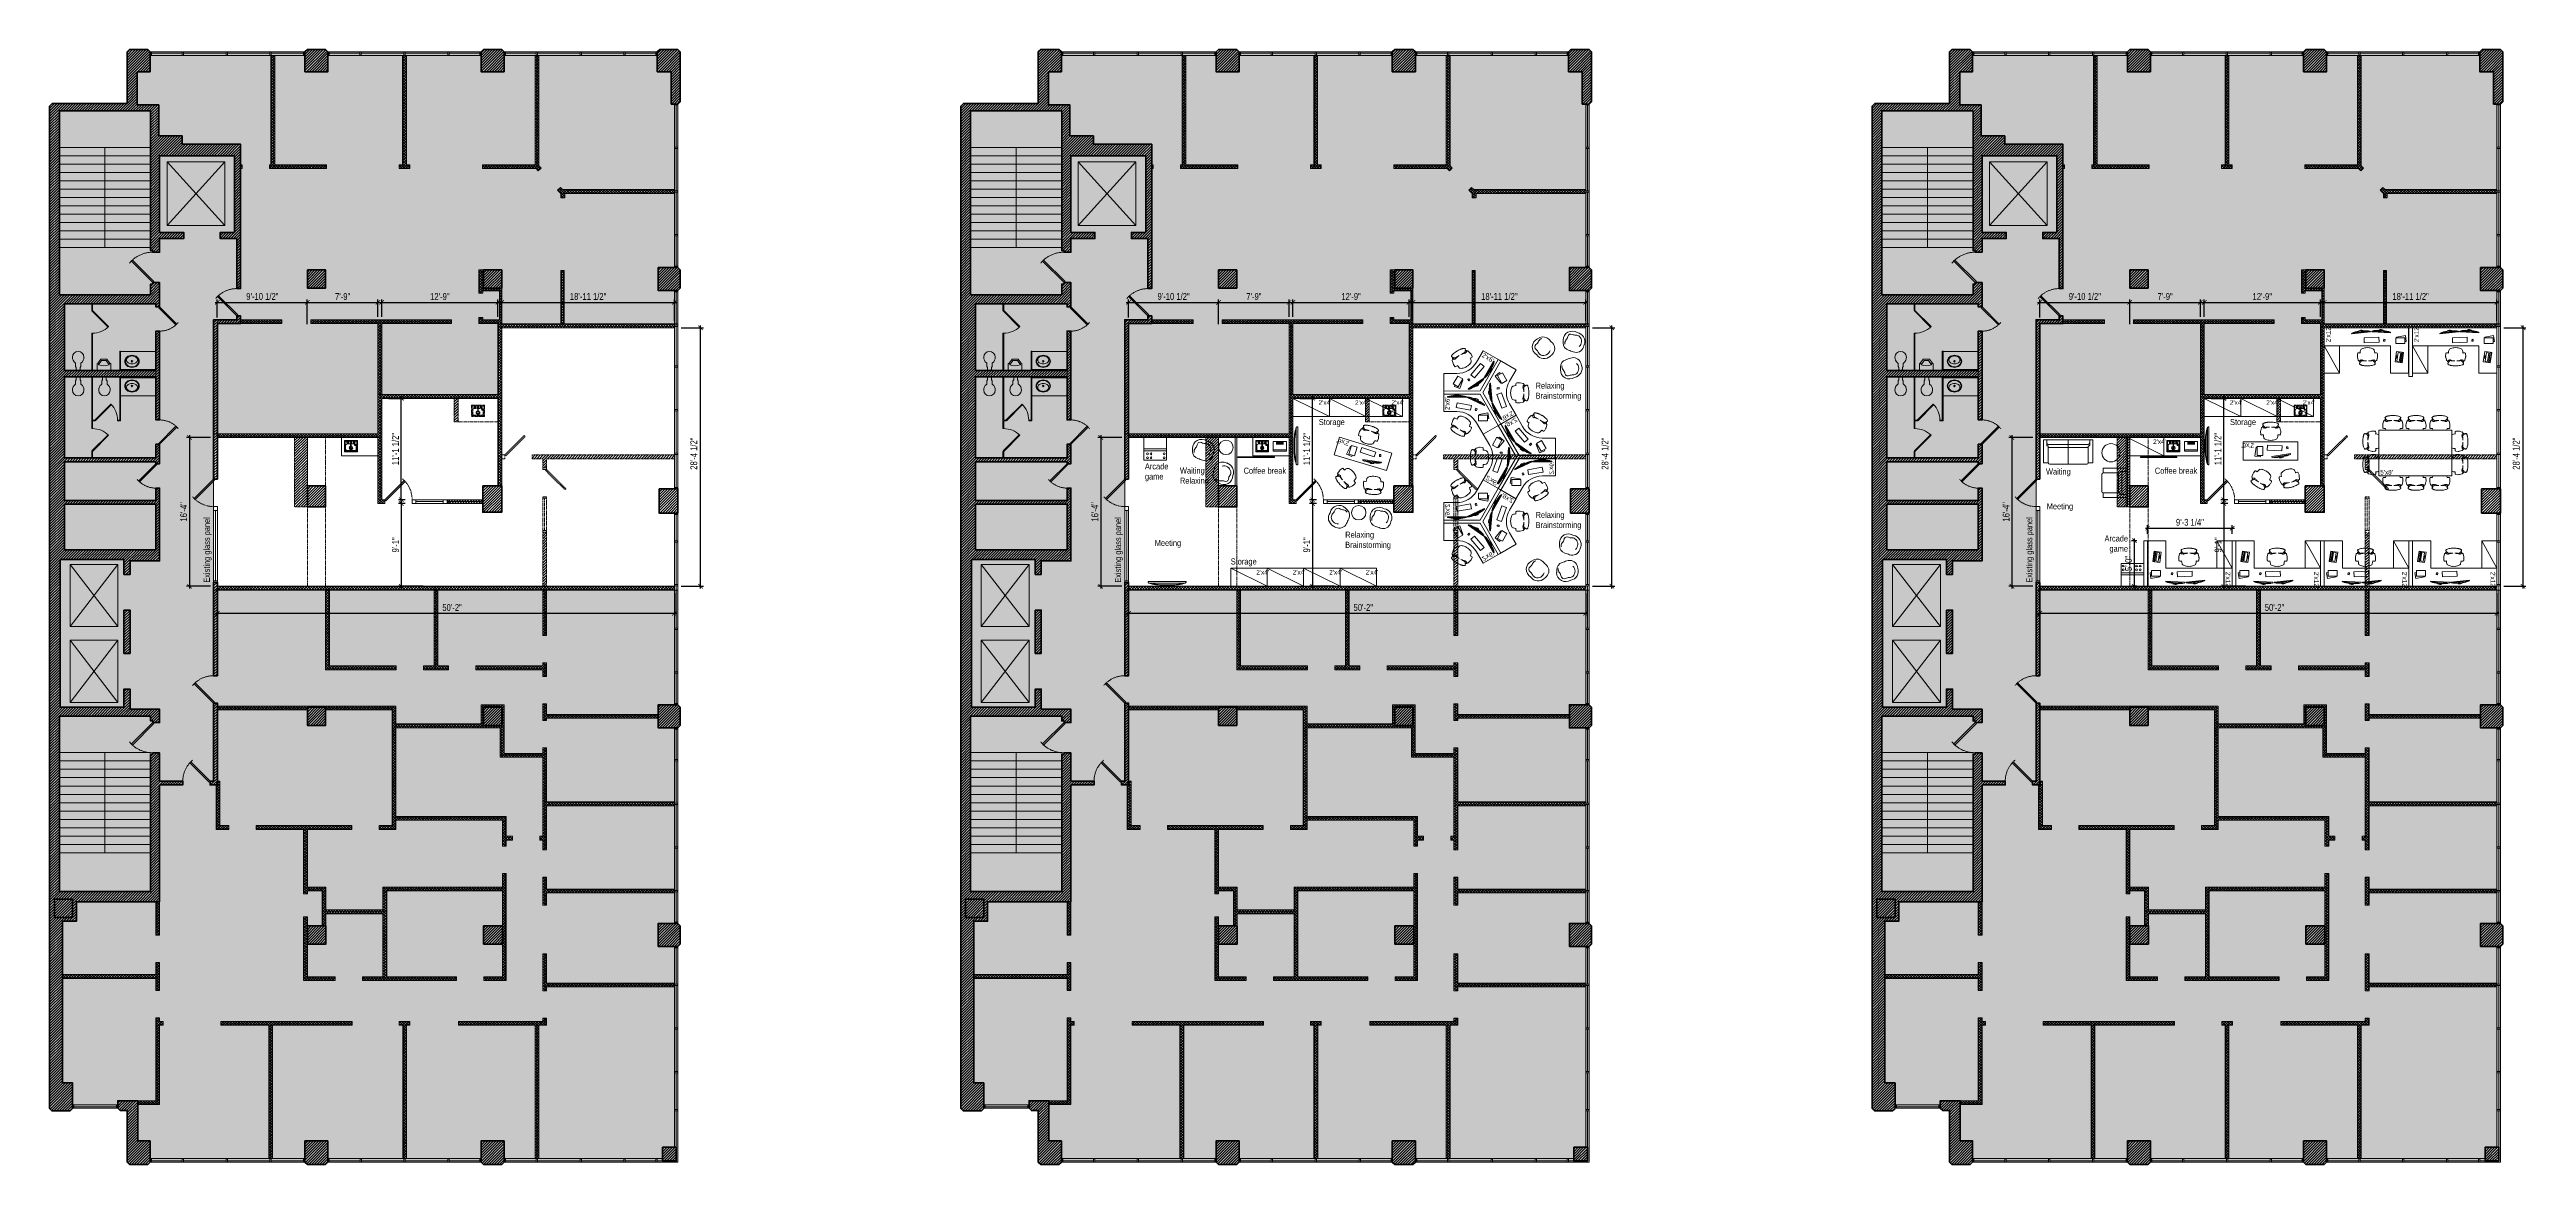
# Model space of a CAD drawing. Header units: inches. Extents: x 2034 to 5296, y 527 to 1995.
import ezdxf

# ---------------------------------------------------------------- set-up
doc = ezdxf.new("R2010")
doc.units = ezdxf.units.IN
doc.header["$LTSCALE"] = 5
doc.header["$MEASUREMENT"] = 0
doc.linetypes.add('HIDDEN', pattern=[0.375, 0.25, -0.125])
doc.layers.get('0').update_dxf_attribs({"linetype": 'CONTINUOUS', "lineweight": 5})
for name, color, linetype, lineweight in [('Annotations', 8, 'CONTINUOUS', 5), ('Appliances', 140, 'CONTINUOUS', 9), ('Drywalls', 7, 'CONTINUOUS', 20), ('Framing', 142, 'CONTINUOUS', 13), ('Hatches', 8, 'CONTINUOUS', 5), ('Projections', 157, 'HIDDEN', 5), ('Structure', 7, 'CONTINUOUS', 40), ('Viewed', 156, 'CONTINUOUS', 9), ('Walls', 7, 'CONTINUOUS', 35)]:
    doc.layers.add(name, color=color, linetype=linetype, lineweight=lineweight)
doc.layers.add('Demolished', color=7, linetype='HIDDEN', lineweight=5, true_color=0xfa0000)
doc.layers.add('Zones', color=7, linetype='CONTINUOUS', lineweight=5, true_color=0xe3e3e3, transparency=0.7)
doc.styles.get("Standard").update_dxf_attribs({"font": 'arial.ttf', "width": 0.8})
doc.dimstyles.new('ARCH', dxfattribs={"dimscale": 96, "dimtxt": 0.09375, "dimasz": 0.0625, "dimexe": 0.04, "dimexo": 0.09375, "dimgap": 0.03125, "dimtad": 1, "dimdec": 5, "dimrnd": 0.0625, "dimzin": 3, "dimdsep": 46, "dimlunit": 4, "dimtxsty": 'Standard', "dimblk": 'OBLIQUE', "dimblk1": 'ARCHTICK', "dimblk2": 'ARCHTICK', "dimsah": 1, "dimcen": 0.03125, "dimdle": 0.03125, "dimclrd": 256, "dimclre": 256, "dimclrt": 256, "dimazin": 0, "dimtfac": 1, "dimtmove": 2, "dimatfit": 3, "dimldrblk": 'ARO14', "dimfxl": 0.3, "dimfxlon": 1, "dimfrac": 2, "dimarcsym": 0})
pattern_1 = [(45, (1200, 3e-14), (-1.767767, 1.767767), [])]
pattern_2 = [(45, (1200, 3e-14), (-1.767767, 1.767767), []), (135, (1200, 3e-14), (-1.767767, -1.767767), [])]
pattern_3 = [(45, (2400, 2e-13), (-1.767767, 1.767767), [])]
pattern_4 = [(45, (2400, 2e-13), (-1.767767, 1.767767), []), (135, (2400, 2e-13), (-1.767767, -1.767767), [])]

msp = doc.modelspace()

# ---------------------------------------------------------------- texts
at = {"layer": 'Annotations', "char_height": 8, "width": 60.99887021}
for s, insert, attachment_point in [('{Relaxing\\PBrainstorming}', (3991.413692, 1556.654147), 1), ('{Storage}', (3705.955133, 1508.72337), 1), ('{Storage}', (4905.955133, 1508.72337), 1), ('{Arcade \\Pgame}', (3476.946327, 1450.371421), 1), ('{Waiting\\PRelaxing}', (3523.08305, 1444.874927), 1), ('{Coffee break}', (3606.90787, 1444.629355), 1), ('{Waiting}', (4663.559074, 1443.551119), 1), ('{Coffee break}', (4806.90787, 1444.629355), 1), ('{Relaxing\\PBrainstorming}', (3991.413692, 1386.422251), 1), ('{Meeting}', (4664.553042, 1397.750168), 1), ('{Meeting}', (3489.910179, 1349.479927), 1), ('{Relaxing\\PBrainstorming}', (3740.713952, 1360.330879), 1), ('{Arcade \\Pgame}', (4771.599742, 1355.392258), 3), ('{Storage}', (3589.929252, 1325.06988), 1)]:
    msp.add_mtext(s, dxfattribs=dict(at, insert=insert, attachment_point=attachment_point))
at = {"layer": 'Annotations', "char_height": 8, "width": 99.66850722, "attachment_point": 1, "rotation": 90}
for insert in [(2237.536966, 1293.098826), (3437.536966, 1293.098826), (4637.536966, 1293.098826)]:
    msp.add_mtext('{Existing glass panel}', dxfattribs=dict(at, insert=insert))

# ---------------------------------------------------------------- blocks, each defined once
blk = doc.blocks.new('herman miller')
at = {"color": 0, "linetype": 'ByBlock', "lineweight": -2}
for p, q in [((2066, 3309), (2035, 3333)), ((2071, 3322), (2066, 3309)), ((2101, 3339), (2071, 3322)), ((2092, 3309), (2113, 3327)), ((2113, 3343), (2101, 3339)), ((2129, 3346), (2113, 3343)), ((2113, 3327), (2129, 3329)), ((2130, 3358), (2129, 3346)), ((2242, 3404), (2149, 3382)), ((2363, 3404), (2285, 3408)), ((2433, 3309), (2384, 3314)), ((2387, 3326), (2387, 3379)), ((2035, 2810), (2066, 2833)), ((2066, 2833), (2071, 2820)), ((2071, 2820), (2101, 2803)), ((2090, 3296), (2092, 3309)), ((2092, 3289), (2090, 3296)), ((2090, 2846), (2092, 2853)), ((2092, 2833), (2090, 2846)), ((2111, 3275), (2092, 3289)), ((2092, 2853), (2111, 2868)), ((2113, 2816), (2092, 2833)), ((2101, 2803), (2113, 2800)), ((2120, 3264), (2111, 3275)), ((2111, 2868), (2120, 2878)), ((2129, 2813), (2113, 2816)), ((2113, 2800), (2129, 2796)), ((2121, 3251), (2120, 3264)), ((2120, 2878), (2121, 2891)), ((2155, 3248), (2121, 3251)), ((2121, 3223), (2147, 3224)), ((2122, 3104), (2121, 3223)), ((2121, 2920), (2122, 3038)), ((2147, 2918), (2121, 2920)), ((2121, 2891), (2155, 2895)), ((2129, 3157), (2122, 3104)), ((2122, 3038), (2129, 2985)), ((2130, 3166), (2129, 3157)), ((2129, 2985), (2130, 2976)), ((2129, 2796), (2130, 2784)), ((2147, 3224), (2130, 3166)), ((2130, 2976), (2147, 2918)), ((2149, 2760), (2242, 2738)), ((2154, 3304), (2151, 3291)), ((2151, 3291), (2151, 3288)), ((2151, 3288), (2154, 3267)), ((2154, 2875), (2151, 2854)), ((2151, 2854), (2151, 2851)), ((2151, 2851), (2154, 2838)), ((2154, 3267), (2155, 3254)), ((2155, 2888), (2154, 2875)), ((2155, 3254), (2155, 3248)), ((2155, 2895), (2155, 2888)), ((2285, 2734), (2363, 2738)), ((2384, 2828), (2433, 2833)), ((2387, 2764), (2387, 2816)), ((2475, 3300), (2433, 3309)), ((2433, 2833), (2475, 2843)), ((2493, 3293), (2475, 3300)), ((2475, 2843), (2493, 2849)), ((2510, 3279), (2493, 3293)), ((2493, 2849), (2510, 2863)), ((2526, 3257), (2510, 3279)), ((2510, 2863), (2526, 2885)), ((2540, 3229), (2526, 3257)), ((2526, 2885), (2540, 2913)), ((2551, 3195), (2540, 3229)), ((2540, 2913), (2551, 2947)), ((2560, 3157), (2551, 3195)), ((2551, 2947), (2560, 2985)), ((2564, 3125), (2560, 3157)), ((2560, 2985), (2564, 3017))]:
    blk.add_line(p, q, dxfattribs=at)
for centre, radius, start, end in [((2028, 3323), 11.4, 52.48089, 89.37752), ((2154, 3330), 25.4, 181.63603, 262.725), ((2155, 3357), 25.4, 103.3925, 178.69805), ((2277, 3256), 152, 87.06433, 103.3925), ((2362, 3379), 25.4, 0, 87.06433), ((2362, 3326), 25.4, 332.48616, 0), ((2028, 2819), 11.4, 270.62248, 307.51911), ((2154, 2812), 25.4, 97.275, 178.36397), ((2155, 2785), 25.4, 181.30195, 256.6075), ((2154, 3330), 25.4, 262.725, 269.79801), ((2154, 2812), 25.4, 90.20199, 97.275), ((2277, 2886), 152, 256.6075, 272.93567), ((2362, 2764), 25.4, 272.93567, 0), ((2362, 2816), 25.4, 0, 27.51384), ((2135, 3071), 432, 352.80044, 7.19956)]:
    blk.add_arc(centre, radius, start, end, dxfattribs=at)
blk.add_open_spline([(2028, 3335), (2025, 3335), (2017, 3333), (2006, 3323), (1996, 3307), (1986, 3285), (1977, 3258), (1970, 3227), (1964, 3191), (1958, 3140), (1956, 3085), (1957, 3030), (1961, 2976), (1969, 2913), (1986, 2854), (2002, 2822), (2017, 2810), (2025, 2807), (2028, 2807)], degree=3, knots=[0, 0, 0, 0, 0.05, 0.1, 0.15, 0.2, 0.25, 0.3, 0.35, 0.4, 0.5, 0.55, 0.6, 0.7, 0.8, 0.9, 0.95, 1, 1, 1, 1], dxfattribs=at)
blk = doc.blocks.new('monitor')
at = {"color": 0, "linetype": 'ByBlock', "lineweight": -2}
for p, q in [((-12.5, 0.6), (-12.5, 0)), ((-12.5, 0.6), (-12.5, 0)), ((-12.2, 0.6), (-12.5, 0.6)), ((-12.5, 0), (12.5, 0)), ((-12.2, 1), (12.2, 1)), ((-12.2, 1), (-12.2, 0.6)), ((-9.2, 1.1), (-9.2, 1.5)), ((-9.2, 1.1), (-9.2, 1.5)), ((-9.2, 1.1), (9.2, 1.1)), ((-2.7, 3.2), (-2.7, 2.4)), ((-2.7, 2.4), (2.7, 2.4)), ((-2.7, 2.1), (2.7, 2.1)), ((2.7, 3.2), (2.7, 2.4)), ((9.2, 1.1), (9.2, 1.5)), ((12.2, 1), (12.2, 0.6)), ((12.2, 0.6), (12.5, 0.6)), ((12.5, 0.6), (12.5, 0))]:
    blk.add_line(p, q, dxfattribs=at)
for centre, radius, start, end in [((-3.2, -26.5), 28.9, 88.9181, 108.1434), ((-3.2, -26.5), 28.6, 88.9181, 102.1432), ((0, -3.9), 7.54, 69.1704, 110.8296), ((3.2, -26.5), 28.9, 71.8566, 91.0819), ((3.2, -26.5), 28.6, 77.8568, 91.0819)]:
    blk.add_arc(centre, radius, start, end, dxfattribs=at)
blk = doc.blocks.new('office unit')
for p, q in [((0, -25), (0, 0)), ((47.9, -2), (0, -2)), ((17.3, -25), (0, -25)), ((47.9, -2), (71.9, -43.5)), ((43.3, -40), (52, -55)), ((52, -55), (73.6, -42.5))]:
    blk.add_line(p, q)
at = {"color": 0, "linetype": 'ByBlock', "lineweight": -2}
blk.add_lwpolyline([(16.4, -19.8), (17.5, -13.5), (36.5, -16.9), (35.4, -23.2)], close=True, dxfattribs=at)
blk.add_lwpolyline([(43, -23.5), (43.9, -21.4), (42.4, -20.7), (41.5, -22.8, 0.414214), (41.7, -23.4), (42.4, -23.7, 0.414214)], format="xyb", close=True, dxfattribs=at)
at = {"flags": 128}
blk.add_lwpolyline([(45.7, -29.8), (45.7, -37.4), (57.5, -37.4), (57.5, -29.8)], close=True, dxfattribs=at)
blk.add_lwpolyline([(57.5, -34.7), (59.6, -34.4), (58.3, -26.9), (46.7, -28.8), (46.9, -29.8)], dxfattribs=at)
blk.add_arc((17.3, -55), 30, 30, 90)
at = {"color": 0, "linetype": 'ByBlock', "lineweight": -2}
blk.add_blockref('monitor', (17.4, -6.3), dxfattribs=at)
at = {"color": 0, "linetype": 'ByBlock', "lineweight": -2, "xscale": 0.03937007874015748, "yscale": 0.03937007874015748, "zscale": 0.03937007874015748, "rotation": 59.99999999999999}
blk.add_blockref('herman miller', (83.3, -181.5), dxfattribs=at)
at = {"color": 0, "linetype": 'ByBlock', "lineweight": -2, "rotation": 334.7723505325721}
blk.add_blockref('monitor', (42.1, -11.8), dxfattribs=at)
at = {"layer": 'Annotations', "insert": (1.8, -23.2), "char_height": 6, "width": 60.999, "attachment_point": 1, "rotation": 90}
blk.add_mtext("{2'x6'}", dxfattribs=at)
blk = doc.blocks.new('office pod')
at = {"color": 0, "linetype": 'ByBlock', "lineweight": -2}
for p, rotation in [((42.5, 24.5), 210.0000000000005), ((-42.5, 24.5), 329.9999999999999), ((0, -49.1), 89.99999999999886)]:
    blk.add_blockref('office unit', p, dxfattribs=dict(at, rotation=rotation))
blk = doc.blocks.new('opouf')
at = {"color": 0, "linetype": 'ByBlock', "lineweight": -2}
for points in [[(-13.2, -2), (-13.2, 1.5, -0.325424), (-6.2, 11.2, 0.010362), (0.1, 13.4, -0.41691), (13.6, 7.1, -0.030344), (14.6, 3.6, -0.031623)], [(7.9, 6.4, -0.425867), (8.3, -6.8, -0.211513), (3.3, -8.7, 0.12818), (-1.3, -9.7, -0.489828), (-7.2, -7, 0.118833), (-9.6, -2.1, -0.210657), (-11.1, 3.2)]]:
    blk.add_lwpolyline(points, format="xyb", dxfattribs=at)
for centre, start, end in [((3.3, -0.2), 279.9956, 18.3369), ((-1.3, -2), 180, 303.6073)]:
    blk.add_arc(centre, 12, start, end, dxfattribs=at)
blk = doc.blocks.new('sink')
at = {"color": 0, "linetype": 'ByBlock', "lineweight": -2}
for p, q in [((-8, 0), (8, 0)), ((-8.5, -14.4), (-8.5, -0.5)), ((8, -14.9), (-8, -14.9)), ((-7.8, -13.7), (-7.8, -1.2)), ((7.3, -14.2), (-7.3, -14.2)), ((-7.3, -0.8), (7.2, -0.8)), ((-7, -11.4), (-7, -6.5)), ((5, -13.4), (-5, -13.4)), ((-4.4, -4.5), (-0.3, -4.5)), ((-0.3, -2.6), (-0.3, -11)), ((0.4, -2.6), (0.4, -11)), ((0.4, -4.5), (5, -4.5)), ((3.8, -2.6), (3.8, -4)), ((3.8, -3.5), (4.7, -3.5)), ((3.8, -4), (4.7, -4)), ((4, -2.2), (4, -2)), ((4, -2), (4.5, -2)), ((4.4, -4.5), (4.5, -4.5)), ((4.5, -2), (4.5, -2.2)), ((4.7, -2.6), (4.7, -4)), ((7, -6.5), (7, -11.4)), ((7.8, -1.3), (7.8, -13.7)), ((8.5, -0.5), (8.5, -14.4))]:
    blk.add_line(p, q, dxfattribs=at)
blk.add_circle((-5.4, -6.1), 0.562, dxfattribs=at)
for centre, radius, start, end in [((-8, -0.5), 0.5, 90, 180), ((-8, -14.4), 0.5, 180, 270), ((-7.3, -13.7), 0.5, 180, 270), ((-7.3, -1.3), 0.5, 90, 180), ((-5, -6.5), 2, 95.6075, 180), ((-5, -11.4), 2, 180, 270.4143), ((-6.7, -4.6), 1.44, 318, 357), ((-4.2, -2.6), 1.25, 274.0491, 180), ((-4.2, -2.6), 1.25, 180, 229.3004), ((-4.2, -2.6), 0.875, 285.1914, 180), ((-4.2, -2.6), 0.875, 180, 218.2315), ((-3.5, -5.8), 1.44, 144, 183), ((-9.7, -1.6), 6, 332, 349), ((0, -10), 2.38, 99.0847, 180), ((0, -10), 2.38, 180, 80.9152), ((0, -10), 1.88, 101.5369, 180), ((0, -10), 1.88, 180, 78.463), ((0, -2.6), 1.19, 289, 180), ((0, -2.6), 1.19, 180, 252), ((0, -2.6), 0.562, 0, 180), ((0, -2.6), 0.562, 180, 229), ((0, -2.6), 0.562, 180, 180.0000027777752), ((0, -2.6), 0.375, 0, 180), ((0, -2.6), 0.375, 180, 180.0000027777867), ((0, -10.3), 0.875, 244.6232, 295.3759), ((0, -2.6), 0.562, 312, 0), ((4.2, -2.6), 1.19, 291.619, 180), ((4.2, -2.6), 1.19, 180, 248.3818), ((4.2, -2.6), 0.688, 309.5214, 180), ((4.2, -2.6), 0.688, 180, 230.4789), ((4.2, -2.6), 0.438, 126.7879, 180.1371), ((4.2, -2.6), 0.438, 0.003, 52.5133), ((5, -6.5), 2, 0, 90), ((5, -11.4), 2, 270.4143, 0), ((7.2, -13.7), 0.5, 270, 0), ((7.2, -1.3), 0.5, 0, 90), ((8, -0.5), 0.5, 0, 90), ((8, -14.4), 0.5, 270, 0)]:
    blk.add_arc(centre, radius, start, end, dxfattribs=at)
for centre, major_axis, ratio, start_param, end_param in [((0.8, -5.8), (0, -7.24), 0.84608, 4.223697, 4.555309), ((-11.1, -1.5), (7.58, 0), 0.813102, -0.575959, -0.488692)]:
    blk.add_ellipse(centre, major_axis=major_axis, ratio=ratio, start_param=start_param, end_param=end_param, dxfattribs=at)
blk = doc.blocks.new('DR1H45')
at = {"color": 0, "linetype": 'ByBlock', "lineweight": -2}
for p, q in [((-0.5, 0), (0.207, 0.707)), ((-0.5, 0), (-0.465, -0.035)), ((-0.465, -0.035), (0.242, 0.672)), ((0.207, 0.707), (0.242, 0.672))]:
    blk.add_line(p, q, dxfattribs=at)
at = {"layer": 'Projections'}
blk.add_arc((-0.5, 0), 1, 0, 50.19443, dxfattribs=at)
blk = doc.blocks.new('_ArchTick')
at = {"const_width": 0.15}
blk.add_lwpolyline([(-0.5, -0.5), (0.5, 0.5)], dxfattribs=at)
blk = doc.blocks.new('*D53')
at = {"layer": 'Annotations', "lineweight": -2, "transparency": 16777216}
for p, q in [((3455.4, 1642.6), (3455.4, 1666.2)), ((3573.9, 1633.6), (3573.9, 1666.2)), ((3452.4, 1662.4), (3576.9, 1662.4))]:
    blk.add_line(p, q, dxfattribs=at)
at = {"layer": 'Annotations', "lineweight": -2, "transparency": 16777216, "xscale": 6, "yscale": 6, "zscale": 6, "rotation": 180}
blk.add_blockref('_ArchTick', (3455.4, 1662.4), dxfattribs=at)
at = {"layer": 'Annotations', "lineweight": -2, "transparency": 16777216, "xscale": 6, "yscale": 6, "zscale": 6}
blk.add_blockref('_ArchTick', (3573.9, 1662.4), dxfattribs=at)
at = {"layer": 'Annotations', "transparency": 16777216, "insert": (3514.7, 1670.1), "char_height": 9, "attachment_point": 5}
blk.add_mtext('9\'-10 1/2"', dxfattribs=at)
blk = doc.blocks.new('_Oblique')
at = {"lineweight": -2}
blk.add_line((-0.5, -0.5), (0.5, 0.5), dxfattribs=at)
blk = doc.blocks.new('ARO14')
blk.add_line((0, 0), (-1.02, 0))
at = {"const_width": 0.0625}
blk.add_lwpolyline([(-0.77, 0.47), (0, 0), (-0.77, -0.47)], dxfattribs=at)
blk = doc.blocks.new('*D54')
at = {"layer": 'Annotations', "lineweight": -2, "transparency": 16777216}
for p, q in [((3702.9, 1397.4), (3693.8, 1397.4)), ((3697.7, 1400.4), (3697.7, 1285.4)), ((3726.5, 1288.4), (3693.8, 1288.4))]:
    blk.add_line(p, q, dxfattribs=at)
at = {"layer": 'Annotations', "lineweight": -2, "transparency": 16777216, "xscale": 6, "yscale": 6, "zscale": 6}
for p, rotation in [((3697.7, 1397.4), 90), ((3697.7, 1288.4), 270)]:
    blk.add_blockref('_ArchTick', p, dxfattribs=dict(at, rotation=rotation))
at = {"layer": 'Annotations', "transparency": 16777216, "insert": (3690.1, 1342.9), "char_height": 9, "attachment_point": 5, "rotation": 90}
blk.add_mtext('9\'-1"', dxfattribs=at)
blk = doc.blocks.new('*D55')
at = {"layer": 'Annotations', "lineweight": -2, "transparency": 16777216}
for p, q in [((3446.4, 1484.4), (3414.8, 1484.4)), ((3418.7, 1487.4), (3418.7, 1285.4)), ((3446.4, 1288.4), (3414.8, 1288.4))]:
    blk.add_line(p, q, dxfattribs=at)
at = {"layer": 'Annotations', "lineweight": -2, "transparency": 16777216, "xscale": 6, "yscale": 6, "zscale": 6}
for p, rotation in [((3418.7, 1484.4), 90), ((3418.7, 1288.4), 270)]:
    blk.add_blockref('_ArchTick', p, dxfattribs=dict(at, rotation=rotation))
at = {"layer": 'Annotations', "transparency": 16777216, "insert": (3411.1, 1386.4), "char_height": 9, "attachment_point": 5, "rotation": 90}
blk.add_mtext('16\'-4"', dxfattribs=at)
blk = doc.blocks.new('*D56')
at = {"layer": 'Annotations', "lineweight": -2, "transparency": 16777216}
for p, q in [((3671.9, 1643.5), (3671.9, 1666.2)), ((3824.9, 1643.5), (3824.9, 1666.2)), ((3668.9, 1662.4), (3827.9, 1662.4))]:
    blk.add_line(p, q, dxfattribs=at)
at = {"layer": 'Annotations', "lineweight": -2, "transparency": 16777216, "xscale": 6, "yscale": 6, "zscale": 6, "rotation": 180}
blk.add_blockref('_ArchTick', (3671.9, 1662.4), dxfattribs=at)
at = {"layer": 'Annotations', "lineweight": -2, "transparency": 16777216, "xscale": 6, "yscale": 6, "zscale": 6}
blk.add_blockref('_ArchTick', (3824.9, 1662.4), dxfattribs=at)
at = {"layer": 'Annotations', "transparency": 16777216, "insert": (3748.4, 1670), "char_height": 9, "attachment_point": 5}
blk.add_mtext('12\'-9"', dxfattribs=at)
blk = doc.blocks.new('*D57')
at = {"layer": 'Annotations', "lineweight": -2, "transparency": 16777216}
for p, q in [((3680.9, 1535.9), (3701.5, 1535.9)), ((3697.7, 1399.4), (3697.7, 1538.9)), ((3702.9, 1402.4), (3693.8, 1402.4))]:
    blk.add_line(p, q, dxfattribs=at)
at = {"layer": 'Annotations', "lineweight": -2, "transparency": 16777216, "xscale": 6, "yscale": 6, "zscale": 6}
for p, rotation in [((3697.7, 1535.9), 90), ((3697.7, 1402.4), 270)]:
    blk.add_blockref('_ArchTick', p, dxfattribs=dict(at, rotation=rotation))
at = {"layer": 'Annotations', "transparency": 16777216, "insert": (3690, 1469.2), "char_height": 9, "attachment_point": 5, "rotation": 90}
blk.add_mtext('11\'-1 1/2"', dxfattribs=at)
blk = doc.blocks.new('*D58')
at = {"layer": 'Annotations', "lineweight": -2, "transparency": 16777216}
for p, q in [((4091.8, 1285.4), (4091.8, 1631.9)), ((4066.4, 1628.9), (4095.6, 1628.9)), ((4066.4, 1288.4), (4095.6, 1288.4))]:
    blk.add_line(p, q, dxfattribs=at)
at = {"layer": 'Annotations', "lineweight": -2, "transparency": 16777216, "xscale": 6, "yscale": 6, "zscale": 6}
for p, rotation in [((4091.8, 1628.9), 90), ((4091.8, 1288.4), 270)]:
    blk.add_blockref('_ArchTick', p, dxfattribs=dict(at, rotation=rotation))
at = {"layer": 'Annotations', "transparency": 16777216, "insert": (4082.9, 1463.1), "char_height": 9, "attachment_point": 5, "rotation": 90}
blk.add_mtext('28\'-4 1/2"', dxfattribs=at)
blk = doc.blocks.new('*D59')
at = {"layer": 'Annotations', "lineweight": -2, "transparency": 16777216}
for p, q in [((3829.9, 1637.9), (3829.9, 1666.2)), ((4057.4, 1637.9), (4057.4, 1666.2)), ((3826.9, 1662.4), (4060.4, 1662.4))]:
    blk.add_line(p, q, dxfattribs=at)
at = {"layer": 'Annotations', "lineweight": -2, "transparency": 16777216, "xscale": 6, "yscale": 6, "zscale": 6, "rotation": 180}
blk.add_blockref('_ArchTick', (3829.9, 1662.4), dxfattribs=at)
at = {"layer": 'Annotations', "lineweight": -2, "transparency": 16777216, "xscale": 6, "yscale": 6, "zscale": 6}
blk.add_blockref('_ArchTick', (4057.4, 1662.4), dxfattribs=at)
at = {"layer": 'Annotations', "transparency": 16777216, "insert": (3943.7, 1670.1), "char_height": 9, "attachment_point": 5}
blk.add_mtext('18\'-11 1/2"', dxfattribs=at)
blk = doc.blocks.new('*D60')
at = {"layer": 'Annotations', "lineweight": -2, "transparency": 16777216}
for p, q in [((3455.4, 1279.4), (3455.4, 1249)), ((4057.4, 1279.4), (4057.4, 1249)), ((3452.4, 1252.8), (4060.4, 1252.8))]:
    blk.add_line(p, q, dxfattribs=at)
at = {"layer": 'Annotations', "lineweight": -2, "transparency": 16777216, "xscale": 6, "yscale": 6, "zscale": 6, "rotation": 180}
blk.add_blockref('_ArchTick', (3455.4, 1252.8), dxfattribs=at)
at = {"layer": 'Annotations', "lineweight": -2, "transparency": 16777216, "xscale": 6, "yscale": 6, "zscale": 6}
blk.add_blockref('_ArchTick', (4057.4, 1252.8), dxfattribs=at)
at = {"layer": 'Annotations', "transparency": 16777216, "insert": (3764.5, 1260.4), "char_height": 9, "attachment_point": 5}
blk.add_mtext('50\'-2"', dxfattribs=at)
blk = doc.blocks.new('storage')
blk.add_line((0, 24), (48, 0))
blk.add_lwpolyline([(0, 0), (0, 24), (48, 24), (48, 0)], close=True)
at = {"layer": 'Annotations', "insert": (33.7, 21.5), "char_height": 6, "width": 60.999, "attachment_point": 1}
blk.add_mtext("{2'x4'}", dxfattribs=at)
blk = doc.blocks.new('office single')
at = {"color": 0, "linetype": 'ByBlock', "lineweight": -2}
for points in [[(0, 0), (0, 24), (72, 24), (72, 0)], [(53.8, 18.1), (46.2, 18.1), (46.2, 6.4), (53.8, 6.4)]]:
    blk.add_lwpolyline(points, close=True, dxfattribs=at)
at = {"color": 0, "linetype": 'ByBlock', "lineweight": -2, "flags": 128}
blk.add_lwpolyline([(13.2, 17.5), (12.8, 15.3), (14.4, 14.9), (14.9, 17.1, 0.414214), (14.5, 17.7), (13.8, 17.8, 0.414214)], format="xyb", close=True, dxfattribs=at)
blk.add_lwpolyline([(40, 19.8), (40.3, 13.3), (21, 12.5), (20.7, 18.9)], close=True, dxfattribs=at)
at = {"color": 0, "linetype": 'ByBlock', "lineweight": -2}
blk.add_lwpolyline([(48.9, 6.4), (49.2, 4.3), (56.7, 5.5), (54.8, 17.2), (53.8, 17)], dxfattribs=at)
at = {"color": 0, "linetype": 'ByBlock', "lineweight": -2, "xscale": 0.03937007874015748, "yscale": 0.03937007874015748, "zscale": 0.03937007874015748, "rotation": 270}
blk.add_blockref('herman miller', (-85, 127.2), dxfattribs=at)
at = {"color": 0, "linetype": 'ByBlock', "lineweight": -2, "rotation": 170.8111639226411}
blk.add_blockref('monitor', (22, 6.7), dxfattribs=at)
at = {"layer": 'Annotations', "extrusion": (0, 0, -1), "insert": (57.7, 16.1), "char_height": 6, "width": 60.999, "attachment_point": 1, "text_direction": (1, 0, 0)}
blk.add_mtext("{2'x6'}", dxfattribs=at)
blk = doc.blocks.new('*D61')
at = {"layer": 'Annotations', "lineweight": -2, "transparency": 16777216}
for p, q in [((3573.9, 1633.6), (3573.9, 1666.2)), ((3666.9, 1643.5), (3666.9, 1666.2)), ((3570.9, 1662.4), (3669.9, 1662.4))]:
    blk.add_line(p, q, dxfattribs=at)
at = {"layer": 'Annotations', "lineweight": -2, "transparency": 16777216, "xscale": 6, "yscale": 6, "zscale": 6, "rotation": 180}
blk.add_blockref('_ArchTick', (3573.9, 1662.4), dxfattribs=at)
at = {"layer": 'Annotations', "lineweight": -2, "transparency": 16777216, "xscale": 6, "yscale": 6, "zscale": 6}
blk.add_blockref('_ArchTick', (3666.9, 1662.4), dxfattribs=at)
at = {"layer": 'Annotations', "transparency": 16777216, "insert": (3620.4, 1670), "char_height": 9, "attachment_point": 5}
blk.add_mtext('7\'-9"', dxfattribs=at)
blk = doc.blocks.new('*D110')
at = {"layer": 'Annotations', "lineweight": -2}
for p, q in [((4655.4, 1642.6), (4655.4, 1666.2)), ((4773.9, 1633.6), (4773.9, 1666.2)), ((4652.4, 1662.4), (4776.9, 1662.4))]:
    blk.add_line(p, q, dxfattribs=at)
at = {"layer": 'Annotations', "lineweight": -2, "xscale": 6, "yscale": 6, "zscale": 6, "rotation": 180}
blk.add_blockref('_ArchTick', (4655.4, 1662.4), dxfattribs=at)
at = {"layer": 'Annotations', "lineweight": -2, "xscale": 6, "yscale": 6, "zscale": 6}
blk.add_blockref('_ArchTick', (4773.9, 1662.4), dxfattribs=at)
at = {"layer": 'Annotations', "insert": (4714.7, 1670.1), "char_height": 9, "attachment_point": 5}
blk.add_mtext('9\'-10 1/2"', dxfattribs=at)
blk = doc.blocks.new('*D111')
at = {"layer": 'Annotations', "lineweight": -2}
for p, q in [((4902.9, 1397.4), (4893.8, 1397.4)), ((4897.7, 1400.4), (4897.7, 1285.4)), ((4926.5, 1288.4), (4893.8, 1288.4))]:
    blk.add_line(p, q, dxfattribs=at)
at = {"layer": 'Annotations', "lineweight": -2, "xscale": 6, "yscale": 6, "zscale": 6}
for p, rotation in [((4897.7, 1397.4), 90), ((4897.7, 1288.4), 270)]:
    blk.add_blockref('_ArchTick', p, dxfattribs=dict(at, rotation=rotation))
at = {"layer": 'Annotations', "insert": (4890.1, 1342.9), "char_height": 9, "attachment_point": 5, "rotation": 90}
blk.add_mtext('9\'-1"', dxfattribs=at)
blk = doc.blocks.new('*D112')
at = {"layer": 'Annotations', "lineweight": -2}
for p, q in [((4646.4, 1484.4), (4614.8, 1484.4)), ((4618.7, 1487.4), (4618.7, 1285.4)), ((4646.4, 1288.4), (4614.8, 1288.4))]:
    blk.add_line(p, q, dxfattribs=at)
at = {"layer": 'Annotations', "lineweight": -2, "xscale": 6, "yscale": 6, "zscale": 6}
for p, rotation in [((4618.7, 1484.4), 90), ((4618.7, 1288.4), 270)]:
    blk.add_blockref('_ArchTick', p, dxfattribs=dict(at, rotation=rotation))
at = {"layer": 'Annotations', "insert": (4611.1, 1386.4), "char_height": 9, "attachment_point": 5, "rotation": 90}
blk.add_mtext('16\'-4"', dxfattribs=at)
blk = doc.blocks.new('*D113')
at = {"layer": 'Annotations', "lineweight": -2}
for p, q in [((4871.9, 1643.5), (4871.9, 1666.2)), ((5024.9, 1643.5), (5024.9, 1666.2)), ((4868.9, 1662.4), (5027.9, 1662.4))]:
    blk.add_line(p, q, dxfattribs=at)
at = {"layer": 'Annotations', "lineweight": -2, "xscale": 6, "yscale": 6, "zscale": 6, "rotation": 180}
blk.add_blockref('_ArchTick', (4871.9, 1662.4), dxfattribs=at)
at = {"layer": 'Annotations', "lineweight": -2, "xscale": 6, "yscale": 6, "zscale": 6}
blk.add_blockref('_ArchTick', (5024.9, 1662.4), dxfattribs=at)
at = {"layer": 'Annotations', "insert": (4948.4, 1670), "char_height": 9, "attachment_point": 5}
blk.add_mtext('12\'-9"', dxfattribs=at)
blk = doc.blocks.new('*D114')
at = {"layer": 'Annotations', "lineweight": -2}
for p, q in [((4880.9, 1535.9), (4901.5, 1535.9)), ((4897.7, 1399.4), (4897.7, 1538.9)), ((4902.9, 1402.4), (4893.8, 1402.4))]:
    blk.add_line(p, q, dxfattribs=at)
at = {"layer": 'Annotations', "lineweight": -2, "xscale": 6, "yscale": 6, "zscale": 6}
for p, rotation in [((4897.7, 1535.9), 90), ((4897.7, 1402.4), 270)]:
    blk.add_blockref('_ArchTick', p, dxfattribs=dict(at, rotation=rotation))
at = {"layer": 'Annotations', "insert": (4890, 1469.2), "char_height": 9, "attachment_point": 5, "rotation": 90}
blk.add_mtext('11\'-1 1/2"', dxfattribs=at)
blk = doc.blocks.new('*D115')
at = {"layer": 'Annotations', "lineweight": -2}
for p, q in [((5291.8, 1285.4), (5291.8, 1631.9)), ((5266.4, 1628.9), (5295.6, 1628.9)), ((5266.4, 1288.4), (5295.6, 1288.4))]:
    blk.add_line(p, q, dxfattribs=at)
at = {"layer": 'Annotations', "lineweight": -2, "xscale": 6, "yscale": 6, "zscale": 6}
for p, rotation in [((5291.8, 1628.9), 90), ((5291.8, 1288.4), 270)]:
    blk.add_blockref('_ArchTick', p, dxfattribs=dict(at, rotation=rotation))
at = {"layer": 'Annotations', "insert": (5282.9, 1463.1), "char_height": 9, "attachment_point": 5, "rotation": 90}
blk.add_mtext('28\'-4 1/2"', dxfattribs=at)
blk = doc.blocks.new('*D116')
at = {"layer": 'Annotations', "lineweight": -2}
for p, q in [((5029.9, 1637.9), (5029.9, 1666.2)), ((5257.4, 1637.9), (5257.4, 1666.2)), ((5026.9, 1662.4), (5260.4, 1662.4))]:
    blk.add_line(p, q, dxfattribs=at)
at = {"layer": 'Annotations', "lineweight": -2, "xscale": 6, "yscale": 6, "zscale": 6, "rotation": 180}
blk.add_blockref('_ArchTick', (5029.9, 1662.4), dxfattribs=at)
at = {"layer": 'Annotations', "lineweight": -2, "xscale": 6, "yscale": 6, "zscale": 6}
blk.add_blockref('_ArchTick', (5257.4, 1662.4), dxfattribs=at)
at = {"layer": 'Annotations', "insert": (5143.7, 1670.1), "char_height": 9, "attachment_point": 5}
blk.add_mtext('18\'-11 1/2"', dxfattribs=at)
blk = doc.blocks.new('*D117')
at = {"layer": 'Annotations', "lineweight": -2}
for p, q in [((4655.4, 1279.4), (4655.4, 1249)), ((5257.4, 1279.4), (5257.4, 1249)), ((4652.4, 1252.8), (5260.4, 1252.8))]:
    blk.add_line(p, q, dxfattribs=at)
at = {"layer": 'Annotations', "lineweight": -2, "xscale": 6, "yscale": 6, "zscale": 6, "rotation": 180}
blk.add_blockref('_ArchTick', (4655.4, 1252.8), dxfattribs=at)
at = {"layer": 'Annotations', "lineweight": -2, "xscale": 6, "yscale": 6, "zscale": 6}
blk.add_blockref('_ArchTick', (5257.4, 1252.8), dxfattribs=at)
at = {"layer": 'Annotations', "insert": (4964.5, 1260.4), "char_height": 9, "attachment_point": 5}
blk.add_mtext('50\'-2"', dxfattribs=at)
blk = doc.blocks.new('*D118')
at = {"layer": 'Annotations', "lineweight": -2}
for p, q in [((4773.9, 1633.6), (4773.9, 1666.2)), ((4866.9, 1643.5), (4866.9, 1666.2)), ((4770.9, 1662.4), (4869.9, 1662.4))]:
    blk.add_line(p, q, dxfattribs=at)
at = {"layer": 'Annotations', "lineweight": -2, "xscale": 6, "yscale": 6, "zscale": 6, "rotation": 180}
blk.add_blockref('_ArchTick', (4773.9, 1662.4), dxfattribs=at)
at = {"layer": 'Annotations', "lineweight": -2, "xscale": 6, "yscale": 6, "zscale": 6}
blk.add_blockref('_ArchTick', (4866.9, 1662.4), dxfattribs=at)
at = {"layer": 'Annotations', "insert": (4820.4, 1670), "char_height": 9, "attachment_point": 5}
blk.add_mtext('7\'-9"', dxfattribs=at)
blk = doc.blocks.new('office c')
at = {"color": 0, "linetype": 'ByBlock', "lineweight": -2}
blk.add_line((0, -24), (20, -60), dxfattribs=at)
for points in [[(87.2, -24), (0, -24), (0, 0), (111.2, 0), (111.2, -24), (111.2, -60), (87.2, -60)], [(0, -60), (0, -24), (20, -24), (20, -60)], [(52.8, -19.8), (52.5, -13.3), (71.9, -12.5), (72.2, -18.9)], [(95.4, -31.2), (93.3, -44.8), (100, -45.8), (102.1, -32.3)], [(94.3, -13.3), (94.3, -20.9), (106.1, -20.9), (106.1, -13.3)], [(102.1, -32.3), (100, -45.8), (102.5, -46.2), (104.6, -32.7)], [(95.2, -36.9), (94.6, -40.1), (95.6, -40.3), (96.1, -37)], [(97.4, -32.8), (95.6, -44.1), (98.9, -44.6), (100.7, -33.3)], [(102.5, -32.8), (100.5, -45.4), (102, -45.7), (104, -33.1)]]:
    blk.add_lwpolyline(points, close=True, dxfattribs=at)
blk.add_lwpolyline([(79.7, -17.5), (80.1, -15.3), (78.4, -14.9), (78, -17.1, 0.414214), (78.4, -17.7), (79.1, -17.8, 0.414214)], format="xyb", close=True, dxfattribs=at)
blk.add_lwpolyline([(106.1, -18.2), (108.1, -17.9), (106.9, -10.4), (95.3, -12.3), (95.4, -13.3)], dxfattribs=at)
at = {"layer": 'Zones'}
blk.add_line((111.2, 0), (111.2, -60), dxfattribs=at)
at = {"color": 0, "linetype": 'ByBlock', "lineweight": -2}
for p, rotation in [((48.6, -6.8), 5.844565877387316), ((75, -6), 356.6557298000283)]:
    blk.add_blockref('monitor', p, dxfattribs=dict(at, rotation=rotation))
at = {"color": 0, "linetype": 'ByBlock', "lineweight": -2, "xscale": 0.03937007874015748, "yscale": 0.03937007874015748, "zscale": 0.03937007874015748, "rotation": 89.99999999999993}
blk.add_blockref('herman miller', (177.8, -127.2), dxfattribs=at)
at = {"layer": 'Annotations', "insert": (2.3, -19.1), "char_height": 6, "width": 60.999, "attachment_point": 1, "rotation": 90}
blk.add_mtext("{2'x12'}", dxfattribs=at)
blk = doc.blocks.new('big meeting table')
at = {"color": 0, "linetype": 'ByBlock', "lineweight": -2}
for p, q in [((6558.4, 1504.3), (6557.2, 1505.2)), ((6558.7, 1504.8), (6558.4, 1504.3)), ((6559.9, 1505.5), (6558.7, 1504.8)), ((6559.4, 1503.8), (6559.5, 1504.3)), ((6559.5, 1503.5), (6559.4, 1503.8)), ((6559.5, 1504.3), (6560.3, 1505)), ((6560.2, 1502.9), (6559.5, 1503.5)), ((6560.3, 1505.6), (6559.9, 1505.5)), ((6560.6, 1502.5), (6560.2, 1502.9)), ((6560.9, 1505.7), (6560.3, 1505.6)), ((6560.3, 1505), (6560.9, 1505.1)), ((6560.6, 1502), (6560.6, 1502.5)), ((6562, 1501.8), (6560.6, 1502)), ((6560.6, 1500.9), (6561.7, 1500.9)), ((6560.7, 1496.2), (6560.6, 1500.9)), ((6561, 1506.2), (6560.9, 1505.7)), ((6561.7, 1500.9), (6561, 1498.6)), ((6565.4, 1508), (6561.7, 1507.1)), ((6561.9, 1504.1), (6561.8, 1503.5)), ((6561.8, 1503.5), (6561.8, 1503.4)), ((6561.8, 1503.4), (6561.9, 1502.6)), ((6561.9, 1502.6), (6562, 1502.1)), ((6562, 1502.1), (6562, 1501.8)), ((6570.2, 1508), (6567.1, 1508.2)), ((6572.9, 1504.3), (6571, 1504.5)), ((6571.1, 1504.9), (6571.1, 1507)), ((6574.6, 1503.9), (6572.9, 1504.3)), ((6575.3, 1503.6), (6574.6, 1503.9)), ((6575.3, 1503.6), (6575.3, 1503.6)), ((6580.6, 1512.8), (6580.4, 1515.8)), ((6580.6, 1517.5), (6581.4, 1521.2)), ((6583.6, 1511.8), (6581.6, 1511.8)), ((6582.4, 1522), (6582.8, 1522)), ((6582.8, 1522), (6583, 1522.6)), ((6583, 1522.6), (6583.1, 1523.1)), ((6583.1, 1523.1), (6583.8, 1524.3)), ((6584.3, 1524.5), (6583.4, 1525.7)), ((6583.6, 1522.6), (6583.5, 1522)), ((6584.3, 1523.5), (6583.6, 1522.6)), ((6583.8, 1524.3), (6584.3, 1524.5)), ((6584.3, 1510), (6584.1, 1511.9)), ((6584.8, 1523.5), (6584.3, 1523.5)), ((6584.4, 1509.5), (6584.3, 1510)), ((6584.5, 1521), (6585, 1521.1)), ((6585.1, 1523.5), (6584.8, 1523.5)), ((6585, 1521.1), (6585.1, 1521.1)), ((6585.7, 1522.7), (6585.1, 1523.5)), ((6585.1, 1521.1), (6585.9, 1521)), ((6586.1, 1522.4), (6585.7, 1522.7)), ((6585.9, 1521), (6586.5, 1521)), ((6586.6, 1522.3), (6586.1, 1522.4)), ((6586.5, 1521), (6586.7, 1521)), ((6586.7, 1521), (6586.6, 1522.3)), ((6587.7, 1522.3), (6587.6, 1521.3)), ((6587.6, 1521.3), (6589.9, 1522)), ((6592.4, 1522.3), (6587.7, 1522.3)), ((6589.9, 1522), (6590.3, 1522)), ((6590.3, 1522), (6592.4, 1522.3)), ((6599.6, 1522.3), (6595, 1522.3)), ((6595, 1522.3), (6597.1, 1522)), ((6597.1, 1522), (6597.4, 1522)), ((6597.4, 1522), (6599.7, 1521.3)), ((6599.7, 1521.3), (6599.6, 1522.3)), ((6600.7, 1522.3), (6600.6, 1521)), ((6600.6, 1521), (6600.9, 1521)), ((6601.3, 1522.4), (6600.7, 1522.3)), ((6600.9, 1521), (6601.4, 1521)), ((6601.7, 1522.7), (6601.3, 1522.4)), ((6601.4, 1521), (6602.2, 1521.1)), ((6602.2, 1523.5), (6601.7, 1522.7)), ((6602.5, 1523.5), (6602.2, 1523.5)), ((6602.2, 1521.1), (6602.3, 1521.1)), ((6602.3, 1521.1), (6602.9, 1521)), ((6603, 1523.5), (6602.5, 1523.5)), ((6603, 1510), (6602.9, 1509.5)), ((6604, 1525.7), (6603, 1524.5)), ((6603, 1524.5), (6603.5, 1524.3)), ((6603.7, 1522.6), (6603, 1523.5)), ((6603.2, 1511.9), (6603, 1510)), ((6603.5, 1524.3), (6604.2, 1523.1)), ((6603.8, 1522), (6603.7, 1522.6)), ((6605.8, 1511.8), (6603.7, 1511.8)), ((6604.2, 1523.1), (6604.4, 1522.6)), ((6604.4, 1522.6), (6604.5, 1522)), ((6604.5, 1522), (6605, 1522)), ((6605.9, 1521.2), (6606.8, 1517.5)), ((6606.9, 1515.8), (6606.8, 1512.8)), ((6611, 1512.8), (6610.9, 1515.8)), ((6611, 1517.5), (6611.9, 1521.2)), ((6614.1, 1511.8), (6612, 1511.8)), ((6612.8, 1522), (6613.3, 1522)), ((6613.3, 1522), (6613.5, 1522.6)), ((6613.5, 1522.6), (6613.6, 1523.1)), ((6613.6, 1523.1), (6614.3, 1524.3)), ((6614.8, 1524.5), (6613.8, 1525.7)), ((6614.1, 1522.6), (6614, 1522)), ((6614.8, 1523.5), (6614.1, 1522.6)), ((6614.3, 1524.3), (6614.8, 1524.5)), ((6614.8, 1510), (6614.6, 1511.9)), ((6615.3, 1523.5), (6614.8, 1523.5)), ((6614.9, 1509.5), (6614.8, 1510)), ((6614.9, 1521), (6615.5, 1521.1)), ((6615.6, 1523.5), (6615.3, 1523.5)), ((6615.5, 1521.1), (6615.6, 1521.1)), ((6616.1, 1522.7), (6615.6, 1523.5)), ((6615.6, 1521.1), (6616.4, 1521)), ((6616.5, 1522.4), (6616.1, 1522.7)), ((6616.4, 1521), (6616.9, 1521)), ((6617.1, 1522.3), (6616.5, 1522.4)), ((6616.9, 1521), (6617.2, 1521)), ((6617.2, 1521), (6617.1, 1522.3)), ((6618.2, 1522.3), (6618.1, 1521.3)), ((6618.1, 1521.3), (6620.4, 1522)), ((6622.8, 1522.3), (6618.2, 1522.3)), ((6620.4, 1522), (6620.7, 1522)), ((6620.7, 1522), (6622.8, 1522.3)), ((6630.1, 1522.3), (6625.4, 1522.3)), ((6625.4, 1522.3), (6627.5, 1522)), ((6627.5, 1522), (6627.9, 1522)), ((6627.9, 1522), (6630.2, 1521.3)), ((6630.2, 1521.3), (6630.1, 1522.3)), ((6631.2, 1522.3), (6631.1, 1521)), ((6631.1, 1521), (6631.3, 1521)), ((6631.7, 1522.4), (6631.2, 1522.3)), ((6631.3, 1521), (6631.9, 1521)), ((6632.1, 1522.7), (6631.7, 1522.4)), ((6631.9, 1521), (6632.7, 1521.1)), ((6632.7, 1523.5), (6632.1, 1522.7)), ((6633, 1523.5), (6632.7, 1523.5)), ((6632.7, 1521.1), (6632.8, 1521.1)), ((6632.8, 1521.1), (6633.3, 1521)), ((6633.5, 1523.5), (6633, 1523.5)), ((6633.5, 1510), (6633.4, 1509.5)), ((6634.4, 1525.7), (6633.5, 1524.5)), ((6633.5, 1524.5), (6634, 1524.3)), ((6634.2, 1522.6), (6633.5, 1523.5)), ((6633.7, 1511.9), (6633.5, 1510)), ((6634, 1524.3), (6634.7, 1523.1)), ((6634.3, 1522), (6634.2, 1522.6)), ((6636.2, 1511.8), (6634.2, 1511.8)), ((6634.7, 1523.1), (6634.8, 1522.6)), ((6634.8, 1522.6), (6635, 1522)), ((6635, 1522), (6635.4, 1522)), ((6636.4, 1521.2), (6637.2, 1517.5)), ((6637.4, 1515.8), (6637.2, 1512.8)), ((6642.4, 1512.8), (6642.3, 1515.8)), ((6642.4, 1517.5), (6643.3, 1521.2)), ((6645.5, 1511.8), (6643.4, 1511.8)), ((6644.2, 1522), (6644.7, 1522)), ((6644.7, 1522), (6644.8, 1522.6)), ((6644.8, 1522.6), (6645, 1523.1)), ((6645, 1523.1), (6645.7, 1524.3)), ((6646.1, 1524.5), (6645.2, 1525.7)), ((6645.5, 1522.6), (6645.4, 1522)), ((6646.2, 1523.5), (6645.5, 1522.6)), ((6645.7, 1524.3), (6646.1, 1524.5)), ((6646.2, 1510), (6646, 1511.9)), ((6646.7, 1523.5), (6646.2, 1523.5)), ((6646.3, 1509.5), (6646.2, 1510)), ((6646.3, 1521), (6646.9, 1521.1)), ((6646.9, 1523.5), (6646.7, 1523.5)), ((6647.5, 1522.7), (6646.9, 1523.5)), ((6646.9, 1521.1), (6647, 1521.1)), ((6647, 1521.1), (6647.8, 1521)), ((6647.9, 1522.4), (6647.5, 1522.7)), ((6647.8, 1521), (6648.3, 1521)), ((6648.4, 1522.3), (6647.9, 1522.4)), ((6648.3, 1521), (6648.6, 1521)), ((6648.6, 1521), (6648.4, 1522.3)), ((6649.6, 1522.3), (6649.5, 1521.3)), ((6649.5, 1521.3), (6651.8, 1522)), ((6654.2, 1522.3), (6649.6, 1522.3)), ((6651.8, 1522), (6652.1, 1522)), ((6652.1, 1522), (6654.2, 1522.3)), ((6661.5, 1522.3), (6656.8, 1522.3)), ((6656.8, 1522.3), (6658.9, 1522)), ((6658.9, 1522), (6659.3, 1522)), ((6659.3, 1522), (6661.5, 1521.3)), ((6661.5, 1521.3), (6661.5, 1522.3)), ((6662.6, 1522.3), (6662.5, 1521)), ((6662.5, 1521), (6662.7, 1521)), ((6663.1, 1522.4), (6662.6, 1522.3)), ((6662.7, 1521), (6663.2, 1521)), ((6663.5, 1522.7), (6663.1, 1522.4)), ((6663.2, 1521), (6664.1, 1521.1)), ((6664.1, 1523.5), (6663.5, 1522.7)), ((6664.4, 1523.5), (6664.1, 1523.5)), ((6664.1, 1521.1), (6664.2, 1521.1)), ((6664.2, 1521.1), (6664.7, 1521)), ((6664.9, 1523.5), (6664.4, 1523.5)), ((6664.9, 1510), (6664.8, 1509.5)), ((6665.8, 1525.7), (6664.9, 1524.5)), ((6664.9, 1524.5), (6665.4, 1524.3)), ((6665.6, 1522.6), (6664.9, 1523.5)), ((6665.1, 1511.9), (6664.9, 1510)), ((6665.4, 1524.3), (6666.1, 1523.1)), ((6665.7, 1522), (6665.6, 1522.6)), ((6667.6, 1511.8), (6665.6, 1511.8)), ((6666.1, 1523.1), (6666.2, 1522.6)), ((6666.2, 1522.6), (6666.3, 1522)), ((6666.3, 1522), (6666.8, 1522)), ((6667.8, 1521.2), (6668.6, 1517.5)), ((6668.8, 1515.8), (6668.6, 1512.8)), ((6671.3, 1503.6), (6672, 1503.9)), ((6671.3, 1503.6), (6671.3, 1503.6)), ((6672, 1503.9), (6673.7, 1504.3)), ((6673.7, 1504.3), (6675.6, 1504.5)), ((6675.5, 1504.9), (6675.5, 1507)), ((6676.4, 1508), (6679.5, 1508.2)), ((6681.2, 1508), (6684.9, 1507.1)), ((6684.7, 1502.6), (6684.6, 1502.1)), ((6684.6, 1502.1), (6684.6, 1501.8)), ((6684.6, 1501.8), (6686, 1502)), ((6684.7, 1504.1), (6684.8, 1503.5)), ((6684.8, 1503.4), (6684.7, 1502.6)), ((6684.8, 1503.5), (6684.8, 1503.4)), ((6684.9, 1500.9), (6685.6, 1498.6)), ((6686, 1500.9), (6684.9, 1500.9)), ((6685.6, 1506.2), (6685.7, 1505.7)), ((6685.7, 1505.7), (6686.3, 1505.6)), ((6686.3, 1505), (6685.7, 1505.1)), ((6685.9, 1496.2), (6686, 1500.9)), ((6686, 1502.5), (6686.4, 1502.9)), ((6686, 1502), (6686, 1502.5)), ((6686.3, 1505.6), (6686.7, 1505.5)), ((6687.1, 1504.3), (6686.3, 1505)), ((6686.4, 1502.9), (6687.1, 1503.5)), ((6686.7, 1505.5), (6687.9, 1504.8)), ((6687.2, 1503.8), (6687.1, 1504.3)), ((6687.1, 1503.5), (6687.2, 1503.8)), ((6687.9, 1504.8), (6688.2, 1504.3)), ((6688.2, 1504.3), (6689.4, 1505.2)), ((6557.2, 1484.6), (6558.4, 1485.5)), ((6557.2, 1474.5), (6558.4, 1473.6)), ((6558.4, 1485.5), (6558.7, 1485)), ((6558.4, 1473.6), (6558.7, 1474.1)), ((6558.7, 1485), (6559.9, 1484.3)), ((6558.7, 1474.1), (6559.9, 1474.8)), ((6559.4, 1486), (6559.5, 1486.3)), ((6559.5, 1485.5), (6559.4, 1486)), ((6559.5, 1473.6), (6559.4, 1473.1)), ((6559.4, 1473.1), (6559.5, 1472.8)), ((6559.5, 1486.3), (6560.2, 1486.9)), ((6560.3, 1484.8), (6559.5, 1485.5)), ((6560.3, 1474.3), (6559.5, 1473.6)), ((6559.5, 1472.8), (6560.2, 1472.2)), ((6559.9, 1484.3), (6560.3, 1484.2)), ((6559.9, 1474.8), (6560.3, 1474.9)), ((6560.2, 1486.9), (6560.6, 1487.3)), ((6560.2, 1472.2), (6560.6, 1471.8)), ((6560.9, 1484.7), (6560.3, 1484.8)), ((6560.3, 1484.2), (6560.9, 1484.1)), ((6560.3, 1474.9), (6560.9, 1475)), ((6560.9, 1474.4), (6560.3, 1474.3)), ((6560.6, 1488.9), (6560.7, 1493.6)), ((6561.7, 1488.9), (6560.6, 1488.9)), ((6560.6, 1487.8), (6562, 1487.9)), ((6560.6, 1487.3), (6560.6, 1487.8)), ((6560.6, 1471.8), (6560.6, 1471.3)), ((6560.6, 1471.3), (6562, 1471.2)), ((6560.6, 1470.2), (6560.7, 1465.5)), ((6561.7, 1470.2), (6560.6, 1470.2)), ((6560.9, 1498.3), (6560.7, 1496.2)), ((6560.7, 1493.6), (6560.9, 1491.5)), ((6561, 1498.6), (6560.9, 1498.3)), ((6560.9, 1491.5), (6561, 1491.2)), ((6560.9, 1484.1), (6561, 1483.6)), ((6560.9, 1475), (6561, 1475.5)), ((6560.9, 1467.6), (6561, 1467.9)), ((6561, 1491.2), (6561.7, 1488.9)), ((6561, 1467.9), (6561.7, 1470.2)), ((6561.7, 1482.7), (6565.4, 1481.8)), ((6561.7, 1476.4), (6565.4, 1477.3)), ((6561.9, 1487.2), (6561.8, 1486.4)), ((6561.8, 1486.4), (6561.8, 1486.2)), ((6561.8, 1486.2), (6561.9, 1485.7)), ((6561.8, 1472.9), (6561.9, 1473.4)), ((6561.8, 1472.7), (6561.8, 1472.9)), ((6561.9, 1471.9), (6561.8, 1472.7)), ((6562, 1487.7), (6561.9, 1487.2)), ((6562, 1471.4), (6561.9, 1471.9)), ((6562, 1487.9), (6562, 1487.7)), ((6562, 1471.2), (6562, 1471.4)), ((6567.1, 1481.6), (6570.2, 1481.8)), ((6567.1, 1477.5), (6570.2, 1477.3)), ((6571, 1485.3), (6572.9, 1485.5)), ((6571, 1473.8), (6572.9, 1473.6)), ((6571.1, 1482.8), (6571.1, 1484.9)), ((6571.1, 1476.3), (6571.1, 1474.2)), ((6572.9, 1485.5), (6574.6, 1485.9)), ((6572.9, 1473.6), (6574.6, 1473.2)), ((6574.6, 1485.9), (6575.3, 1486.2)), ((6574.6, 1473.2), (6575.3, 1472.9)), ((6575.3, 1486.2), (6575.3, 1486.2)), ((6575.3, 1472.9), (6575.3, 1472.9)), ((6672, 1485.9), (6671.3, 1486.2)), ((6671.3, 1486.2), (6671.3, 1486.2)), ((6672, 1473.2), (6671.3, 1472.9)), ((6671.3, 1472.9), (6671.3, 1472.9)), ((6673.7, 1485.5), (6672, 1485.9)), ((6673.7, 1473.6), (6672, 1473.2)), ((6675.6, 1485.3), (6673.7, 1485.5)), ((6675.6, 1473.8), (6673.7, 1473.6)), ((6675.5, 1482.8), (6675.5, 1484.9)), ((6675.5, 1476.3), (6675.5, 1474.2)), ((6679.5, 1481.6), (6676.4, 1481.8)), ((6679.5, 1477.5), (6676.4, 1477.3)), ((6684.9, 1482.7), (6681.2, 1481.8)), ((6684.9, 1476.4), (6681.2, 1477.3)), ((6686, 1487.8), (6684.6, 1487.9)), ((6684.6, 1487.9), (6684.6, 1487.7)), ((6684.6, 1487.7), (6684.7, 1487.2)), ((6684.6, 1471.4), (6684.7, 1471.9)), ((6684.6, 1471.2), (6684.6, 1471.4)), ((6686, 1471.3), (6684.6, 1471.2)), ((6684.7, 1487.2), (6684.8, 1486.4)), ((6684.8, 1486.2), (6684.7, 1485.7)), ((6684.8, 1472.9), (6684.7, 1473.4)), ((6684.7, 1471.9), (6684.8, 1472.7)), ((6684.8, 1486.4), (6684.8, 1486.2)), ((6684.8, 1472.7), (6684.8, 1472.9)), ((6685.6, 1491.2), (6684.9, 1488.9)), ((6684.9, 1488.9), (6686, 1488.9)), ((6684.9, 1470.2), (6686, 1470.2)), ((6685.6, 1467.9), (6684.9, 1470.2)), ((6685.6, 1498.6), (6685.7, 1498.3)), ((6685.7, 1491.5), (6685.6, 1491.2)), ((6685.7, 1484.1), (6685.6, 1483.6)), ((6685.7, 1475), (6685.6, 1475.5)), ((6685.7, 1467.6), (6685.6, 1467.9)), ((6685.7, 1498.3), (6685.9, 1496.2)), ((6685.9, 1493.6), (6685.7, 1491.5)), ((6685.7, 1484.7), (6686.3, 1484.8)), ((6686.3, 1484.2), (6685.7, 1484.1)), ((6686.3, 1474.9), (6685.7, 1475)), ((6685.7, 1474.4), (6686.3, 1474.3)), ((6686, 1488.9), (6685.9, 1493.6)), ((6686, 1470.2), (6685.9, 1465.5)), ((6686, 1487.3), (6686, 1487.8)), ((6686.4, 1486.9), (6686, 1487.3)), ((6686.4, 1472.2), (6686, 1471.8)), ((6686, 1471.8), (6686, 1471.3)), ((6686.3, 1484.8), (6687.1, 1485.5)), ((6686.7, 1484.3), (6686.3, 1484.2)), ((6686.7, 1474.8), (6686.3, 1474.9)), ((6686.3, 1474.3), (6687.1, 1473.6)), ((6687.1, 1486.3), (6686.4, 1486.9)), ((6687.1, 1472.8), (6686.4, 1472.2)), ((6687.9, 1485), (6686.7, 1484.3)), ((6687.9, 1474.1), (6686.7, 1474.8)), ((6687.2, 1486), (6687.1, 1486.3)), ((6687.1, 1485.5), (6687.2, 1486)), ((6687.1, 1473.6), (6687.2, 1473.1)), ((6687.2, 1473.1), (6687.1, 1472.8)), ((6688.2, 1485.5), (6687.9, 1485)), ((6688.2, 1473.6), (6687.9, 1474.1)), ((6689.4, 1484.6), (6688.2, 1485.5)), ((6689.4, 1474.5), (6688.2, 1473.6)), ((6558.4, 1454.8), (6557.2, 1453.9)), ((6558.7, 1454.3), (6558.4, 1454.8)), ((6559.9, 1453.6), (6558.7, 1454.3)), ((6559.5, 1455.6), (6559.4, 1455.3)), ((6559.4, 1455.3), (6559.5, 1454.8)), ((6560.2, 1456.2), (6559.5, 1455.6)), ((6559.5, 1454.8), (6560.3, 1454.1)), ((6560.3, 1453.5), (6559.9, 1453.6)), ((6560.6, 1456.6), (6560.2, 1456.2)), ((6560.3, 1454.1), (6560.9, 1454)), ((6560.9, 1453.4), (6560.3, 1453.5)), ((6560.7, 1462.9), (6560.6, 1458.2)), ((6560.6, 1458.2), (6561.7, 1458.2)), ((6562, 1457.3), (6560.6, 1457.1)), ((6560.6, 1457.1), (6560.6, 1456.6)), ((6560.7, 1465.5), (6560.9, 1467.6)), ((6560.9, 1460.8), (6560.7, 1462.9)), ((6561, 1460.5), (6560.9, 1460.8)), ((6561, 1452.9), (6560.9, 1453.4)), ((6561.7, 1458.2), (6561, 1460.5)), ((6565.4, 1451.1), (6561.7, 1452)), ((6561.8, 1455.7), (6561.9, 1456.5)), ((6561.8, 1455.5), (6561.8, 1455.7)), ((6561.9, 1455), (6561.8, 1455.5)), ((6561.9, 1456.5), (6562, 1457)), ((6562, 1457), (6562, 1457.3)), ((6570.2, 1451.1), (6567.1, 1450.9)), ((6572.9, 1454.8), (6571, 1454.6)), ((6571.1, 1454.2), (6571.1, 1452.1)), ((6574.6, 1455.2), (6572.9, 1454.8)), ((6575.3, 1455.5), (6574.6, 1455.2)), ((6575.3, 1455.5), (6575.3, 1455.5)), ((6580.6, 1446.3), (6580.4, 1443.3)), ((6580.6, 1441.6), (6581.4, 1437.9)), ((6583.6, 1447.3), (6581.6, 1447.3)), ((6582.4, 1437.1), (6582.8, 1437.1)), ((6582.8, 1437.1), (6583, 1436.5)), ((6583, 1436.5), (6583.1, 1436)), ((6583.1, 1436), (6583.8, 1434.8)), ((6583.6, 1436.5), (6583.5, 1437.1)), ((6584.3, 1435.6), (6583.6, 1436.5)), ((6584.3, 1449.1), (6584.1, 1447.2)), ((6584.4, 1449.5), (6584.3, 1449.1)), ((6584.8, 1435.6), (6584.3, 1435.6)), ((6584.5, 1438.1), (6585, 1438)), ((6585.1, 1435.6), (6584.8, 1435.6)), ((6585, 1438), (6585.1, 1438)), ((6585.1, 1438), (6585.9, 1438.1)), ((6585.7, 1436.4), (6585.1, 1435.6)), ((6586.1, 1436.7), (6585.7, 1436.4)), ((6585.9, 1438.1), (6586.5, 1438.1)), ((6586.6, 1436.8), (6586.1, 1436.7)), ((6586.5, 1438.1), (6586.7, 1438.1)), ((6586.7, 1438.1), (6586.6, 1436.8)), ((6587.6, 1437.8), (6589.9, 1437.1)), ((6587.7, 1436.8), (6587.6, 1437.8)), ((6592.4, 1436.8), (6587.7, 1436.8)), ((6589.9, 1437.1), (6590.3, 1437.1)), ((6590.3, 1437.1), (6592.4, 1436.8)), ((6595, 1436.8), (6597.1, 1437.1)), ((6599.6, 1436.8), (6595, 1436.8)), ((6597.1, 1437.1), (6597.4, 1437.1)), ((6597.4, 1437.1), (6599.7, 1437.8)), ((6599.7, 1437.8), (6599.6, 1436.8)), ((6600.7, 1436.8), (6600.6, 1438.1)), ((6600.6, 1438.1), (6600.9, 1438.1)), ((6601.3, 1436.7), (6600.7, 1436.8)), ((6600.9, 1438.1), (6601.4, 1438.1)), ((6601.7, 1436.4), (6601.3, 1436.7)), ((6601.4, 1438.1), (6602.2, 1438)), ((6602.2, 1435.6), (6601.7, 1436.4)), ((6602.2, 1438), (6602.3, 1438)), ((6602.5, 1435.6), (6602.2, 1435.6)), ((6602.3, 1438), (6602.9, 1438.1)), ((6603, 1435.6), (6602.5, 1435.6)), ((6603, 1449.1), (6602.9, 1449.5)), ((6603.2, 1447.2), (6603, 1449.1)), ((6603.7, 1436.5), (6603, 1435.6)), ((6603.5, 1434.8), (6604.2, 1436)), ((6605.8, 1447.3), (6603.7, 1447.3)), ((6603.8, 1437.1), (6603.7, 1436.5)), ((6604.2, 1436), (6604.4, 1436.5)), ((6604.4, 1436.5), (6604.5, 1437.1)), ((6604.5, 1437.1), (6605, 1437.1)), ((6605.9, 1437.9), (6606.8, 1441.6)), ((6606.9, 1443.3), (6606.8, 1446.3)), ((6611, 1446.3), (6610.9, 1443.3)), ((6611, 1441.6), (6611.9, 1437.9)), ((6614.1, 1447.3), (6612, 1447.3)), ((6612.8, 1437.1), (6613.3, 1437.1)), ((6613.3, 1437.1), (6613.5, 1436.5)), ((6613.5, 1436.5), (6613.6, 1436)), ((6613.6, 1436), (6614.3, 1434.8)), ((6614.1, 1436.5), (6614, 1437.1)), ((6614.8, 1435.6), (6614.1, 1436.5)), ((6614.8, 1449.1), (6614.6, 1447.2)), ((6614.9, 1449.5), (6614.8, 1449.1)), ((6615.3, 1435.6), (6614.8, 1435.6)), ((6614.9, 1438.1), (6615.5, 1438)), ((6615.6, 1435.6), (6615.3, 1435.6)), ((6615.5, 1438), (6615.6, 1438)), ((6615.6, 1438), (6616.4, 1438.1)), ((6616.1, 1436.4), (6615.6, 1435.6)), ((6616.5, 1436.7), (6616.1, 1436.4)), ((6616.4, 1438.1), (6616.9, 1438.1)), ((6617.1, 1436.8), (6616.5, 1436.7)), ((6616.9, 1438.1), (6617.2, 1438.1)), ((6617.2, 1438.1), (6617.1, 1436.8)), ((6618.1, 1437.8), (6620.4, 1437.1)), ((6618.2, 1436.8), (6618.1, 1437.8)), ((6622.8, 1436.8), (6618.2, 1436.8)), ((6620.4, 1437.1), (6620.7, 1437.1)), ((6620.7, 1437.1), (6622.8, 1436.8)), ((6625.4, 1436.8), (6627.5, 1437.1)), ((6630.1, 1436.8), (6625.4, 1436.8)), ((6627.5, 1437.1), (6627.9, 1437.1)), ((6627.9, 1437.1), (6630.2, 1437.8)), ((6630.2, 1437.8), (6630.1, 1436.8)), ((6631.2, 1436.8), (6631.1, 1438.1)), ((6631.1, 1438.1), (6631.3, 1438.1)), ((6631.7, 1436.7), (6631.2, 1436.8)), ((6631.3, 1438.1), (6631.9, 1438.1)), ((6632.1, 1436.4), (6631.7, 1436.7)), ((6631.9, 1438.1), (6632.7, 1438)), ((6632.7, 1435.6), (6632.1, 1436.4)), ((6632.7, 1438), (6632.8, 1438)), ((6633, 1435.6), (6632.7, 1435.6)), ((6632.8, 1438), (6633.3, 1438.1)), ((6633.5, 1435.6), (6633, 1435.6)), ((6633.5, 1449.1), (6633.4, 1449.5)), ((6633.7, 1447.2), (6633.5, 1449.1)), ((6634.2, 1436.5), (6633.5, 1435.6)), ((6634, 1434.8), (6634.7, 1436)), ((6636.2, 1447.3), (6634.2, 1447.3)), ((6634.3, 1437.1), (6634.2, 1436.5)), ((6634.7, 1436), (6634.8, 1436.5)), ((6634.8, 1436.5), (6635, 1437.1)), ((6635, 1437.1), (6635.4, 1437.1)), ((6636.4, 1437.9), (6637.2, 1441.6)), ((6637.4, 1443.3), (6637.2, 1446.3)), ((6642.4, 1446.3), (6642.3, 1443.3)), ((6642.4, 1441.6), (6643.3, 1437.9)), ((6645.5, 1447.3), (6643.4, 1447.3)), ((6644.2, 1437.1), (6644.7, 1437.1)), ((6644.7, 1437.1), (6644.8, 1436.5)), ((6644.8, 1436.5), (6645, 1436)), ((6645, 1436), (6645.7, 1434.8)), ((6645.5, 1436.5), (6645.4, 1437.1)), ((6646.2, 1435.6), (6645.5, 1436.5)), ((6646.2, 1449.1), (6646, 1447.2)), ((6646.3, 1449.5), (6646.2, 1449.1)), ((6646.7, 1435.6), (6646.2, 1435.6)), ((6646.3, 1438.1), (6646.9, 1438)), ((6646.9, 1435.6), (6646.7, 1435.6)), ((6646.9, 1438), (6647, 1438)), ((6647.5, 1436.4), (6646.9, 1435.6)), ((6647, 1438), (6647.8, 1438.1)), ((6647.9, 1436.7), (6647.5, 1436.4)), ((6647.8, 1438.1), (6648.3, 1438.1)), ((6648.4, 1436.8), (6647.9, 1436.7)), ((6648.3, 1438.1), (6648.6, 1438.1)), ((6648.6, 1438.1), (6648.4, 1436.8)), ((6649.5, 1437.8), (6651.8, 1437.1)), ((6649.6, 1436.8), (6649.5, 1437.8)), ((6654.2, 1436.8), (6649.6, 1436.8)), ((6651.8, 1437.1), (6652.1, 1437.1)), ((6652.1, 1437.1), (6654.2, 1436.8)), ((6656.8, 1436.8), (6658.9, 1437.1)), ((6661.5, 1436.8), (6656.8, 1436.8)), ((6658.9, 1437.1), (6659.3, 1437.1)), ((6659.3, 1437.1), (6661.5, 1437.8)), ((6661.5, 1437.8), (6661.5, 1436.8)), ((6662.6, 1436.8), (6662.5, 1438.1)), ((6662.5, 1438.1), (6662.7, 1438.1)), ((6663.1, 1436.7), (6662.6, 1436.8)), ((6662.7, 1438.1), (6663.2, 1438.1)), ((6663.5, 1436.4), (6663.1, 1436.7)), ((6663.2, 1438.1), (6664.1, 1438)), ((6664.1, 1435.6), (6663.5, 1436.4)), ((6664.1, 1438), (6664.2, 1438)), ((6664.4, 1435.6), (6664.1, 1435.6)), ((6664.2, 1438), (6664.7, 1438.1)), ((6664.9, 1435.6), (6664.4, 1435.6)), ((6664.9, 1449.1), (6664.8, 1449.5)), ((6665.1, 1447.2), (6664.9, 1449.1)), ((6665.6, 1436.5), (6664.9, 1435.6)), ((6665.4, 1434.8), (6666.1, 1436)), ((6667.6, 1447.3), (6665.6, 1447.3)), ((6665.7, 1437.1), (6665.6, 1436.5)), ((6666.1, 1436), (6666.2, 1436.5)), ((6666.2, 1436.5), (6666.3, 1437.1)), ((6666.3, 1437.1), (6666.8, 1437.1)), ((6667.8, 1437.9), (6668.6, 1441.6)), ((6668.8, 1443.3), (6668.6, 1446.3)), ((6671.3, 1455.5), (6672, 1455.2)), ((6671.3, 1455.5), (6671.3, 1455.5)), ((6672, 1455.2), (6673.7, 1454.8)), ((6673.7, 1454.8), (6675.6, 1454.6)), ((6675.5, 1454.2), (6675.5, 1452.1)), ((6676.4, 1451.1), (6679.5, 1450.9)), ((6681.2, 1451.1), (6684.9, 1452)), ((6684.6, 1457.3), (6686, 1457.1)), ((6684.6, 1457), (6684.6, 1457.3)), ((6684.7, 1456.5), (6684.6, 1457)), ((6684.8, 1455.7), (6684.7, 1456.5)), ((6684.7, 1455), (6684.8, 1455.5)), ((6684.8, 1455.5), (6684.8, 1455.7)), ((6684.9, 1458.2), (6685.6, 1460.5)), ((6686, 1458.2), (6684.9, 1458.2)), ((6685.6, 1460.5), (6685.7, 1460.8)), ((6685.6, 1452.9), (6685.7, 1453.4)), ((6685.9, 1465.5), (6685.7, 1467.6)), ((6685.7, 1460.8), (6685.9, 1462.9)), ((6686.3, 1454.1), (6685.7, 1454)), ((6685.7, 1453.4), (6686.3, 1453.5)), ((6685.9, 1462.9), (6686, 1458.2)), ((6686, 1457.1), (6686, 1456.6)), ((6686, 1456.6), (6686.4, 1456.2)), ((6687.1, 1454.8), (6686.3, 1454.1)), ((6686.3, 1453.5), (6686.7, 1453.6)), ((6686.4, 1456.2), (6687.1, 1455.6)), ((6686.7, 1453.6), (6687.9, 1454.3)), ((6687.1, 1455.6), (6687.2, 1455.3)), ((6687.2, 1455.3), (6687.1, 1454.8)), ((6687.9, 1454.3), (6688.2, 1454.8)), ((6688.2, 1454.8), (6689.4, 1453.9)), ((6584.3, 1434.6), (6583.4, 1433.4)), ((6583.8, 1434.8), (6584.3, 1434.6)), ((6603, 1434.6), (6603.5, 1434.8)), ((6604, 1433.4), (6603, 1434.6)), ((6614.8, 1434.6), (6613.8, 1433.4)), ((6614.3, 1434.8), (6614.8, 1434.6)), ((6633.5, 1434.6), (6634, 1434.8)), ((6634.4, 1433.4), (6633.5, 1434.6)), ((6646.1, 1434.6), (6645.2, 1433.4)), ((6645.7, 1434.8), (6646.1, 1434.6)), ((6664.9, 1434.6), (6665.4, 1434.8)), ((6665.8, 1433.4), (6664.9, 1434.6))]:
    blk.add_line(p, q, dxfattribs=at)
blk.add_lwpolyline([(6671.3, 1509.5), (6671.3, 1449.5), (6575.3, 1449.5), (6575.3, 1509.5)], close=True, dxfattribs=at)
for centre, radius, start, end in [((6557, 1504.8), 0.45, 52.4809, 89.3775), ((6561.9, 1505.1), 1, 181.636, 262.725), ((6562, 1506.2), 1, 103.3925, 178.698), ((6561.9, 1505.1), 1, 262.725, 269.798), ((6566.8, 1502.2), 6, 87.0643, 103.3925), ((6570.1, 1507), 1, 0, 87.0643), ((6570.1, 1504.9), 1, 332.4862, 0), ((6586.4, 1516.2), 6, 166.6075, 182.9357), ((6581.6, 1512.8), 1, 182.9357, 270), ((6582.4, 1521), 1, 91.302, 166.6075), ((6583.7, 1526), 0.45, 180.6225, 217.5191), ((6583.5, 1521), 1, 7.275, 88.364), ((6583.6, 1512.8), 1, 270, 297.5138), ((6583.5, 1521), 1, 0.202, 7.275), ((6603.9, 1521), 1, 91.636, 172.725), ((6603.9, 1521), 1, 172.725, 179.798), ((6603.7, 1512.8), 1, 242.4862, 270), ((6603.6, 1526), 0.45, 322.4809, 359.3775), ((6604.9, 1521), 1, 13.3925, 88.698), ((6605.8, 1512.8), 1, 270, 357.0643), ((6600.9, 1516.2), 6, 357.0643, 13.3925), ((6616.9, 1516.2), 6, 166.6075, 182.9357), ((6612, 1512.8), 1, 182.9357, 270), ((6612.9, 1521), 1, 91.302, 166.6075), ((6614.2, 1526), 0.45, 180.6225, 217.5191), ((6613.9, 1521), 1, 7.275, 88.364), ((6614.1, 1512.8), 1, 270, 297.5138), ((6613.9, 1521), 1, 0.202, 7.275), ((6634.3, 1521), 1, 91.636, 172.725), ((6634.3, 1521), 1, 172.725, 179.798), ((6634.2, 1512.8), 1, 242.4862, 270), ((6634.1, 1526), 0.45, 322.4809, 359.3775), ((6635.4, 1521), 1, 13.3925, 88.698), ((6636.2, 1512.8), 1, 270, 357.0643), ((6631.4, 1516.2), 6, 357.0643, 13.3925), ((6648.2, 1516.2), 6, 166.6075, 182.9357), ((6643.4, 1512.8), 1, 182.9357, 270), ((6644.3, 1521), 1, 91.302, 166.6075), ((6645.6, 1526), 0.45, 180.6225, 217.5191), ((6645.3, 1521), 1, 7.275, 88.364), ((6645.5, 1512.8), 1, 270, 297.5138), ((6645.3, 1521), 1, 0.202, 7.275), ((6665.7, 1521), 1, 91.636, 172.725), ((6665.7, 1521), 1, 172.725, 179.798), ((6665.6, 1512.8), 1, 242.4862, 270), ((6665.5, 1526), 0.45, 322.4809, 359.3775), ((6666.8, 1521), 1, 13.3925, 88.698), ((6667.6, 1512.8), 1, 270, 357.0643), ((6662.8, 1516.2), 6, 357.0643, 13.3925), ((6676.5, 1507), 1, 92.9357, 180), ((6676.5, 1504.9), 1, 180, 207.5138), ((6679.8, 1502.2), 6, 76.6075, 92.9357), ((6684.7, 1505.1), 1, 270.202, 277.275), ((6684.7, 1505.1), 1, 277.275, 358.364), ((6684.6, 1506.2), 1, 1.302, 76.6075), ((6689.6, 1504.8), 0.45, 90.6225, 127.5191), ((6557, 1485), 0.45, 270.6225, 307.5191), ((6557, 1474.1), 0.45, 52.4809, 89.3775), ((6561.9, 1484.7), 1, 97.275, 178.364), ((6561.9, 1474.4), 1, 181.636, 262.725), ((6562, 1483.6), 1, 181.302, 256.6075), ((6562, 1475.5), 1, 103.3925, 178.698), ((6561.9, 1484.7), 1, 90.202, 97.275), ((6561.9, 1474.4), 1, 262.725, 269.798), ((6566.8, 1487.6), 6, 256.6075, 272.9357), ((6566.8, 1471.5), 6, 87.0643, 103.3925), ((6570.1, 1482.8), 1, 272.9357, 0), ((6570.1, 1476.3), 1, 0, 87.0643), ((6570.1, 1484.9), 1, 0, 27.5138), ((6570.1, 1474.2), 1, 332.4862, 0), ((6676.5, 1484.9), 1, 152.4862, 180), ((6676.5, 1482.8), 1, 180, 267.0643), ((6676.5, 1476.3), 1, 92.9357, 180), ((6676.5, 1474.2), 1, 180, 207.5138), ((6679.8, 1487.6), 6, 267.0643, 283.3925), ((6679.8, 1471.5), 6, 76.6075, 92.9357), ((6684.7, 1484.7), 1, 82.725, 89.798), ((6684.7, 1474.4), 1, 270.202, 277.275), ((6684.7, 1484.7), 1, 1.636, 82.725), ((6684.7, 1474.4), 1, 277.275, 358.364), ((6684.6, 1483.6), 1, 283.3925, 358.698), ((6684.6, 1475.5), 1, 1.302, 76.6075), ((6689.6, 1485), 0.45, 232.4809, 269.3775), ((6689.6, 1474.1), 0.45, 90.6225, 127.5191), ((6557, 1454.3), 0.45, 270.6225, 307.5191), ((6561.9, 1454), 1, 97.275, 178.364), ((6562, 1452.9), 1, 181.302, 256.6075), ((6561.9, 1454), 1, 90.202, 97.275), ((6566.8, 1456.9), 6, 256.6075, 272.9357), ((6570.1, 1452.1), 1, 272.9357, 0), ((6570.1, 1454.2), 1, 0, 27.5138), ((6586.4, 1442.9), 6, 177.0643, 193.3925), ((6581.6, 1446.3), 1, 90, 177.0643), ((6582.4, 1438.1), 1, 193.3925, 268.698), ((6583.5, 1438.1), 1, 271.636, 352.725), ((6583.6, 1446.3), 1, 62.4862, 90), ((6583.5, 1438.1), 1, 352.725, 359.798), ((6603.9, 1438.1), 1, 180.202, 187.275), ((6603.9, 1438.1), 1, 187.275, 268.364), ((6603.7, 1446.3), 1, 90, 117.5138), ((6604.9, 1438.1), 1, 271.302, 346.6075), ((6605.8, 1446.3), 1, 2.9357, 90), ((6600.9, 1442.9), 6, 346.6075, 2.9357), ((6616.9, 1442.9), 6, 177.0643, 193.3925), ((6612, 1446.3), 1, 90, 177.0643), ((6612.9, 1438.1), 1, 193.3925, 268.698), ((6613.9, 1438.1), 1, 271.636, 352.725), ((6614.1, 1446.3), 1, 62.4862, 90), ((6613.9, 1438.1), 1, 352.725, 359.798), ((6634.3, 1438.1), 1, 180.202, 187.275), ((6634.3, 1438.1), 1, 187.275, 268.364), ((6634.2, 1446.3), 1, 90, 117.5138), ((6635.4, 1438.1), 1, 271.302, 346.6075), ((6636.2, 1446.3), 1, 2.9357, 90), ((6631.4, 1442.9), 6, 346.6075, 2.9357), ((6648.2, 1442.9), 6, 177.0643, 193.3925), ((6643.4, 1446.3), 1, 90, 177.0643), ((6644.3, 1438.1), 1, 193.3925, 268.698), ((6645.3, 1438.1), 1, 271.636, 352.725), ((6645.5, 1446.3), 1, 62.4862, 90), ((6645.3, 1438.1), 1, 352.725, 359.798), ((6665.7, 1438.1), 1, 180.202, 187.275), ((6665.7, 1438.1), 1, 187.275, 268.364), ((6665.6, 1446.3), 1, 90, 117.5138), ((6666.8, 1438.1), 1, 271.302, 346.6075), ((6667.6, 1446.3), 1, 2.9357, 90), ((6662.8, 1442.9), 6, 346.6075, 2.9357), ((6676.5, 1454.2), 1, 152.4862, 180), ((6676.5, 1452.1), 1, 180, 267.0643), ((6679.8, 1456.9), 6, 267.0643, 283.3925), ((6684.7, 1454), 1, 82.725, 89.798), ((6684.7, 1454), 1, 1.636, 82.725), ((6684.6, 1452.9), 1, 283.3925, 358.698), ((6689.6, 1454.3), 0.45, 232.4809, 269.3775), ((6583.7, 1433.1), 0.45, 142.4809, 179.3775), ((6603.6, 1433.1), 0.45, 0.6225, 37.5191), ((6614.2, 1433.1), 0.45, 142.4809, 179.3775), ((6634.1, 1433.1), 0.45, 0.6225, 37.5191), ((6645.6, 1433.1), 0.45, 142.4809, 179.3775), ((6665.5, 1433.1), 0.45, 0.6225, 37.5191)]:
    blk.add_arc(centre, radius, start, end, dxfattribs=at)
for points in [[(6557, 1505.3), (6556.8, 1505.3), (6556.5, 1505.2), (6556.1, 1504.8), (6555.7, 1504.2), (6555.3, 1503.3), (6555, 1502.3), (6554.7, 1501), (6554.4, 1499.6), (6554.2, 1497.6), (6554.1, 1495.4), (6554.2, 1493.3), (6554.3, 1491.1), (6554.6, 1488.7), (6555.3, 1486.4), (6556, 1485.1), (6556.5, 1484.6), (6556.8, 1484.5), (6557, 1484.5)], [(6583.3, 1526), (6583.3, 1526.1), (6583.4, 1526.4), (6583.7, 1526.8), (6584.4, 1527.2), (6585.2, 1527.6), (6586.3, 1528), (6587.5, 1528.3), (6588.9, 1528.5), (6590.9, 1528.7), (6593.1, 1528.8), (6595.3, 1528.8), (6597.4, 1528.6), (6599.9, 1528.3), (6602.2, 1527.6), (6603.5, 1527), (6604, 1526.4), (6604.1, 1526.1), (6604.1, 1526)], [(6613.8, 1526), (6613.8, 1526.1), (6613.8, 1526.4), (6614.2, 1526.8), (6614.8, 1527.2), (6615.7, 1527.6), (6616.8, 1528), (6618, 1528.3), (6619.4, 1528.5), (6621.4, 1528.7), (6623.6, 1528.8), (6625.8, 1528.8), (6627.9, 1528.6), (6630.3, 1528.3), (6632.7, 1527.6), (6633.9, 1527), (6634.4, 1526.4), (6634.5, 1526.1), (6634.5, 1526)], [(6645.1, 1526), (6645.1, 1526.1), (6645.2, 1526.4), (6645.6, 1526.8), (6646.2, 1527.2), (6647.1, 1527.6), (6648.2, 1528), (6649.4, 1528.3), (6650.8, 1528.5), (6652.8, 1528.7), (6655, 1528.8), (6657.2, 1528.8), (6659.3, 1528.6), (6661.7, 1528.3), (6664.1, 1527.6), (6665.3, 1527), (6665.8, 1526.4), (6665.9, 1526.1), (6665.9, 1526)], [(6689.6, 1505.3), (6689.8, 1505.3), (6690.1, 1505.2), (6690.5, 1504.8), (6690.9, 1504.2), (6691.3, 1503.3), (6691.6, 1502.3), (6691.9, 1501), (6692.2, 1499.6), (6692.4, 1497.6), (6692.5, 1495.4), (6692.4, 1493.3), (6692.3, 1491.1), (6692, 1488.7), (6691.3, 1486.4), (6690.6, 1485.1), (6690.1, 1484.6), (6689.8, 1484.5), (6689.6, 1484.5)], [(6557, 1453.8), (6556.8, 1453.8), (6556.5, 1453.9), (6556.1, 1454.3), (6555.7, 1454.9), (6555.3, 1455.8), (6555, 1456.8), (6554.7, 1458.1), (6554.4, 1459.5), (6554.2, 1461.5), (6554.1, 1463.7), (6554.2, 1465.8), (6554.3, 1468), (6554.6, 1470.4), (6555.3, 1472.7), (6556, 1474), (6556.5, 1474.5), (6556.8, 1474.6), (6557, 1474.6)], [(6689.6, 1453.8), (6689.8, 1453.8), (6690.1, 1453.9), (6690.5, 1454.3), (6690.9, 1454.9), (6691.3, 1455.8), (6691.6, 1456.8), (6691.9, 1458.1), (6692.2, 1459.5), (6692.4, 1461.5), (6692.5, 1463.7), (6692.4, 1465.8), (6692.3, 1468), (6692, 1470.4), (6691.3, 1472.7), (6690.6, 1474), (6690.1, 1474.5), (6689.8, 1474.6), (6689.6, 1474.6)], [(6583.3, 1433.1), (6583.3, 1433), (6583.4, 1432.7), (6583.7, 1432.3), (6584.4, 1431.9), (6585.2, 1431.5), (6586.3, 1431.1), (6587.5, 1430.8), (6588.9, 1430.6), (6590.9, 1430.4), (6593.1, 1430.3), (6595.3, 1430.3), (6597.4, 1430.5), (6599.9, 1430.8), (6602.2, 1431.5), (6603.5, 1432.1), (6604, 1432.7), (6604.1, 1433), (6604.1, 1433.1)], [(6613.8, 1433.1), (6613.8, 1433), (6613.8, 1432.7), (6614.2, 1432.3), (6614.8, 1431.9), (6615.7, 1431.5), (6616.8, 1431.1), (6618, 1430.8), (6619.4, 1430.6), (6621.4, 1430.4), (6623.6, 1430.3), (6625.8, 1430.3), (6627.9, 1430.5), (6630.3, 1430.8), (6632.7, 1431.5), (6633.9, 1432.1), (6634.4, 1432.7), (6634.5, 1433), (6634.5, 1433.1)], [(6645.1, 1433.1), (6645.1, 1433), (6645.2, 1432.7), (6645.6, 1432.3), (6646.2, 1431.9), (6647.1, 1431.5), (6648.2, 1431.1), (6649.4, 1430.8), (6650.8, 1430.6), (6652.8, 1430.4), (6655, 1430.3), (6657.2, 1430.3), (6659.3, 1430.5), (6661.7, 1430.8), (6664.1, 1431.5), (6665.3, 1432.1), (6665.8, 1432.7), (6665.9, 1433), (6665.9, 1433.1)]]:
    blk.add_open_spline(points, degree=3, knots=[0, 0, 0, 0, 0.05, 0.1, 0.15, 0.2, 0.25, 0.3, 0.35, 0.4, 0.5, 0.55, 0.6, 0.7, 0.8, 0.9, 0.95, 1, 1, 1, 1], dxfattribs=at)
at = {"layer": 'Annotations', "insert": (6577, 1457.1), "char_height": 6, "width": 60.999, "attachment_point": 1}
blk.add_mtext("{5'x8'}", dxfattribs=at)
blk = doc.blocks.new('*D98')
at = {"layer": 'Annotations', "lineweight": -2}
for p, q in [((4783.4, 1348.4), (4776.1, 1348.4)), ((4779.9, 1285.4), (4779.9, 1351.4)), ((4783.4, 1288.4), (4776.1, 1288.4))]:
    blk.add_line(p, q, dxfattribs=at)
at = {"layer": 'Annotations', "lineweight": -2, "xscale": 6, "yscale": 6, "zscale": 6}
for p, rotation in [((4779.9, 1348.4), 90), ((4779.9, 1288.4), 270)]:
    blk.add_blockref('_ArchTick', p, dxfattribs=dict(at, rotation=rotation))
at = {"layer": 'Annotations', "insert": (4772.3, 1318.4), "char_height": 9, "attachment_point": 5, "rotation": 90}
blk.add_mtext('5\'-0"', dxfattribs=at)
blk = doc.blocks.new('*D100')
at = {"layer": 'Annotations', "lineweight": -2}
for p, q in [((4794.4, 1364.9), (4911.7, 1364.9)), ((4797.4, 1357.4), (4797.4, 1368.8)), ((4908.7, 1357.4), (4908.7, 1368.8))]:
    blk.add_line(p, q, dxfattribs=at)
at = {"layer": 'Annotations', "lineweight": -2, "xscale": 6, "yscale": 6, "zscale": 6, "rotation": 180}
blk.add_blockref('_ArchTick', (4797.4, 1364.9), dxfattribs=at)
at = {"layer": 'Annotations', "lineweight": -2, "xscale": 6, "yscale": 6, "zscale": 6}
blk.add_blockref('_ArchTick', (4908.7, 1364.9), dxfattribs=at)
at = {"layer": 'Annotations', "insert": (4853.1, 1372.6), "char_height": 9, "attachment_point": 5}
blk.add_mtext('9\'-3 1/4"', dxfattribs=at)
blk = doc.blocks.new('*D101')
at = {"layer": 'Annotations', "lineweight": -2}
for p, q in [((2255.4, 1642.6), (2255.4, 1666.2)), ((2373.9, 1633.6), (2373.9, 1666.2)), ((2252.4, 1662.4), (2376.9, 1662.4))]:
    blk.add_line(p, q, dxfattribs=at)
at = {"layer": 'Annotations', "lineweight": -2, "xscale": 6, "yscale": 6, "zscale": 6, "rotation": 180}
blk.add_blockref('_ArchTick', (2255.4, 1662.4), dxfattribs=at)
at = {"layer": 'Annotations', "lineweight": -2, "xscale": 6, "yscale": 6, "zscale": 6}
blk.add_blockref('_ArchTick', (2373.9, 1662.4), dxfattribs=at)
at = {"layer": 'Annotations', "insert": (2314.7, 1670.1), "char_height": 9, "attachment_point": 5}
blk.add_mtext('9\'-10 1/2"', dxfattribs=at)
blk = doc.blocks.new('*D102')
at = {"layer": 'Annotations', "lineweight": -2}
for p, q in [((2502.9, 1397.4), (2493.8, 1397.4)), ((2497.7, 1400.4), (2497.7, 1285.4)), ((2526.5, 1288.4), (2493.8, 1288.4))]:
    blk.add_line(p, q, dxfattribs=at)
at = {"layer": 'Annotations', "lineweight": -2, "xscale": 6, "yscale": 6, "zscale": 6}
for p, rotation in [((2497.7, 1397.4), 90), ((2497.7, 1288.4), 270)]:
    blk.add_blockref('_ArchTick', p, dxfattribs=dict(at, rotation=rotation))
at = {"layer": 'Annotations', "insert": (2490.1, 1342.9), "char_height": 9, "attachment_point": 5, "rotation": 90}
blk.add_mtext('9\'-1"', dxfattribs=at)
blk = doc.blocks.new('*D103')
at = {"layer": 'Annotations', "lineweight": -2}
for p, q in [((2246.4, 1484.4), (2214.8, 1484.4)), ((2218.7, 1487.4), (2218.7, 1285.4)), ((2246.4, 1288.4), (2214.8, 1288.4))]:
    blk.add_line(p, q, dxfattribs=at)
at = {"layer": 'Annotations', "lineweight": -2, "xscale": 6, "yscale": 6, "zscale": 6}
for p, rotation in [((2218.7, 1484.4), 90), ((2218.7, 1288.4), 270)]:
    blk.add_blockref('_ArchTick', p, dxfattribs=dict(at, rotation=rotation))
at = {"layer": 'Annotations', "insert": (2211.1, 1386.4), "char_height": 9, "attachment_point": 5, "rotation": 90}
blk.add_mtext('16\'-4"', dxfattribs=at)
blk = doc.blocks.new('*D104')
at = {"layer": 'Annotations', "lineweight": -2}
for p, q in [((2471.9, 1643.5), (2471.9, 1666.2)), ((2624.9, 1643.5), (2624.9, 1666.2)), ((2468.9, 1662.4), (2627.9, 1662.4))]:
    blk.add_line(p, q, dxfattribs=at)
at = {"layer": 'Annotations', "lineweight": -2, "xscale": 6, "yscale": 6, "zscale": 6, "rotation": 180}
blk.add_blockref('_ArchTick', (2471.9, 1662.4), dxfattribs=at)
at = {"layer": 'Annotations', "lineweight": -2, "xscale": 6, "yscale": 6, "zscale": 6}
blk.add_blockref('_ArchTick', (2624.9, 1662.4), dxfattribs=at)
at = {"layer": 'Annotations', "insert": (2548.4, 1670), "char_height": 9, "attachment_point": 5}
blk.add_mtext('12\'-9"', dxfattribs=at)
blk = doc.blocks.new('*D105')
at = {"layer": 'Annotations', "lineweight": -2}
for p, q in [((2480.9, 1535.9), (2501.5, 1535.9)), ((2497.7, 1399.4), (2497.7, 1538.9)), ((2502.9, 1402.4), (2493.8, 1402.4))]:
    blk.add_line(p, q, dxfattribs=at)
at = {"layer": 'Annotations', "lineweight": -2, "xscale": 6, "yscale": 6, "zscale": 6}
for p, rotation in [((2497.7, 1535.9), 90), ((2497.7, 1402.4), 270)]:
    blk.add_blockref('_ArchTick', p, dxfattribs=dict(at, rotation=rotation))
at = {"layer": 'Annotations', "insert": (2490, 1469.2), "char_height": 9, "attachment_point": 5, "rotation": 90}
blk.add_mtext('11\'-1 1/2"', dxfattribs=at)
blk = doc.blocks.new('*D106')
at = {"layer": 'Annotations', "lineweight": -2}
for p, q in [((2891.8, 1285.4), (2891.8, 1631.9)), ((2866.4, 1628.9), (2895.6, 1628.9)), ((2866.4, 1288.4), (2895.6, 1288.4))]:
    blk.add_line(p, q, dxfattribs=at)
at = {"layer": 'Annotations', "lineweight": -2, "xscale": 6, "yscale": 6, "zscale": 6}
for p, rotation in [((2891.8, 1628.9), 90), ((2891.8, 1288.4), 270)]:
    blk.add_blockref('_ArchTick', p, dxfattribs=dict(at, rotation=rotation))
at = {"layer": 'Annotations', "insert": (2882.9, 1463.1), "char_height": 9, "attachment_point": 5, "rotation": 90}
blk.add_mtext('28\'-4 1/2"', dxfattribs=at)
blk = doc.blocks.new('*D107')
at = {"layer": 'Annotations', "lineweight": -2}
for p, q in [((2629.9, 1637.9), (2629.9, 1666.2)), ((2857.4, 1637.9), (2857.4, 1666.2)), ((2626.9, 1662.4), (2860.4, 1662.4))]:
    blk.add_line(p, q, dxfattribs=at)
at = {"layer": 'Annotations', "lineweight": -2, "xscale": 6, "yscale": 6, "zscale": 6, "rotation": 180}
blk.add_blockref('_ArchTick', (2629.9, 1662.4), dxfattribs=at)
at = {"layer": 'Annotations', "lineweight": -2, "xscale": 6, "yscale": 6, "zscale": 6}
blk.add_blockref('_ArchTick', (2857.4, 1662.4), dxfattribs=at)
at = {"layer": 'Annotations', "insert": (2743.7, 1670.1), "char_height": 9, "attachment_point": 5}
blk.add_mtext('18\'-11 1/2"', dxfattribs=at)
blk = doc.blocks.new('*D108')
at = {"layer": 'Annotations', "lineweight": -2}
for p, q in [((2255.4, 1279.4), (2255.4, 1249)), ((2857.4, 1279.4), (2857.4, 1249)), ((2252.4, 1252.8), (2860.4, 1252.8))]:
    blk.add_line(p, q, dxfattribs=at)
at = {"layer": 'Annotations', "lineweight": -2, "xscale": 6, "yscale": 6, "zscale": 6, "rotation": 180}
blk.add_blockref('_ArchTick', (2255.4, 1252.8), dxfattribs=at)
at = {"layer": 'Annotations', "lineweight": -2, "xscale": 6, "yscale": 6, "zscale": 6}
blk.add_blockref('_ArchTick', (2857.4, 1252.8), dxfattribs=at)
at = {"layer": 'Annotations', "insert": (2564.5, 1260.4), "char_height": 9, "attachment_point": 5}
blk.add_mtext('50\'-2"', dxfattribs=at)
blk = doc.blocks.new('*D109')
at = {"layer": 'Annotations', "lineweight": -2}
for p, q in [((2373.9, 1633.6), (2373.9, 1666.2)), ((2466.9, 1643.5), (2466.9, 1666.2)), ((2370.9, 1662.4), (2469.9, 1662.4))]:
    blk.add_line(p, q, dxfattribs=at)
at = {"layer": 'Annotations', "lineweight": -2, "xscale": 6, "yscale": 6, "zscale": 6, "rotation": 180}
blk.add_blockref('_ArchTick', (2373.9, 1662.4), dxfattribs=at)
at = {"layer": 'Annotations', "lineweight": -2, "xscale": 6, "yscale": 6, "zscale": 6}
blk.add_blockref('_ArchTick', (2466.9, 1662.4), dxfattribs=at)
at = {"layer": 'Annotations', "insert": (2420.4, 1670), "char_height": 9, "attachment_point": 5}
blk.add_mtext('7\'-9"', dxfattribs=at)

# ---------------------------------------------------------------- dimensions: what is measured, and where the dimension line sits
at = {"layer": 'Annotations'}
for base, p1, p2, picture, middle in [((2373.943411, 1662.405501), (2255.443411, 1633.605501), (2373.943411, 1484.407518), '*D101', (2314.693411, 1670.05898)), ((2466.943411, 1662.405501), (2373.943411, 1484.407518), (2466.943411, 1634.464498), '*D109', (2420.443411, 1670.000658)), ((2624.943411, 1662.405501), (2471.943411, 1634.464498), (2624.943411, 1634.464498), '*D104', (2548.443411, 1670.000658)), ((2857.443411, 1662.405501), (2629.943411, 1628.907518), (2857.443411, 1628.907518), '*D107', (2743.693411, 1670.05898)), ((3573.943411, 1662.405501), (3455.443411, 1633.605501), (3573.943411, 1484.407518), '*D53', (3514.693411, 1670.05898)), ((3666.943411, 1662.405501), (3573.943411, 1484.407518), (3666.943411, 1634.464498), '*D61', (3620.443411, 1670.000658)), ((3824.943411, 1662.405501), (3671.943411, 1634.464498), (3824.943411, 1634.464498), '*D56', (3748.443411, 1670.000658)), ((4057.443411, 1662.405501), (3829.943411, 1628.907518), (4057.443411, 1628.907518), '*D59', (3943.693411, 1670.05898)), ((4773.943411, 1662.405501), (4655.443411, 1633.605501), (4773.943411, 1484.407518), '*D110', (4714.693411, 1670.05898)), ((4866.943411, 1662.405501), (4773.943411, 1484.407518), (4866.943411, 1634.464498), '*D118', (4820.443411, 1670.000658)), ((5024.943411, 1662.405501), (4871.943411, 1634.464498), (5024.943411, 1634.464498), '*D113', (4948.443411, 1670.000658)), ((5257.443411, 1662.405501), (5029.943411, 1628.907518), (5257.443411, 1628.907518), '*D116', (5143.693411, 1670.05898))]:
    dim = msp.add_linear_dim(base=base, p1=p1, p2=p2, dimstyle='ARCH', dxfattribs=at)
    dim.commit()
    dim.dimension.update_dxf_attribs({"geometry": picture, "text_midpoint": middle})
for base, p1, p2, picture, middle in [((2891.758098, 1628.907518), (2857.443411, 1288.407518), (2857.443411, 1628.907518), '*D106', (2882.87026, 1463.081668)), ((4091.758098, 1628.907518), (4057.443411, 1288.407518), (4057.443411, 1628.907518), '*D58', (4082.87026, 1463.081668)), ((5291.758098, 1628.907518), (5257.443411, 1288.407518), (5257.443411, 1628.907518), '*D115', (5282.87026, 1463.081668))]:
    dim = msp.add_linear_dim(base=base, p1=p1, p2=p2, angle=90, dimstyle='ARCH', dxfattribs=at)
    dim.commit()
    dim.dimension.update_dxf_attribs({"geometry": picture, "text_midpoint": middle, "dimtype": 160})
for base, p1, p2, picture, middle in [((2497.659978, 1535.907518), (2511.943411, 1402.407518), (2471.943411, 1535.907518), '*D105', (2490.006499, 1469.157518)), ((3697.659978, 1535.907518), (3711.943411, 1402.407518), (3671.943411, 1535.907518), '*D57', (3690.006499, 1469.157518)), ((4897.659978, 1535.907518), (4911.943411, 1402.407518), (4871.943411, 1535.907518), '*D114', (4890.006499, 1469.157518)), ((2218.659963, 1288.407518), (2255.443411, 1484.407518), (2255.443411, 1288.407518), '*D103', (2211.064807, 1386.407518)), ((3418.659963, 1288.407518), (3455.443411, 1484.407518), (3455.443411, 1288.407518), '*D55', (3411.064807, 1386.407518)), ((4618.659963, 1288.407518), (4655.443411, 1484.407518), (4655.443411, 1288.407518), '*D112', (4611.064807, 1386.407518)), ((2497.659978, 1288.407518), (2511.943411, 1397.407518), (2558.943411, 1288.407518), '*D102', (2490.064821, 1342.907518)), ((3697.659978, 1288.407518), (3711.943411, 1397.407518), (3758.943411, 1288.407518), '*D54', (3690.064821, 1342.907518)), ((4897.659978, 1288.407518), (4911.943411, 1397.407518), (4958.943411, 1288.407518), '*D111', (4890.064821, 1342.907518))]:
    dim = msp.add_linear_dim(base=base, p1=p1, p2=p2, angle=90, dimstyle='ARCH', dxfattribs=at)
    dim.commit()
    dim.dimension.update_dxf_attribs({"geometry": picture, "text_midpoint": middle})
for p1, p2, distance, picture, middle in [((4797.443411, 1348.407518), (4908.693411, 1348.407518), 16.532347, '*D100', (4853.068411, 1372.596413)), ((4792.443411, 1288.407518), (4792.443411, 1348.407518), 12.55266, '*D98', (4772.295594, 1318.407518))]:
    dim = msp.add_aligned_dim(p1=p1, p2=p2, distance=distance, dimstyle='ARCH', dxfattribs=at)
    dim.commit()
    dim.dimension.update_dxf_attribs({"geometry": picture, "text_midpoint": middle})
for base, p1, p2, picture, middle in [((2857.443411, 1252.792571), (2255.443411, 1288.407518), (2857.443411, 1288.407518), '*D108', (2564.499286, 1260.387728)), ((4057.443411, 1252.792571), (3455.443411, 1288.407518), (4057.443411, 1288.407518), '*D60', (3764.499286, 1260.387728)), ((5257.443411, 1252.792571), (4655.443411, 1288.407518), (5257.443411, 1288.407518), '*D117', (4964.499286, 1260.387728))]:
    dim = msp.add_linear_dim(base=base, p1=p1, p2=p2, dimstyle='ARCH', dxfattribs=at)
    dim.commit()
    dim.dimension.update_dxf_attribs({"geometry": picture, "text_midpoint": middle, "dimtype": 160})

# ---------------------------------------------------------------- hatches: boundary and pattern name
at = {"layer": 'Demolished'}
h = msp.add_hatch(dxfattribs=at)
h.set_pattern_fill('ANSI31', color=256, scale=20, style=0)
h.paths.add_polyline_path([(2572.443411, 1504.907518), (2572.443411, 1535.907518), (2567.443411, 1535.907518), (2567.443411, 1504.907518)])
h = msp.add_hatch(dxfattribs=at)
h.set_pattern_fill('ANSI31', color=256, scale=20, style=0)
h.set_pattern_definition(pattern_1)
h.paths.add_polyline_path([(3772.443411, 1504.907518), (3772.443411, 1535.907518), (3767.443411, 1535.907518), (3767.443411, 1504.907518)])
h = msp.add_hatch(dxfattribs=at)
h.set_pattern_fill('ANSI31', color=256, scale=20, style=0)
h.set_pattern_definition(pattern_3)
h.paths.add_polyline_path([(4972.443411, 1504.907518), (4972.443411, 1535.907518), (4967.443411, 1535.907518), (4967.443411, 1504.907518)])
h = msp.add_hatch(dxfattribs=at)
h.set_pattern_fill('ANSI31', color=256, scale=20, style=0)
h.paths.add_polyline_path([(2357.156641, 1393.100537), (2373.943411, 1393.100537), (2373.943411, 1484.407518), (2357.156641, 1484.407518)])
h = msp.add_hatch(dxfattribs=at)
h.set_pattern_fill('ANSI31', color=256, scale=20, style=0)
h.set_pattern_definition(pattern_1)
h.paths.add_polyline_path([(3557.156641, 1393.100537), (3573.943411, 1393.100537), (3573.943411, 1484.407518), (3557.156641, 1484.407518)])
h = msp.add_hatch(dxfattribs=at)
h.set_pattern_fill('ANSI31', color=256, scale=20, style=0)
h.set_pattern_definition(pattern_3)
h.paths.add_polyline_path([(4773.943411, 1393.100537), (4757.156641, 1393.100537), (4757.156641, 1484.407518), (4773.943411, 1484.407518)])
h = msp.add_hatch(dxfattribs=at)
h.set_pattern_fill('ANSI31', color=256, scale=20, style=0)
h.paths.add_polyline_path([(2857.443411, 1456.407518), (2857.443411, 1461.407518), (2669.943411, 1461.407518), (2669.943411, 1456.407518), (2683.943411, 1456.407518), (2683.943411, 1444.407518), (2688.943411, 1444.407518), (2688.943411, 1456.407518)])
h = msp.add_hatch(dxfattribs=at)
h.set_pattern_fill('ANSI31', color=256, scale=20, style=0)
h.set_pattern_definition(pattern_1)
h.paths.add_polyline_path([(4057.443411, 1456.407518), (4057.443411, 1461.407518), (3869.943411, 1461.407518), (3869.943411, 1456.407518), (3883.943411, 1456.407518), (3883.943411, 1444.407518), (3888.943411, 1444.407518), (3888.943411, 1456.407518)])
h = msp.add_hatch(dxfattribs=at)
h.set_pattern_fill('ANSI31', color=256, scale=20, style=0)
h.set_pattern_definition(pattern_3)
h.paths.add_polyline_path([(5257.443411, 1456.407518), (5257.443411, 1461.407518), (5069.943411, 1461.407518), (5069.943411, 1456.407518), (5083.943411, 1456.407518), (5083.943411, 1444.407518), (5088.943411, 1444.407518), (5088.943411, 1456.407518)])
h = msp.add_hatch(dxfattribs=at)
h.set_pattern_fill('ANSI31', color=256, scale=20, style=0)
h.paths.add_polyline_path([(2604.943411, 1397.407518), (2604.943411, 1402.407518), (2558.307372, 1402.407518), (2558.307372, 1397.407518)])
h = msp.add_hatch(dxfattribs=at)
h.set_pattern_fill('ANSI31', color=256, scale=20, style=0)
h.set_pattern_definition(pattern_1)
h.paths.add_polyline_path([(3804.943411, 1397.407518), (3804.943411, 1402.407518), (3758.307372, 1402.407518), (3758.307372, 1397.407518)])
h = msp.add_hatch(dxfattribs=at)
h.set_pattern_fill('ANSI31', color=256, scale=20, style=0)
h.set_pattern_definition(pattern_3)
h.paths.add_polyline_path([(5004.943411, 1397.407518), (5004.943411, 1402.407518), (4958.307372, 1402.407518), (4958.307372, 1397.407518)])
h = msp.add_hatch(dxfattribs=at)
h.set_pattern_fill('ANSI31', color=256, scale=20, style=0)
h.paths.add_polyline_path([(2688.943411, 1288.407518), (2688.943411, 1359.771479), (2683.943411, 1359.771479), (2683.943411, 1288.407518)])
h = msp.add_hatch(dxfattribs=at)
h.set_pattern_fill('ANSI31', color=256, scale=20, style=0)
h.set_pattern_definition(pattern_1)
h.paths.add_polyline_path([(3888.943411, 1288.407518), (3888.943411, 1359.771479), (3883.943411, 1359.771479), (3883.943411, 1288.407518)])
h = msp.add_hatch(dxfattribs=at)
h.set_pattern_fill('ANSI31', color=256, scale=20, style=0)
h.set_pattern_definition(pattern_3)
h.paths.add_polyline_path([(5088.943411, 1288.407518), (5088.943411, 1359.771479), (5083.943411, 1359.771479), (5083.943411, 1288.407518)])
at = {"layer": 'Hatches'}
h = msp.add_hatch(dxfattribs=at)
h.set_pattern_fill('ANSI31', color=256, scale=20, style=0)
h.paths.add_polyline_path([(2051.443411, 776.975537), (2051.443411, 847.100537), (2069.76143, 847.100537), (2069.76143, 872.964498), (2179.443411, 872.964498), (2179.443411, 1026.714498), (2209.943411, 1026.714498), (2209.943411, 1031.714498), (2179.443411, 1031.714498), (2179.443411, 1068.964498), (2170.443411, 1068.964498), (2170.443411, 1066.964498), (2167.443411, 1066.964498), (2167.443411, 886.214498), (2047.443411, 886.214498), (2047.443411, 1117.214498), (2167.443411, 1117.214498), (2167.443411, 1110.964498), (2170.443411, 1110.964498), (2170.443411, 1108.964498), (2179.443411, 1108.964498), (2179.443411, 1126.464498), (2140.443411, 1126.464498), (2140.443411, 1152.964498), (2132.443411, 1152.964498), (2132.443411, 1128.964498), (2048.443411, 1128.964498), (2048.443411, 1323.464498), (2132.443411, 1323.464498), (2132.443411, 1303.964498), (2140.443411, 1303.964498), (2140.443411, 1321.714498), (2179.443411, 1321.714498), (2179.443411, 1417.714498), (2174.443411, 1417.714498), (2174.443411, 1401.464498), (2053.943411, 1401.464498), (2053.943411, 1452.464498), (2174.443411, 1452.464498), (2174.443411, 1449.714498), (2179.443411, 1449.714498), (2179.443411, 1475.464498), (2174.443411, 1475.464498), (2174.443411, 1457.464498), (2053.943411, 1457.464498), (2053.943411, 1564.214498), (2174.443411, 1564.214498), (2174.443411, 1507.464498), (2179.443411, 1507.464498), (2179.443411, 1624.464498), (2174.443411, 1624.464498), (2174.443411, 1572.714498), (2053.943411, 1572.714498), (2053.943411, 1660.464498), (2174.443411, 1660.464498), (2174.443411, 1656.464498), (2179.443411, 1656.464498), (2179.443411, 1688.464498), (2170.443411, 1688.464498), (2170.443411, 1686.464498), (2167.443411, 1686.464498), (2167.443411, 1672.464498), (2047.443411, 1672.464498), (2047.443411, 1914.464498), (2167.443411, 1914.464498), (2167.443411, 1730.464498), (2170.443411, 1730.464498), (2170.443411, 1728.464498), (2179.443411, 1728.464498), (2179.443411, 1746.464498), (2211.193411, 1746.464498), (2211.193411, 1754.464498), (2179.443411, 1754.464498), (2179.443411, 1855.464498), (2277.943411, 1855.464498), (2277.943411, 1754.464498), (2259.193411, 1754.464498), (2259.193411, 1746.464498), (2280.943411, 1746.464498), (2280.943411, 1680.464498), (2285.943411, 1680.464498), (2285.943411, 1746.464498), (2285.943411, 1870.714498), (2209.193411, 1870.714498), (2209.193411, 1881.714498), (2178.193411, 1881.714498), (2178.193411, 1922.464498), (2149.943411, 1922.464498), (2149.943411, 1966.214498), (2166.943411, 1966.214498), (2166.943411, 1992.214498), (2163.76143, 1995.396479), (2139.76143, 1995.396479), (2136.57945, 1992.214498), (2136.57945, 1924.214498), (2037.975896, 1924.214498), (2034.440363, 1920.678964), (2034.440363, 600.701042), (2037.622343, 597.519062), (2061.622343, 597.519062), (2064.804324, 600.701042), (2064.804324, 634.304596), (2051.443411, 634.304596), (2051.443411, 771.975537)])
h.paths.add_polyline_path([(2053.943411, 1396.464498), (2174.443411, 1396.464498), (2174.443411, 1336.464498), (2053.943411, 1336.464498)], flags=16)
h = msp.add_hatch(dxfattribs=at)
h.set_pattern_fill('ANSI31', color=256, scale=20, style=0)
h.paths.add_polyline_path([(2373.943411, 1995.396479), (2370.76143, 1992.214498), (2370.76143, 1966.214498), (2401.125391, 1966.214498), (2401.125391, 1992.214498), (2397.943411, 1995.396479)])
h = msp.add_hatch(dxfattribs=at)
h.set_pattern_fill('ANSI31', color=256, scale=20, style=0)
h.paths.add_polyline_path([(2629.943411, 1995.396479), (2633.125391, 1992.214498), (2633.125391, 1966.214498), (2602.76143, 1966.214498), (2602.76143, 1992.214498), (2605.943411, 1995.396479)])
h = msp.add_hatch(dxfattribs=at)
h.set_pattern_fill('ANSI31', color=256, scale=20, style=0)
h.paths.add_polyline_path([(2852.943411, 1923.532518), (2861.943411, 1923.532518), (2865.125391, 1926.714498), (2865.125391, 1992.214498), (2861.943411, 1995.396479), (2837.943411, 1995.396479), (2834.76143, 1992.214498), (2834.76143, 1966.214498), (2852.943411, 1966.214498)])
h = msp.add_hatch(dxfattribs=at)
h.set_pattern_fill('ANSI31', color=256, scale=20, style=0)
h.set_pattern_definition(pattern_1)
h.paths.add_polyline_path([(3251.443411, 776.975537), (3251.443411, 847.100537), (3269.76143, 847.100537), (3269.76143, 872.964498), (3379.443411, 872.964498), (3379.443411, 1026.714498), (3409.943411, 1026.714498), (3409.943411, 1031.714498), (3379.443411, 1031.714498), (3379.443411, 1068.964498), (3370.443411, 1068.964498), (3370.443411, 1066.964498), (3367.443411, 1066.964498), (3367.443411, 886.214498), (3247.443411, 886.214498), (3247.443411, 1117.214498), (3367.443411, 1117.214498), (3367.443411, 1110.964498), (3370.443411, 1110.964498), (3370.443411, 1108.964498), (3379.443411, 1108.964498), (3379.443411, 1126.464498), (3340.443411, 1126.464498), (3340.443411, 1152.964498), (3332.443411, 1152.964498), (3332.443411, 1128.964498), (3248.443411, 1128.964498), (3248.443411, 1323.464498), (3332.443411, 1323.464498), (3332.443411, 1303.964498), (3340.443411, 1303.964498), (3340.443411, 1321.714498), (3379.443411, 1321.714498), (3379.443411, 1417.714498), (3374.443411, 1417.714498), (3374.443411, 1401.464498), (3253.943411, 1401.464498), (3253.943411, 1452.464498), (3374.443411, 1452.464498), (3374.443411, 1449.714498), (3379.443411, 1449.714498), (3379.443411, 1475.464498), (3374.443411, 1475.464498), (3374.443411, 1457.464498), (3253.943411, 1457.464498), (3253.943411, 1564.214498), (3374.443411, 1564.214498), (3374.443411, 1507.464498), (3379.443411, 1507.464498), (3379.443411, 1624.464498), (3374.443411, 1624.464498), (3374.443411, 1572.714498), (3253.943411, 1572.714498), (3253.943411, 1660.464498), (3374.443411, 1660.464498), (3374.443411, 1656.464498), (3379.443411, 1656.464498), (3379.443411, 1688.464498), (3370.443411, 1688.464498), (3370.443411, 1686.464498), (3367.443411, 1686.464498), (3367.443411, 1672.464498), (3247.443411, 1672.464498), (3247.443411, 1914.464498), (3367.443411, 1914.464498), (3367.443411, 1730.464498), (3370.443411, 1730.464498), (3370.443411, 1728.464498), (3379.443411, 1728.464498), (3379.443411, 1746.464498), (3411.193411, 1746.464498), (3411.193411, 1754.464498), (3379.443411, 1754.464498), (3379.443411, 1855.464498), (3477.943411, 1855.464498), (3477.943411, 1754.464498), (3459.193411, 1754.464498), (3459.193411, 1746.464498), (3480.943411, 1746.464498), (3480.943411, 1680.464498), (3485.943411, 1680.464498), (3485.943411, 1746.464498), (3485.943411, 1870.714498), (3409.193411, 1870.714498), (3409.193411, 1881.714498), (3378.193411, 1881.714498), (3378.193411, 1922.464498), (3349.943411, 1922.464498), (3349.943411, 1966.214498), (3366.943411, 1966.214498), (3366.943411, 1992.214498), (3363.76143, 1995.396479), (3339.76143, 1995.396479), (3336.57945, 1992.214498), (3336.57945, 1924.214498), (3237.975896, 1924.214498), (3234.440363, 1920.678964), (3234.440363, 600.701042), (3237.622343, 597.519062), (3261.622343, 597.519062), (3264.804324, 600.701042), (3264.804324, 634.304596), (3251.443411, 634.304596), (3251.443411, 771.975537)])
h.paths.add_polyline_path([(3253.943411, 1396.464498), (3374.443411, 1396.464498), (3374.443411, 1336.464498), (3253.943411, 1336.464498)], flags=16)
h = msp.add_hatch(dxfattribs=at)
h.set_pattern_fill('ANSI31', color=256, scale=20, style=0)
h.set_pattern_definition(pattern_1)
h.paths.add_polyline_path([(3573.943411, 1995.396479), (3570.76143, 1992.214498), (3570.76143, 1966.214498), (3601.125391, 1966.214498), (3601.125391, 1992.214498), (3597.943411, 1995.396479)])
h = msp.add_hatch(dxfattribs=at)
h.set_pattern_fill('ANSI31', color=256, scale=20, style=0)
h.set_pattern_definition(pattern_1)
h.paths.add_polyline_path([(3829.943411, 1995.396479), (3833.125391, 1992.214498), (3833.125391, 1966.214498), (3802.76143, 1966.214498), (3802.76143, 1992.214498), (3805.943411, 1995.396479)])
h = msp.add_hatch(dxfattribs=at)
h.set_pattern_fill('ANSI31', color=256, scale=20, style=0)
h.set_pattern_definition(pattern_1)
h.paths.add_polyline_path([(4052.943411, 1923.532518), (4061.943411, 1923.532518), (4065.125391, 1926.714498), (4065.125391, 1992.214498), (4061.943411, 1995.396479), (4037.943411, 1995.396479), (4034.76143, 1992.214498), (4034.76143, 1966.214498), (4052.943411, 1966.214498)])
h = msp.add_hatch(dxfattribs=at)
h.set_pattern_fill('ANSI31', color=256, scale=20, style=0)
h.set_pattern_definition(pattern_3)
h.paths.add_polyline_path([(4451.443411, 776.975537), (4451.443411, 847.100537), (4469.76143, 847.100537), (4469.76143, 872.964498), (4579.443411, 872.964498), (4579.443411, 1026.714498), (4609.943411, 1026.714498), (4609.943411, 1031.714498), (4579.443411, 1031.714498), (4579.443411, 1068.964498), (4570.443411, 1068.964498), (4570.443411, 1066.964498), (4567.443411, 1066.964498), (4567.443411, 886.214498), (4447.443411, 886.214498), (4447.443411, 1117.214498), (4567.443411, 1117.214498), (4567.443411, 1110.964498), (4570.443411, 1110.964498), (4570.443411, 1108.964498), (4579.443411, 1108.964498), (4579.443411, 1126.464498), (4540.443411, 1126.464498), (4540.443411, 1152.964498), (4532.443411, 1152.964498), (4532.443411, 1128.964498), (4448.443411, 1128.964498), (4448.443411, 1323.464498), (4532.443411, 1323.464498), (4532.443411, 1303.964498), (4540.443411, 1303.964498), (4540.443411, 1321.714498), (4579.443411, 1321.714498), (4579.443411, 1417.714498), (4574.443411, 1417.714498), (4574.443411, 1401.464498), (4453.943411, 1401.464498), (4453.943411, 1452.464498), (4574.443411, 1452.464498), (4574.443411, 1449.714498), (4579.443411, 1449.714498), (4579.443411, 1475.464498), (4574.443411, 1475.464498), (4574.443411, 1457.464498), (4453.943411, 1457.464498), (4453.943411, 1564.214498), (4574.443411, 1564.214498), (4574.443411, 1507.464498), (4579.443411, 1507.464498), (4579.443411, 1624.464498), (4574.443411, 1624.464498), (4574.443411, 1572.714498), (4453.943411, 1572.714498), (4453.943411, 1660.464498), (4574.443411, 1660.464498), (4574.443411, 1656.464498), (4579.443411, 1656.464498), (4579.443411, 1688.464498), (4570.443411, 1688.464498), (4570.443411, 1686.464498), (4567.443411, 1686.464498), (4567.443411, 1672.464498), (4447.443411, 1672.464498), (4447.443411, 1914.464498), (4567.443411, 1914.464498), (4567.443411, 1730.464498), (4570.443411, 1730.464498), (4570.443411, 1728.464498), (4579.443411, 1728.464498), (4579.443411, 1746.464498), (4611.193411, 1746.464498), (4611.193411, 1754.464498), (4579.443411, 1754.464498), (4579.443411, 1855.464498), (4677.943411, 1855.464498), (4677.943411, 1754.464498), (4659.193411, 1754.464498), (4659.193411, 1746.464498), (4680.943411, 1746.464498), (4680.943411, 1680.464498), (4685.943411, 1680.464498), (4685.943411, 1746.464498), (4685.943411, 1870.714498), (4609.193411, 1870.714498), (4609.193411, 1881.714498), (4578.193411, 1881.714498), (4578.193411, 1922.464498), (4549.943411, 1922.464498), (4549.943411, 1966.214498), (4566.943411, 1966.214498), (4566.943411, 1992.214498), (4563.76143, 1995.396479), (4539.76143, 1995.396479), (4536.57945, 1992.214498), (4536.57945, 1924.214498), (4437.975896, 1924.214498), (4434.440363, 1920.678964), (4434.440363, 600.701042), (4437.622343, 597.519062), (4461.622343, 597.519062), (4464.804324, 600.701042), (4464.804324, 634.304596), (4451.443411, 634.304596), (4451.443411, 771.975537)])
h.paths.add_polyline_path([(4453.943411, 1396.464498), (4574.443411, 1396.464498), (4574.443411, 1336.464498), (4453.943411, 1336.464498)], flags=16)
h = msp.add_hatch(dxfattribs=at)
h.set_pattern_fill('ANSI31', color=256, scale=20, style=0)
h.set_pattern_definition(pattern_3)
h.paths.add_polyline_path([(4773.943411, 1995.396479), (4770.76143, 1992.214498), (4770.76143, 1966.214498), (4801.125391, 1966.214498), (4801.125391, 1992.214498), (4797.943411, 1995.396479)])
h = msp.add_hatch(dxfattribs=at)
h.set_pattern_fill('ANSI31', color=256, scale=20, style=0)
h.set_pattern_definition(pattern_3)
h.paths.add_polyline_path([(5029.943411, 1995.396479), (5033.125391, 1992.214498), (5033.125391, 1966.214498), (5002.76143, 1966.214498), (5002.76143, 1992.214498), (5005.943411, 1995.396479)])
h = msp.add_hatch(dxfattribs=at)
h.set_pattern_fill('ANSI31', color=256, scale=20, style=0)
h.set_pattern_definition(pattern_3)
h.paths.add_polyline_path([(5252.943411, 1923.532518), (5261.943411, 1923.532518), (5265.125391, 1926.714498), (5265.125391, 1992.214498), (5261.943411, 1995.396479), (5237.943411, 1995.396479), (5234.76143, 1992.214498), (5234.76143, 1966.214498), (5252.943411, 1966.214498)])
h = msp.add_hatch(dxfattribs=at)
h.set_pattern_fill('ANSI37', color=256, scale=20, style=0)
h.paths.add_polyline_path([(2330.943411, 1987.714498), (2330.943411, 1843.714498), (2399.23294, 1843.714498), (2399.23294, 1838.714498), (2323.943411, 1838.714498), (2323.943411, 1843.714498), (2325.943411, 1843.714498), (2325.943411, 1987.714498)])
h = msp.add_hatch(dxfattribs=at)
h.set_pattern_fill('ANSI37', color=256, scale=20, style=0)
h.paths.add_polyline_path([(2504.38643, 1987.714498), (2504.38643, 1843.714498), (2508.88643, 1843.714498), (2508.88643, 1838.714498), (2494.88643, 1838.714498), (2494.88643, 1843.714498), (2499.38643, 1843.714498), (2499.38643, 1987.714498)])
h = msp.add_hatch(dxfattribs=at)
h.set_pattern_fill('ANSI37', color=256, scale=20, style=0)
h.paths.add_polyline_path([(2673.750391, 1987.714498), (2673.750391, 1843.714498), (2604.539921, 1843.714498), (2604.539921, 1838.714498), (2675.13643, 1838.714498), (2678.118979, 1835.73195), (2681.654513, 1839.267483), (2678.750391, 1842.171605), (2678.750391, 1987.714498)])
h = msp.add_hatch(dxfattribs=at)
h.set_pattern_fill('ANSI37', color=256, scale=20, style=0)
h.set_pattern_definition(pattern_2)
h.paths.add_polyline_path([(3530.943411, 1987.714498), (3530.943411, 1843.714498), (3599.23294, 1843.714498), (3599.23294, 1838.714498), (3523.943411, 1838.714498), (3523.943411, 1843.714498), (3525.943411, 1843.714498), (3525.943411, 1987.714498)])
h = msp.add_hatch(dxfattribs=at)
h.set_pattern_fill('ANSI37', color=256, scale=20, style=0)
h.set_pattern_definition(pattern_2)
h.paths.add_polyline_path([(3704.38643, 1987.714498), (3704.38643, 1843.714498), (3708.88643, 1843.714498), (3708.88643, 1838.714498), (3694.88643, 1838.714498), (3694.88643, 1843.714498), (3699.38643, 1843.714498), (3699.38643, 1987.714498)])
h = msp.add_hatch(dxfattribs=at)
h.set_pattern_fill('ANSI37', color=256, scale=20, style=0)
h.set_pattern_definition(pattern_2)
h.paths.add_polyline_path([(3873.750391, 1987.714498), (3873.750391, 1843.714498), (3804.539921, 1843.714498), (3804.539921, 1838.714498), (3875.13643, 1838.714498), (3878.118979, 1835.73195), (3881.654513, 1839.267483), (3878.750391, 1842.171605), (3878.750391, 1987.714498)])
h = msp.add_hatch(dxfattribs=at)
h.set_pattern_fill('ANSI37', color=256, scale=20, style=0)
h.set_pattern_definition(pattern_4)
h.paths.add_polyline_path([(4730.943411, 1987.714498), (4730.943411, 1843.714498), (4799.23294, 1843.714498), (4799.23294, 1838.714498), (4723.943411, 1838.714498), (4723.943411, 1843.714498), (4725.943411, 1843.714498), (4725.943411, 1987.714498)])
h = msp.add_hatch(dxfattribs=at)
h.set_pattern_fill('ANSI37', color=256, scale=20, style=0)
h.set_pattern_definition(pattern_4)
h.paths.add_polyline_path([(4904.38643, 1987.714498), (4904.38643, 1843.714498), (4908.88643, 1843.714498), (4908.88643, 1838.714498), (4894.88643, 1838.714498), (4894.88643, 1843.714498), (4899.38643, 1843.714498), (4899.38643, 1987.714498)])
h = msp.add_hatch(dxfattribs=at)
h.set_pattern_fill('ANSI37', color=256, scale=20, style=0)
h.set_pattern_definition(pattern_4)
h.paths.add_polyline_path([(5073.750391, 1987.714498), (5073.750391, 1843.714498), (5004.539921, 1843.714498), (5004.539921, 1838.714498), (5075.13643, 1838.714498), (5078.118979, 1835.73195), (5081.654513, 1839.267483), (5078.750391, 1842.171605), (5078.750391, 1987.714498)])
h = msp.add_hatch(dxfattribs=at)
h.set_pattern_fill('ANSI37', color=256, scale=20, style=0)
h.paths.add_polyline_path([(2285.943411, 1843.714498), (2287.943411, 1843.714498), (2287.943411, 1838.714498), (2285.943411, 1838.714498)])
h = msp.add_hatch(dxfattribs=at)
h.set_pattern_fill('ANSI37', color=256, scale=20, style=0)
h.set_pattern_definition(pattern_2)
h.paths.add_polyline_path([(3485.943411, 1843.714498), (3487.943411, 1843.714498), (3487.943411, 1838.714498), (3485.943411, 1838.714498)])
h = msp.add_hatch(dxfattribs=at)
h.set_pattern_fill('ANSI37', color=256, scale=20, style=0)
h.set_pattern_definition(pattern_4)
h.paths.add_polyline_path([(4685.943411, 1843.714498), (4687.943411, 1843.714498), (4687.943411, 1838.714498), (4685.943411, 1838.714498)])
h = msp.add_hatch(dxfattribs=at)
h.set_pattern_fill('ANSI37', color=256, scale=20, style=0)
h.paths.add_polyline_path([(2857.443411, 1810.907518), (2710.014479, 1810.907518), (2707.110357, 1813.811639), (2703.574823, 1810.276105), (2707.943411, 1805.907518), (2707.943411, 1799.907518), (2712.943411, 1799.907518), (2712.943411, 1805.907518), (2857.443411, 1805.907518)])
h = msp.add_hatch(dxfattribs=at)
h.set_pattern_fill('ANSI37', color=256, scale=20, style=0)
h.set_pattern_definition(pattern_2)
h.paths.add_polyline_path([(4057.443411, 1810.907518), (3910.014479, 1810.907518), (3907.110357, 1813.811639), (3903.574823, 1810.276105), (3907.943411, 1805.907518), (3907.943411, 1799.907518), (3912.943411, 1799.907518), (3912.943411, 1805.907518), (4057.443411, 1805.907518)])
h = msp.add_hatch(dxfattribs=at)
h.set_pattern_fill('ANSI37', color=256, scale=20, style=0)
h.set_pattern_definition(pattern_4)
h.paths.add_polyline_path([(5257.443411, 1810.907518), (5110.014479, 1810.907518), (5107.110357, 1813.811639), (5103.574823, 1810.276105), (5107.943411, 1805.907518), (5107.943411, 1799.907518), (5112.943411, 1799.907518), (5112.943411, 1805.907518), (5257.443411, 1805.907518)])
h = msp.add_hatch(dxfattribs=at)
h.set_pattern_fill('ANSI37', color=256, scale=20, style=0)
h.paths.add_polyline_path([(2624.943411, 1420.907518), (2624.943411, 1535.907518), (2558.937891, 1535.907518), (2471.943411, 1535.907518), (2471.943411, 1402.407518), (2475.943411, 1402.407518), (2475.943411, 1397.407518), (2466.943411, 1397.407518), (2466.943411, 1484.407518), (2255.443411, 1484.407518), (2255.443411, 1489.407518), (2466.943411, 1489.407518), (2466.943411, 1634.464498), (2378.625391, 1634.464498), (2378.625391, 1639.464498), (2563.943411, 1639.464498), (2563.943411, 1634.464498), (2471.943411, 1634.464498), (2471.943411, 1540.907518), (2624.943411, 1540.907518), (2624.943411, 1634.464498), (2599.943411, 1634.464498), (2599.943411, 1642.464498), (2604.943411, 1642.464498), (2604.943411, 1639.464498), (2626.943411, 1639.464498), (2626.943411, 1677.464498), (2604.943411, 1677.464498), (2604.943411, 1674.464498), (2599.943411, 1674.464498), (2599.943411, 1705.100537), (2605.943411, 1705.100537), (2605.943411, 1681.100537), (2629.943411, 1681.100537), (2629.943411, 1633.907518), (2707.943411, 1633.907518), (2707.943411, 1704.254028), (2711.943411, 1704.254028), (2711.943411, 1633.907518), (2857.443411, 1633.907518), (2857.443411, 1628.907518), (2629.943411, 1628.907518), (2629.943411, 1535.907518), (2629.943411, 1420.907518)])
h.paths.add_polyline_path([(2285.943411, 1639.464498), (2340.443411, 1639.464498), (2340.443411, 1634.464498), (2285.943411, 1634.464498)], flags=17)
h.paths.add_polyline_path([(2558.307372, 1397.407518), (2557.943411, 1397.407518), (2557.943411, 1402.407518), (2558.307372, 1402.407518)], flags=17)
h = msp.add_hatch(dxfattribs=at)
h.set_pattern_fill('ANSI31', color=256, scale=20, style=0)
h.paths.add_polyline_path([(2373.943411, 1705.100537), (2397.943411, 1705.100537), (2397.943411, 1681.100537), (2373.943411, 1681.100537)])
h = msp.add_hatch(dxfattribs=at)
h.set_pattern_fill('ANSI31', color=256, scale=20, style=0)
h.paths.add_polyline_path([(2605.943411, 1705.100537), (2629.943411, 1705.100537), (2629.943411, 1681.100537), (2605.943411, 1681.100537)])
h = msp.add_hatch(dxfattribs=at)
h.set_pattern_fill('ANSI31', color=256, scale=20, style=0)
h.paths.add_polyline_path([(2861.943411, 1677.918557), (2835.943411, 1677.918557), (2835.943411, 1708.282518), (2861.943411, 1708.282518), (2865.125391, 1705.100537), (2865.125391, 1681.100537)])
h = msp.add_hatch(dxfattribs=at)
h.set_pattern_fill('ANSI37', color=256, scale=20, style=0)
h.set_pattern_definition(pattern_2)
h.paths.add_polyline_path([(3824.943411, 1420.907518), (3824.943411, 1535.907518), (3758.937891, 1535.907518), (3671.943411, 1535.907518), (3671.943411, 1402.407518), (3675.943411, 1402.407518), (3675.943411, 1397.407518), (3666.943411, 1397.407518), (3666.943411, 1484.407518), (3455.443411, 1484.407518), (3455.443411, 1489.407518), (3666.943411, 1489.407518), (3666.943411, 1634.464498), (3578.625391, 1634.464498), (3578.625391, 1639.464498), (3763.943411, 1639.464498), (3763.943411, 1634.464498), (3671.943411, 1634.464498), (3671.943411, 1540.907518), (3824.943411, 1540.907518), (3824.943411, 1634.464498), (3799.943411, 1634.464498), (3799.943411, 1642.464498), (3804.943411, 1642.464498), (3804.943411, 1639.464498), (3826.943411, 1639.464498), (3826.943411, 1677.464498), (3804.943411, 1677.464498), (3804.943411, 1674.464498), (3799.943411, 1674.464498), (3799.943411, 1705.100537), (3805.943411, 1705.100537), (3805.943411, 1681.100537), (3829.943411, 1681.100537), (3829.943411, 1633.907518), (3907.943411, 1633.907518), (3907.943411, 1704.254028), (3911.943411, 1704.254028), (3911.943411, 1633.907518), (4057.443411, 1633.907518), (4057.443411, 1628.907518), (3829.943411, 1628.907518), (3829.943411, 1535.907518), (3829.943411, 1420.907518)])
h.paths.add_polyline_path([(3485.943411, 1639.464498), (3540.443411, 1639.464498), (3540.443411, 1634.464498), (3485.943411, 1634.464498)], flags=17)
h.paths.add_polyline_path([(3758.307372, 1397.407518), (3757.943411, 1397.407518), (3757.943411, 1402.407518), (3758.307372, 1402.407518)], flags=17)
h = msp.add_hatch(dxfattribs=at)
h.set_pattern_fill('ANSI31', color=256, scale=20, style=0)
h.set_pattern_definition(pattern_1)
h.paths.add_polyline_path([(3573.943411, 1705.100537), (3597.943411, 1705.100537), (3597.943411, 1681.100537), (3573.943411, 1681.100537)])
h = msp.add_hatch(dxfattribs=at)
h.set_pattern_fill('ANSI31', color=256, scale=20, style=0)
h.set_pattern_definition(pattern_1)
h.paths.add_polyline_path([(3805.943411, 1705.100537), (3829.943411, 1705.100537), (3829.943411, 1681.100537), (3805.943411, 1681.100537)])
h = msp.add_hatch(dxfattribs=at)
h.set_pattern_fill('ANSI31', color=256, scale=20, style=0)
h.set_pattern_definition(pattern_1)
h.paths.add_polyline_path([(4061.943411, 1677.918557), (4035.943411, 1677.918557), (4035.943411, 1708.282518), (4061.943411, 1708.282518), (4065.125391, 1705.100537), (4065.125391, 1681.100537)])
h = msp.add_hatch(dxfattribs=at)
h.set_pattern_fill('ANSI37', color=256, scale=20, style=0)
h.set_pattern_definition(pattern_4)
h.paths.add_polyline_path([(5024.943411, 1420.907518), (5024.943411, 1535.907518), (4958.937891, 1535.907518), (4871.943411, 1535.907518), (4871.943411, 1402.407518), (4875.943411, 1402.407518), (4875.943411, 1397.407518), (4866.943411, 1397.407518), (4866.943411, 1484.407518), (4655.443411, 1484.407518), (4655.443411, 1489.407518), (4866.943411, 1489.407518), (4866.943411, 1634.464498), (4778.625391, 1634.464498), (4778.625391, 1639.464498), (4963.943411, 1639.464498), (4963.943411, 1634.464498), (4871.943411, 1634.464498), (4871.943411, 1540.907518), (5024.943411, 1540.907518), (5024.943411, 1634.464498), (4999.943411, 1634.464498), (4999.943411, 1642.464498), (5004.943411, 1642.464498), (5004.943411, 1639.464498), (5026.943411, 1639.464498), (5026.943411, 1677.464498), (5004.943411, 1677.464498), (5004.943411, 1674.464498), (4999.943411, 1674.464498), (4999.943411, 1705.100537), (5005.943411, 1705.100537), (5005.943411, 1681.100537), (5029.943411, 1681.100537), (5029.943411, 1633.907518), (5107.943411, 1633.907518), (5107.943411, 1704.254028), (5111.943411, 1704.254028), (5111.943411, 1633.907518), (5257.443411, 1633.907518), (5257.443411, 1628.907518), (5029.943411, 1628.907518), (5029.943411, 1535.907518), (5029.943411, 1420.907518)])
h.paths.add_polyline_path([(4685.943411, 1639.464498), (4740.443411, 1639.464498), (4740.443411, 1634.464498), (4685.943411, 1634.464498)], flags=17)
h.paths.add_polyline_path([(4958.307372, 1397.407518), (4957.943411, 1397.407518), (4957.943411, 1402.407518), (4958.307372, 1402.407518)], flags=17)
h = msp.add_hatch(dxfattribs=at)
h.set_pattern_fill('ANSI31', color=256, scale=20, style=0)
h.set_pattern_definition(pattern_3)
h.paths.add_polyline_path([(4773.943411, 1705.100537), (4797.943411, 1705.100537), (4797.943411, 1681.100537), (4773.943411, 1681.100537)])
h = msp.add_hatch(dxfattribs=at)
h.set_pattern_fill('ANSI31', color=256, scale=20, style=0)
h.set_pattern_definition(pattern_3)
h.paths.add_polyline_path([(5005.943411, 1705.100537), (5029.943411, 1705.100537), (5029.943411, 1681.100537), (5005.943411, 1681.100537)])
h = msp.add_hatch(dxfattribs=at)
h.set_pattern_fill('ANSI31', color=256, scale=20, style=0)
h.set_pattern_definition(pattern_3)
h.paths.add_polyline_path([(5261.943411, 1677.918557), (5235.943411, 1677.918557), (5235.943411, 1708.282518), (5261.943411, 1708.282518), (5265.125391, 1705.100537), (5265.125391, 1681.100537)])
h = msp.add_hatch(dxfattribs=at)
h.set_pattern_fill('ANSI31', color=256, scale=20, style=0)
h.paths.add_polyline_path([(2255.443411, 1429.407518), (2255.443411, 1493.407518), (2255.443411, 1634.464498), (2285.943411, 1634.464498), (2285.943411, 1644.464498), (2280.943411, 1644.464498), (2280.943411, 1639.464498), (2250.443411, 1639.464498), (2250.443411, 1429.407518)])
h = msp.add_hatch(dxfattribs=at)
h.set_pattern_fill('ANSI31', color=256, scale=20, style=0)
h.set_pattern_definition(pattern_1)
h.paths.add_polyline_path([(3455.443411, 1429.407518), (3455.443411, 1493.407518), (3455.443411, 1634.464498), (3485.943411, 1634.464498), (3485.943411, 1644.464498), (3480.943411, 1644.464498), (3480.943411, 1639.464498), (3450.443411, 1639.464498), (3450.443411, 1429.407518)])
h = msp.add_hatch(dxfattribs=at)
h.set_pattern_fill('ANSI31', color=256, scale=20, style=0)
h.set_pattern_definition(pattern_3)
h.paths.add_polyline_path([(4655.443411, 1429.407518), (4655.443411, 1493.407518), (4655.443411, 1634.464498), (4685.943411, 1634.464498), (4685.943411, 1644.464498), (4680.943411, 1644.464498), (4680.943411, 1639.464498), (4650.443411, 1639.464498), (4650.443411, 1429.407518)])
h = msp.add_hatch(dxfattribs=at)
h.set_pattern_fill('ANSI31', color=256, scale=20, style=0)
h.paths.add_polyline_path([(2373.943411, 1420.600537), (2397.943411, 1420.600537), (2397.943411, 1393.100537), (2373.943411, 1393.100537)])
h = msp.add_hatch(dxfattribs=at)
h.set_pattern_fill('ANSI31', color=256, scale=20, style=0)
h.paths.add_polyline_path([(2604.943411, 1420.907518), (2629.943411, 1420.907518), (2629.943411, 1385.907518), (2604.943411, 1385.907518)])
h = msp.add_hatch(dxfattribs=at)
h.set_pattern_fill('ANSI31', color=256, scale=20, style=0)
h.paths.add_polyline_path([(2837.193411, 1416.907518), (2861.943411, 1416.907518), (2861.943411, 1384.907518), (2837.193411, 1384.907518)])
h = msp.add_hatch(dxfattribs=at)
h.set_pattern_fill('ANSI31', color=256, scale=20, style=0)
h.set_pattern_definition(pattern_1)
h.paths.add_polyline_path([(3573.943411, 1420.600537), (3597.943411, 1420.600537), (3597.943411, 1393.100537), (3573.943411, 1393.100537)])
h = msp.add_hatch(dxfattribs=at)
h.set_pattern_fill('ANSI31', color=256, scale=20, style=0)
h.set_pattern_definition(pattern_1)
h.paths.add_polyline_path([(3804.943411, 1420.907518), (3829.943411, 1420.907518), (3829.943411, 1385.907518), (3804.943411, 1385.907518)])
h = msp.add_hatch(dxfattribs=at)
h.set_pattern_fill('ANSI31', color=256, scale=20, style=0)
h.set_pattern_definition(pattern_1)
h.paths.add_polyline_path([(4037.193411, 1416.907518), (4061.943411, 1416.907518), (4061.943411, 1384.907518), (4037.193411, 1384.907518)])
h = msp.add_hatch(dxfattribs=at)
h.set_pattern_fill('ANSI31', color=256, scale=20, style=0)
h.set_pattern_definition(pattern_3)
h.paths.add_polyline_path([(4773.943411, 1420.600537), (4797.943411, 1420.600537), (4797.943411, 1393.100537), (4773.943411, 1393.100537)])
h = msp.add_hatch(dxfattribs=at)
h.set_pattern_fill('ANSI31', color=256, scale=20, style=0)
h.set_pattern_definition(pattern_3)
h.paths.add_polyline_path([(5004.943411, 1420.907518), (5029.943411, 1420.907518), (5029.943411, 1385.907518), (5004.943411, 1385.907518)])
h = msp.add_hatch(dxfattribs=at)
h.set_pattern_fill('ANSI31', color=256, scale=20, style=0)
h.set_pattern_definition(pattern_3)
h.paths.add_polyline_path([(5237.193411, 1416.907518), (5261.943411, 1416.907518), (5261.943411, 1384.907518), (5237.193411, 1384.907518)])
h = msp.add_hatch(dxfattribs=at)
h.set_pattern_fill('ANSI31', color=256, scale=20, style=0)
edge = h.paths.add_edge_path()
edge.add_line((2255.443411, 1283.407518), (2255.443411, 1293.407518))
edge.add_line((2255.443411, 1293.407518), (2250.443411, 1293.407518))
edge.add_line((2250.443411, 1293.407518), (2250.443411, 1170.600537))
edge.add_line((2250.443411, 1170.600537), (2255.443411, 1170.600537))
edge.add_line((2255.443411, 1170.600537), (2255.443411, 1287.407518))
h = msp.add_hatch(dxfattribs=at)
h.set_pattern_fill('ANSI37', color=256, scale=20, style=0)
h.paths.add_polyline_path([(2255.443411, 1288.407518), (2683.943411, 1288.407518), (2857.443411, 1288.407518), (2857.443411, 1283.407518), (2688.943411, 1283.407518), (2688.943411, 1223.407518), (2683.943411, 1223.407518), (2683.943411, 1283.407518), (2545.943411, 1283.407518), (2545.943411, 1183.407518), (2559.943411, 1183.407518), (2559.943411, 1178.407518), (2526.943411, 1178.407518), (2526.943411, 1183.407518), (2540.943411, 1183.407518), (2540.943411, 1283.407518), (2402.943411, 1283.407518), (2402.943411, 1183.407518), (2490.943411, 1183.407518), (2490.943411, 1178.407518), (2397.943411, 1178.407518), (2397.943411, 1283.407518), (2255.443411, 1283.407518)])
h = msp.add_hatch(dxfattribs=at)
h.set_pattern_fill('ANSI31', color=256, scale=20, style=0)
h.set_pattern_definition(pattern_1)
edge = h.paths.add_edge_path()
edge.add_line((3455.443411, 1283.407518), (3455.443411, 1293.407518))
edge.add_line((3455.443411, 1293.407518), (3450.443411, 1293.407518))
edge.add_line((3450.443411, 1293.407518), (3450.443411, 1170.600537))
edge.add_line((3450.443411, 1170.600537), (3455.443411, 1170.600537))
edge.add_line((3455.443411, 1170.600537), (3455.443411, 1287.407518))
h = msp.add_hatch(dxfattribs=at)
h.set_pattern_fill('ANSI37', color=256, scale=20, style=0)
h.set_pattern_definition(pattern_2)
h.paths.add_polyline_path([(3455.443411, 1288.407518), (3883.943411, 1288.407518), (4057.443411, 1288.407518), (4057.443411, 1283.407518), (3888.943411, 1283.407518), (3888.943411, 1223.407518), (3883.943411, 1223.407518), (3883.943411, 1283.407518), (3745.943411, 1283.407518), (3745.943411, 1183.407518), (3759.943411, 1183.407518), (3759.943411, 1178.407518), (3726.943411, 1178.407518), (3726.943411, 1183.407518), (3740.943411, 1183.407518), (3740.943411, 1283.407518), (3602.943411, 1283.407518), (3602.943411, 1183.407518), (3690.943411, 1183.407518), (3690.943411, 1178.407518), (3597.943411, 1178.407518), (3597.943411, 1283.407518), (3455.443411, 1283.407518)])
h = msp.add_hatch(dxfattribs=at)
h.set_pattern_fill('ANSI31', color=256, scale=20, style=0)
h.set_pattern_definition(pattern_3)
edge = h.paths.add_edge_path()
edge.add_line((4655.443411, 1283.407518), (4655.443411, 1293.407518))
edge.add_line((4655.443411, 1293.407518), (4650.443411, 1293.407518))
edge.add_line((4650.443411, 1293.407518), (4650.443411, 1170.600537))
edge.add_line((4650.443411, 1170.600537), (4655.443411, 1170.600537))
edge.add_line((4655.443411, 1170.600537), (4655.443411, 1287.407518))
h = msp.add_hatch(dxfattribs=at)
h.set_pattern_fill('ANSI37', color=256, scale=20, style=0)
h.set_pattern_definition(pattern_4)
h.paths.add_polyline_path([(4655.443411, 1288.407518), (5083.943411, 1288.407518), (5257.443411, 1288.407518), (5257.443411, 1283.407518), (5088.943411, 1283.407518), (5088.943411, 1223.407518), (5083.943411, 1223.407518), (5083.943411, 1283.407518), (4945.943411, 1283.407518), (4945.943411, 1183.407518), (4959.943411, 1183.407518), (4959.943411, 1178.407518), (4926.943411, 1178.407518), (4926.943411, 1183.407518), (4940.943411, 1183.407518), (4940.943411, 1283.407518), (4802.943411, 1283.407518), (4802.943411, 1183.407518), (4890.943411, 1183.407518), (4890.943411, 1178.407518), (4797.943411, 1178.407518), (4797.943411, 1283.407518), (4655.443411, 1283.407518)])
h = msp.add_hatch(dxfattribs=at)
h.set_pattern_fill('ANSI31', color=256, scale=20, style=0)
h.paths.add_polyline_path([(2132.443411, 1256.964498), (2140.443411, 1256.964498), (2140.443411, 1199.964498), (2132.443411, 1199.964498)])
h = msp.add_hatch(dxfattribs=at)
h.set_pattern_fill('ANSI31', color=256, scale=20, style=0)
h.set_pattern_definition(pattern_1)
h.paths.add_polyline_path([(3332.443411, 1256.964498), (3340.443411, 1256.964498), (3340.443411, 1199.964498), (3332.443411, 1199.964498)])
h = msp.add_hatch(dxfattribs=at)
h.set_pattern_fill('ANSI31', color=256, scale=20, style=0)
h.set_pattern_definition(pattern_3)
h.paths.add_polyline_path([(4532.443411, 1256.964498), (4540.443411, 1256.964498), (4540.443411, 1199.964498), (4532.443411, 1199.964498)])
h = msp.add_hatch(dxfattribs=at)
h.set_pattern_fill('ANSI37', color=256, scale=20, style=0)
h.paths.add_polyline_path([(2595.943411, 1183.407518), (2595.943411, 1178.407518), (2683.943411, 1178.407518), (2683.943411, 1169.600537), (2688.943411, 1169.600537), (2688.943411, 1187.407518), (2683.943411, 1187.407518), (2683.943411, 1183.407518)])
h = msp.add_hatch(dxfattribs=at)
h.set_pattern_fill('ANSI37', color=256, scale=20, style=0)
h.set_pattern_definition(pattern_2)
h.paths.add_polyline_path([(3795.943411, 1183.407518), (3795.943411, 1178.407518), (3883.943411, 1178.407518), (3883.943411, 1169.600537), (3888.943411, 1169.600537), (3888.943411, 1187.407518), (3883.943411, 1187.407518), (3883.943411, 1183.407518)])
h = msp.add_hatch(dxfattribs=at)
h.set_pattern_fill('ANSI37', color=256, scale=20, style=0)
h.set_pattern_definition(pattern_4)
h.paths.add_polyline_path([(4995.943411, 1183.407518), (4995.943411, 1178.407518), (5083.943411, 1178.407518), (5083.943411, 1169.600537), (5088.943411, 1169.600537), (5088.943411, 1187.407518), (5083.943411, 1187.407518), (5083.943411, 1183.407518)])
h = msp.add_hatch(dxfattribs=at)
h.set_pattern_fill('ANSI31', color=256, scale=20, style=0)
edge = h.paths.add_edge_path()
edge.add_line((2250.443411, 1128.100537), (2250.443411, 1031.714498))
edge.add_line((2250.443411, 1031.714498), (2245.943411, 1031.714498))
edge.add_line((2245.943411, 1031.714498), (2245.943411, 1026.714498))
edge.add_line((2245.943411, 1026.714498), (2255.443411, 1026.714498))
edge.add_line((2255.443411, 1026.714498), (2255.443411, 1120.600537))
edge.add_line((2255.443411, 1120.600537), (2255.443411, 1130.600537))
edge.add_line((2255.443411, 1130.600537), (2255.443411, 1134.600537))
edge.add_line((2255.443411, 1134.600537), (2250.443411, 1134.600537))
edge.add_line((2250.443411, 1134.600537), (2250.443411, 1120.600537))
h = msp.add_hatch(dxfattribs=at)
h.set_pattern_fill('ANSI37', color=256, scale=20, style=0)
h.paths.add_polyline_path([(2397.943411, 1125.600537), (2485.443411, 1125.600537), (2485.443411, 973.100537), (2468.443411, 973.100537), (2468.443411, 968.100537), (2490.443411, 968.100537), (2490.443411, 980.100537), (2630.943411, 980.100537), (2630.943411, 959.100537), (2630.943411, 946.100537), (2635.943411, 946.100537), (2635.943411, 954.100537), (2643.943411, 954.100537), (2643.943411, 959.100537), (2635.943411, 959.100537), (2635.943411, 985.100537), (2490.443411, 985.100537), (2490.443411, 1102.100537), (2627.943411, 1102.100537), (2627.943411, 1063.100537), (2683.943411, 1063.100537), (2683.943411, 959.100537), (2679.943411, 959.100537), (2679.943411, 954.100537), (2683.943411, 954.100537), (2683.943411, 941.407518), (2688.943411, 941.407518), (2688.943411, 999.407518), (2857.443411, 999.407518), (2857.443411, 1004.407518), (2688.943411, 1004.407518), (2688.943411, 1075.600537), (2683.943411, 1075.600537), (2683.943411, 1068.100537), (2632.943411, 1068.100537), (2632.943411, 1132.100537), (2602.943411, 1132.100537), (2602.943411, 1107.100537), (2490.443411, 1107.100537), (2490.443411, 1130.600537), (2255.443411, 1130.600537), (2255.443411, 1125.600537), (2373.943411, 1125.600537), (2373.943411, 1129.100537), (2397.943411, 1129.100537)])
h.paths.add_polyline_path([(2605.943411, 1129.100537), (2629.943411, 1129.100537), (2629.943411, 1105.100537), (2605.943411, 1105.100537)], flags=16)
h = msp.add_hatch(dxfattribs=at)
h.set_pattern_fill('ANSI31', color=256, scale=20, style=0)
h.paths.add_polyline_path([(2373.943411, 1129.100537), (2397.943411, 1129.100537), (2397.943411, 1105.100537), (2373.943411, 1105.100537)])
h = msp.add_hatch(dxfattribs=at)
h.set_pattern_fill('ANSI31', color=256, scale=20, style=0)
h.paths.add_polyline_path([(2605.943411, 1129.100537), (2629.943411, 1129.100537), (2629.943411, 1105.100537), (2605.943411, 1105.100537)])
h = msp.add_hatch(dxfattribs=at)
h.set_pattern_fill('ANSI37', color=256, scale=20, style=0)
h.paths.add_polyline_path([(2835.943411, 1119.600537), (2688.943411, 1119.600537), (2688.943411, 1133.600537), (2683.943411, 1133.600537), (2683.943411, 1111.600537), (2688.943411, 1111.600537), (2688.943411, 1114.600537), (2835.943411, 1114.600537)])
h = msp.add_hatch(dxfattribs=at)
h.set_pattern_fill('ANSI31', color=256, scale=20, style=0)
h.paths.add_polyline_path([(2865.125391, 1129.100537), (2865.125391, 1105.100537), (2861.943411, 1101.918557), (2835.943411, 1101.918557), (2835.943411, 1132.282518), (2861.943411, 1132.282518)])
h = msp.add_hatch(dxfattribs=at)
h.set_pattern_fill('ANSI31', color=256, scale=20, style=0)
h.set_pattern_definition(pattern_1)
edge = h.paths.add_edge_path()
edge.add_line((3450.443411, 1128.100537), (3450.443411, 1031.714498))
edge.add_line((3450.443411, 1031.714498), (3445.943411, 1031.714498))
edge.add_line((3445.943411, 1031.714498), (3445.943411, 1026.714498))
edge.add_line((3445.943411, 1026.714498), (3455.443411, 1026.714498))
edge.add_line((3455.443411, 1026.714498), (3455.443411, 1120.600537))
edge.add_line((3455.443411, 1120.600537), (3455.443411, 1130.600537))
edge.add_line((3455.443411, 1130.600537), (3455.443411, 1134.600537))
edge.add_line((3455.443411, 1134.600537), (3450.443411, 1134.600537))
edge.add_line((3450.443411, 1134.600537), (3450.443411, 1120.600537))
h = msp.add_hatch(dxfattribs=at)
h.set_pattern_fill('ANSI37', color=256, scale=20, style=0)
h.set_pattern_definition(pattern_2)
h.paths.add_polyline_path([(3597.943411, 1125.600537), (3685.443411, 1125.600537), (3685.443411, 973.100537), (3668.443411, 973.100537), (3668.443411, 968.100537), (3690.443411, 968.100537), (3690.443411, 980.100537), (3830.943411, 980.100537), (3830.943411, 959.100537), (3830.943411, 946.100537), (3835.943411, 946.100537), (3835.943411, 954.100537), (3843.943411, 954.100537), (3843.943411, 959.100537), (3835.943411, 959.100537), (3835.943411, 985.100537), (3690.443411, 985.100537), (3690.443411, 1102.100537), (3827.943411, 1102.100537), (3827.943411, 1063.100537), (3883.943411, 1063.100537), (3883.943411, 959.100537), (3879.943411, 959.100537), (3879.943411, 954.100537), (3883.943411, 954.100537), (3883.943411, 941.407518), (3888.943411, 941.407518), (3888.943411, 999.407518), (4057.443411, 999.407518), (4057.443411, 1004.407518), (3888.943411, 1004.407518), (3888.943411, 1075.600537), (3883.943411, 1075.600537), (3883.943411, 1068.100537), (3832.943411, 1068.100537), (3832.943411, 1132.100537), (3802.943411, 1132.100537), (3802.943411, 1107.100537), (3690.443411, 1107.100537), (3690.443411, 1130.600537), (3455.443411, 1130.600537), (3455.443411, 1125.600537), (3573.943411, 1125.600537), (3573.943411, 1129.100537), (3597.943411, 1129.100537)])
h.paths.add_polyline_path([(3805.943411, 1129.100537), (3829.943411, 1129.100537), (3829.943411, 1105.100537), (3805.943411, 1105.100537)], flags=16)
h = msp.add_hatch(dxfattribs=at)
h.set_pattern_fill('ANSI31', color=256, scale=20, style=0)
h.set_pattern_definition(pattern_1)
h.paths.add_polyline_path([(3573.943411, 1129.100537), (3597.943411, 1129.100537), (3597.943411, 1105.100537), (3573.943411, 1105.100537)])
h = msp.add_hatch(dxfattribs=at)
h.set_pattern_fill('ANSI31', color=256, scale=20, style=0)
h.set_pattern_definition(pattern_1)
h.paths.add_polyline_path([(3805.943411, 1129.100537), (3829.943411, 1129.100537), (3829.943411, 1105.100537), (3805.943411, 1105.100537)])
h = msp.add_hatch(dxfattribs=at)
h.set_pattern_fill('ANSI37', color=256, scale=20, style=0)
h.set_pattern_definition(pattern_2)
h.paths.add_polyline_path([(4035.943411, 1119.600537), (3888.943411, 1119.600537), (3888.943411, 1133.600537), (3883.943411, 1133.600537), (3883.943411, 1111.600537), (3888.943411, 1111.600537), (3888.943411, 1114.600537), (4035.943411, 1114.600537)])
h = msp.add_hatch(dxfattribs=at)
h.set_pattern_fill('ANSI31', color=256, scale=20, style=0)
h.set_pattern_definition(pattern_1)
h.paths.add_polyline_path([(4065.125391, 1129.100537), (4065.125391, 1105.100537), (4061.943411, 1101.918557), (4035.943411, 1101.918557), (4035.943411, 1132.282518), (4061.943411, 1132.282518)])
h = msp.add_hatch(dxfattribs=at)
h.set_pattern_fill('ANSI31', color=256, scale=20, style=0)
h.set_pattern_definition(pattern_3)
edge = h.paths.add_edge_path()
edge.add_line((4650.443411, 1128.100537), (4650.443411, 1031.714498))
edge.add_line((4650.443411, 1031.714498), (4645.943411, 1031.714498))
edge.add_line((4645.943411, 1031.714498), (4645.943411, 1026.714498))
edge.add_line((4645.943411, 1026.714498), (4655.443411, 1026.714498))
edge.add_line((4655.443411, 1026.714498), (4655.443411, 1120.600537))
edge.add_line((4655.443411, 1120.600537), (4655.443411, 1130.600537))
edge.add_line((4655.443411, 1130.600537), (4655.443411, 1134.600537))
edge.add_line((4655.443411, 1134.600537), (4650.443411, 1134.600537))
edge.add_line((4650.443411, 1134.600537), (4650.443411, 1120.600537))
h = msp.add_hatch(dxfattribs=at)
h.set_pattern_fill('ANSI37', color=256, scale=20, style=0)
h.set_pattern_definition(pattern_4)
h.paths.add_polyline_path([(4797.943411, 1125.600537), (4885.443411, 1125.600537), (4885.443411, 973.100537), (4868.443411, 973.100537), (4868.443411, 968.100537), (4890.443411, 968.100537), (4890.443411, 980.100537), (5030.943411, 980.100537), (5030.943411, 959.100537), (5030.943411, 946.100537), (5035.943411, 946.100537), (5035.943411, 954.100537), (5043.943411, 954.100537), (5043.943411, 959.100537), (5035.943411, 959.100537), (5035.943411, 985.100537), (4890.443411, 985.100537), (4890.443411, 1102.100537), (5027.943411, 1102.100537), (5027.943411, 1063.100537), (5083.943411, 1063.100537), (5083.943411, 959.100537), (5079.943411, 959.100537), (5079.943411, 954.100537), (5083.943411, 954.100537), (5083.943411, 941.407518), (5088.943411, 941.407518), (5088.943411, 999.407518), (5257.443411, 999.407518), (5257.443411, 1004.407518), (5088.943411, 1004.407518), (5088.943411, 1075.600537), (5083.943411, 1075.600537), (5083.943411, 1068.100537), (5032.943411, 1068.100537), (5032.943411, 1132.100537), (5002.943411, 1132.100537), (5002.943411, 1107.100537), (4890.443411, 1107.100537), (4890.443411, 1130.600537), (4655.443411, 1130.600537), (4655.443411, 1125.600537), (4773.943411, 1125.600537), (4773.943411, 1129.100537), (4797.943411, 1129.100537)])
h.paths.add_polyline_path([(5005.943411, 1129.100537), (5029.943411, 1129.100537), (5029.943411, 1105.100537), (5005.943411, 1105.100537)], flags=16)
h = msp.add_hatch(dxfattribs=at)
h.set_pattern_fill('ANSI31', color=256, scale=20, style=0)
h.set_pattern_definition(pattern_3)
h.paths.add_polyline_path([(4773.943411, 1129.100537), (4797.943411, 1129.100537), (4797.943411, 1105.100537), (4773.943411, 1105.100537)])
h = msp.add_hatch(dxfattribs=at)
h.set_pattern_fill('ANSI31', color=256, scale=20, style=0)
h.set_pattern_definition(pattern_3)
h.paths.add_polyline_path([(5005.943411, 1129.100537), (5029.943411, 1129.100537), (5029.943411, 1105.100537), (5005.943411, 1105.100537)])
h = msp.add_hatch(dxfattribs=at)
h.set_pattern_fill('ANSI37', color=256, scale=20, style=0)
h.set_pattern_definition(pattern_4)
h.paths.add_polyline_path([(5235.943411, 1119.600537), (5088.943411, 1119.600537), (5088.943411, 1133.600537), (5083.943411, 1133.600537), (5083.943411, 1111.600537), (5088.943411, 1111.600537), (5088.943411, 1114.600537), (5235.943411, 1114.600537)])
h = msp.add_hatch(dxfattribs=at)
h.set_pattern_fill('ANSI31', color=256, scale=20, style=0)
h.set_pattern_definition(pattern_3)
h.paths.add_polyline_path([(5265.125391, 1129.100537), (5265.125391, 1105.100537), (5261.943411, 1101.918557), (5235.943411, 1101.918557), (5235.943411, 1132.282518), (5261.943411, 1132.282518)])
h = msp.add_hatch(dxfattribs=at)
h.set_pattern_fill('ANSI37', color=256, scale=20, style=0)
h.paths.add_polyline_path([(2253.76143, 1026.714498), (2253.76143, 968.100537), (2270.76143, 968.100537), (2270.76143, 973.100537), (2258.76143, 973.100537), (2258.76143, 1031.714498), (2255.443411, 1031.714498)])
h = msp.add_hatch(dxfattribs=at)
h.set_pattern_fill('ANSI37', color=256, scale=20, style=0)
h.set_pattern_definition(pattern_2)
h.paths.add_polyline_path([(3453.76143, 1026.714498), (3453.76143, 968.100537), (3470.76143, 968.100537), (3470.76143, 973.100537), (3458.76143, 973.100537), (3458.76143, 1031.714498), (3455.443411, 1031.714498)])
h = msp.add_hatch(dxfattribs=at)
h.set_pattern_fill('ANSI37', color=256, scale=20, style=0)
h.set_pattern_definition(pattern_4)
h.paths.add_polyline_path([(4653.76143, 1026.714498), (4653.76143, 968.100537), (4670.76143, 968.100537), (4670.76143, 973.100537), (4658.76143, 973.100537), (4658.76143, 1031.714498), (4655.443411, 1031.714498)])
h = msp.add_hatch(dxfattribs=at)
h.set_pattern_fill('ANSI37', color=256, scale=20, style=0)
h.paths.add_polyline_path([(2393.443411, 841.100537), (2393.443411, 887.100537), (2373.943411, 887.100537), (2373.943411, 883.100537), (2368.943411, 883.100537), (2368.943411, 968.100537), (2306.76143, 968.100537), (2306.76143, 973.100537), (2432.443411, 973.100537), (2432.443411, 968.100537), (2373.943411, 968.100537), (2373.943411, 892.100537), (2398.443411, 892.100537), (2398.443411, 862.100537), (2473.443411, 862.100537), (2473.443411, 892.100537), (2630.943411, 892.100537), (2630.943411, 910.100537), (2635.943411, 910.100537), (2635.943411, 769.100537), (2606.443411, 769.100537), (2606.443411, 774.100537), (2630.943411, 774.100537), (2630.943411, 816.100537), (2630.943411, 816.100537), (2630.943411, 842.100537), (2630.943411, 842.100537), (2630.943411, 887.100537), (2478.443411, 887.100537), (2478.443411, 774.100537), (2570.443411, 774.100537), (2570.443411, 769.100537), (2478.443411, 769.100537), (2478.443411, 769.100537), (2446.443411, 769.100537), (2446.443411, 774.100537), (2473.443411, 774.100537), (2473.443411, 857.100537), (2398.443411, 857.100537), (2398.443411, 841.100537)])
h = msp.add_hatch(dxfattribs=at)
h.set_pattern_fill('ANSI37', color=256, scale=20, style=0)
h.set_pattern_definition(pattern_2)
h.paths.add_polyline_path([(3593.443411, 841.100537), (3593.443411, 887.100537), (3573.943411, 887.100537), (3573.943411, 883.100537), (3568.943411, 883.100537), (3568.943411, 968.100537), (3506.76143, 968.100537), (3506.76143, 973.100537), (3632.443411, 973.100537), (3632.443411, 968.100537), (3573.943411, 968.100537), (3573.943411, 892.100537), (3598.443411, 892.100537), (3598.443411, 862.100537), (3673.443411, 862.100537), (3673.443411, 892.100537), (3830.943411, 892.100537), (3830.943411, 910.100537), (3835.943411, 910.100537), (3835.943411, 769.100537), (3806.443411, 769.100537), (3806.443411, 774.100537), (3830.943411, 774.100537), (3830.943411, 816.100537), (3830.943411, 842.100537), (3830.943411, 887.100537), (3678.443411, 887.100537), (3678.443411, 774.100537), (3770.443411, 774.100537), (3770.443411, 769.100537), (3678.443411, 769.100537), (3646.443411, 769.100537), (3646.443411, 774.100537), (3673.443411, 774.100537), (3673.443411, 857.100537), (3598.443411, 857.100537), (3598.443411, 841.100537)])
h = msp.add_hatch(dxfattribs=at)
h.set_pattern_fill('ANSI37', color=256, scale=20, style=0)
h.set_pattern_definition(pattern_4)
h.paths.add_polyline_path([(4793.443411, 841.100537), (4793.443411, 887.100537), (4773.943411, 887.100537), (4773.943411, 883.100537), (4768.943411, 883.100537), (4768.943411, 968.100537), (4706.76143, 968.100537), (4706.76143, 973.100537), (4832.443411, 973.100537), (4832.443411, 968.100537), (4773.943411, 968.100537), (4773.943411, 892.100537), (4798.443411, 892.100537), (4798.443411, 862.100537), (4873.443411, 862.100537), (4873.443411, 892.100537), (5030.943411, 892.100537), (5030.943411, 910.100537), (5035.943411, 910.100537), (5035.943411, 769.100537), (5006.443411, 769.100537), (5006.443411, 774.100537), (5030.943411, 774.100537), (5030.943411, 816.100537), (5030.943411, 816.100537), (5030.943411, 842.100537), (5030.943411, 842.100537), (5030.943411, 887.100537), (4878.443411, 887.100537), (4878.443411, 774.100537), (4970.443411, 774.100537), (4970.443411, 769.100537), (4878.443411, 769.100537), (4878.443411, 769.100537), (4846.443411, 769.100537), (4846.443411, 774.100537), (4873.443411, 774.100537), (4873.443411, 857.100537), (4798.443411, 857.100537), (4798.443411, 841.100537)])
h = msp.add_hatch(dxfattribs=at)
h.set_pattern_fill('ANSI37', color=256, scale=20, style=0)
h.paths.add_polyline_path([(2857.443411, 889.407518), (2688.943411, 889.407518), (2688.943411, 905.407518), (2683.943411, 905.407518), (2683.943411, 868.407518), (2688.943411, 868.407518), (2688.943411, 884.407518), (2857.443411, 884.407518)])
h = msp.add_hatch(dxfattribs=at)
h.set_pattern_fill('ANSI37', color=256, scale=20, style=0)
h.set_pattern_definition(pattern_2)
h.paths.add_polyline_path([(4057.443411, 889.407518), (3888.943411, 889.407518), (3888.943411, 905.407518), (3883.943411, 905.407518), (3883.943411, 868.407518), (3888.943411, 868.407518), (3888.943411, 884.407518), (4057.443411, 884.407518)])
h = msp.add_hatch(dxfattribs=at)
h.set_pattern_fill('ANSI37', color=256, scale=20, style=0)
h.set_pattern_definition(pattern_4)
h.paths.add_polyline_path([(5257.443411, 889.407518), (5088.943411, 889.407518), (5088.943411, 905.407518), (5083.943411, 905.407518), (5083.943411, 868.407518), (5088.943411, 868.407518), (5088.943411, 884.407518), (5257.443411, 884.407518)])
h = msp.add_hatch(dxfattribs=at)
h.set_pattern_fill('ANSI37', color=256, scale=20, style=0)
h.paths.add_polyline_path([(2174.443411, 872.964498), (2174.443411, 828.975537), (2179.443411, 828.975537), (2179.443411, 872.964498)])
h = msp.add_hatch(dxfattribs=at)
h.set_pattern_fill('ANSI37', color=256, scale=20, style=0)
h.paths.add_polyline_path([(2373.943411, 817.100537), (2373.943411, 774.100537), (2410.443411, 774.100537), (2410.443411, 769.100537), (2368.943411, 769.100537), (2368.943411, 772.600537), (2368.943411, 769.100537), (2368.943411, 853.100537), (2370.193411, 853.100537), (2373.943411, 853.100537), (2373.943411, 841.100537)])
h = msp.add_hatch(dxfattribs=at)
h.set_pattern_fill('ANSI37', color=256, scale=20, style=0)
h.set_pattern_definition(pattern_2)
h.paths.add_polyline_path([(3374.443411, 872.964498), (3374.443411, 828.975537), (3379.443411, 828.975537), (3379.443411, 872.964498)])
h = msp.add_hatch(dxfattribs=at)
h.set_pattern_fill('ANSI37', color=256, scale=20, style=0)
h.set_pattern_definition(pattern_2)
h.paths.add_polyline_path([(3573.943411, 817.100537), (3573.943411, 774.100537), (3610.443411, 774.100537), (3610.443411, 769.100537), (3568.943411, 769.100537), (3568.943411, 772.600537), (3568.943411, 769.100537), (3568.943411, 853.100537), (3570.193411, 853.100537), (3573.943411, 853.100537), (3573.943411, 841.100537)])
h = msp.add_hatch(dxfattribs=at)
h.set_pattern_fill('ANSI37', color=256, scale=20, style=0)
h.set_pattern_definition(pattern_4)
h.paths.add_polyline_path([(4574.443411, 872.964498), (4574.443411, 828.975537), (4579.443411, 828.975537), (4579.443411, 872.964498)])
h = msp.add_hatch(dxfattribs=at)
h.set_pattern_fill('ANSI37', color=256, scale=20, style=0)
h.set_pattern_definition(pattern_4)
h.paths.add_polyline_path([(4773.943411, 817.100537), (4773.943411, 774.100537), (4810.443411, 774.100537), (4810.443411, 769.100537), (4768.943411, 769.100537), (4768.943411, 772.600537), (4768.943411, 769.100537), (4768.943411, 853.100537), (4770.193411, 853.100537), (4773.943411, 853.100537), (4773.943411, 841.100537)])
h = msp.add_hatch(dxfattribs=at)
h.set_pattern_fill('ANSI31', color=256, scale=20, style=0)
h.paths.add_polyline_path([(2373.943411, 841.100537), (2398.443411, 841.100537), (2398.443411, 817.100537), (2373.943411, 817.100537)])
h = msp.add_hatch(dxfattribs=at)
h.set_pattern_fill('ANSI31', color=256, scale=20, style=0)
h.paths.add_polyline_path([(2605.943411, 841.100537), (2630.943411, 841.100537), (2630.943411, 817.100537), (2605.943411, 817.100537)])
h = msp.add_hatch(dxfattribs=at)
h.set_pattern_fill('ANSI31', color=256, scale=20, style=0)
h.paths.add_polyline_path([(2861.943411, 844.282518), (2865.125391, 841.100537), (2865.125391, 817.100537), (2861.943411, 813.918557), (2835.943411, 813.918557), (2835.943411, 844.282518)])
h = msp.add_hatch(dxfattribs=at)
h.set_pattern_fill('ANSI31', color=256, scale=20, style=0)
h.set_pattern_definition(pattern_1)
h.paths.add_polyline_path([(3573.943411, 841.100537), (3598.443411, 841.100537), (3598.443411, 817.100537), (3573.943411, 817.100537)])
h = msp.add_hatch(dxfattribs=at)
h.set_pattern_fill('ANSI31', color=256, scale=20, style=0)
h.set_pattern_definition(pattern_1)
h.paths.add_polyline_path([(3805.943411, 841.100537), (3830.943411, 841.100537), (3830.943411, 817.100537), (3805.943411, 817.100537)])
h = msp.add_hatch(dxfattribs=at)
h.set_pattern_fill('ANSI31', color=256, scale=20, style=0)
h.set_pattern_definition(pattern_1)
h.paths.add_polyline_path([(4061.943411, 844.282518), (4065.125391, 841.100537), (4065.125391, 817.100537), (4061.943411, 813.918557), (4035.943411, 813.918557), (4035.943411, 844.282518)])
h = msp.add_hatch(dxfattribs=at)
h.set_pattern_fill('ANSI31', color=256, scale=20, style=0)
h.set_pattern_definition(pattern_3)
h.paths.add_polyline_path([(4773.943411, 841.100537), (4798.443411, 841.100537), (4798.443411, 817.100537), (4773.943411, 817.100537)])
h = msp.add_hatch(dxfattribs=at)
h.set_pattern_fill('ANSI31', color=256, scale=20, style=0)
h.set_pattern_definition(pattern_3)
h.paths.add_polyline_path([(5005.943411, 841.100537), (5030.943411, 841.100537), (5030.943411, 817.100537), (5005.943411, 817.100537)])
h = msp.add_hatch(dxfattribs=at)
h.set_pattern_fill('ANSI31', color=256, scale=20, style=0)
h.set_pattern_definition(pattern_3)
h.paths.add_polyline_path([(5261.943411, 844.282518), (5265.125391, 841.100537), (5265.125391, 817.100537), (5261.943411, 813.918557), (5235.943411, 813.918557), (5235.943411, 844.282518)])
h = msp.add_hatch(dxfattribs=at)
h.set_pattern_fill('ANSI37', color=256, scale=20, style=0)
h.paths.add_polyline_path([(2051.443411, 776.975537), (2174.443411, 776.975537), (2174.443411, 792.975537), (2179.443411, 792.975537), (2179.443411, 755.975537), (2174.443411, 755.975537), (2174.443411, 771.975537), (2051.443411, 771.975537)])
h = msp.add_hatch(dxfattribs=at)
h.set_pattern_fill('ANSI37', color=256, scale=20, style=0)
h.paths.add_polyline_path([(2857.443411, 760.782518), (2688.943411, 760.782518), (2688.943411, 755.600537), (2683.943411, 755.600537), (2683.943411, 804.407518), (2688.943411, 804.407518), (2688.943411, 765.782518), (2857.443411, 765.782518)])
h = msp.add_hatch(dxfattribs=at)
h.set_pattern_fill('ANSI37', color=256, scale=20, style=0)
h.set_pattern_definition(pattern_2)
h.paths.add_polyline_path([(3251.443411, 776.975537), (3374.443411, 776.975537), (3374.443411, 792.975537), (3379.443411, 792.975537), (3379.443411, 755.975537), (3374.443411, 755.975537), (3374.443411, 771.975537), (3251.443411, 771.975537)])
h = msp.add_hatch(dxfattribs=at)
h.set_pattern_fill('ANSI37', color=256, scale=20, style=0)
h.set_pattern_definition(pattern_2)
h.paths.add_polyline_path([(4057.443411, 760.782518), (3888.943411, 760.782518), (3888.943411, 755.600537), (3883.943411, 755.600537), (3883.943411, 804.407518), (3888.943411, 804.407518), (3888.943411, 765.782518), (4057.443411, 765.782518)])
h = msp.add_hatch(dxfattribs=at)
h.set_pattern_fill('ANSI37', color=256, scale=20, style=0)
h.set_pattern_definition(pattern_4)
h.paths.add_polyline_path([(4451.443411, 776.975537), (4574.443411, 776.975537), (4574.443411, 792.975537), (4579.443411, 792.975537), (4579.443411, 755.975537), (4574.443411, 755.975537), (4574.443411, 771.975537), (4451.443411, 771.975537)])
h = msp.add_hatch(dxfattribs=at)
h.set_pattern_fill('ANSI37', color=256, scale=20, style=0)
h.set_pattern_definition(pattern_4)
h.paths.add_polyline_path([(5257.443411, 760.782518), (5088.943411, 760.782518), (5088.943411, 755.600537), (5083.943411, 755.600537), (5083.943411, 804.407518), (5088.943411, 804.407518), (5088.943411, 765.782518), (5257.443411, 765.782518)])
h = msp.add_hatch(dxfattribs=at)
h.set_pattern_fill('ANSI37', color=256, scale=20, style=0)
h.paths.add_polyline_path([(2150.57945, 610.714498), (2174.443411, 610.714498), (2174.443411, 719.975537), (2179.443411, 719.975537), (2179.443411, 715.100537), (2183.943411, 715.100537), (2183.943411, 710.100537), (2179.443411, 710.100537), (2179.443411, 605.714498), (2150.57945, 605.714498)])
h = msp.add_hatch(dxfattribs=at)
h.set_pattern_fill('ANSI37', color=256, scale=20, style=0)
h.paths.add_polyline_path([(2673.750391, 534.486576), (2673.750391, 710.100537), (2573.000391, 710.100537), (2573.000391, 715.100537), (2683.943411, 715.100537), (2683.943411, 719.600537), (2688.943411, 719.600537), (2688.943411, 710.100537), (2678.750391, 710.100537), (2678.750391, 534.486576)])
h = msp.add_hatch(dxfattribs=at)
h.set_pattern_fill('ANSI37', color=256, scale=20, style=0)
h.set_pattern_definition(pattern_2)
h.paths.add_polyline_path([(3350.57945, 610.714498), (3374.443411, 610.714498), (3374.443411, 719.975537), (3379.443411, 719.975537), (3379.443411, 715.100537), (3383.943411, 715.100537), (3383.943411, 710.100537), (3379.443411, 710.100537), (3379.443411, 605.714498), (3350.57945, 605.714498)])
h = msp.add_hatch(dxfattribs=at)
h.set_pattern_fill('ANSI37', color=256, scale=20, style=0)
h.set_pattern_definition(pattern_2)
h.paths.add_polyline_path([(3873.750391, 534.486576), (3873.750391, 710.100537), (3773.000391, 710.100537), (3773.000391, 715.100537), (3883.943411, 715.100537), (3883.943411, 719.600537), (3888.943411, 719.600537), (3888.943411, 710.100537), (3878.750391, 710.100537), (3878.750391, 534.486576)])
h = msp.add_hatch(dxfattribs=at)
h.set_pattern_fill('ANSI37', color=256, scale=20, style=0)
h.set_pattern_definition(pattern_4)
h.paths.add_polyline_path([(4550.57945, 610.714498), (4574.443411, 610.714498), (4574.443411, 719.975537), (4579.443411, 719.975537), (4579.443411, 715.100537), (4583.943411, 715.100537), (4583.943411, 710.100537), (4579.443411, 710.100537), (4579.443411, 605.714498), (4550.57945, 605.714498)])
h = msp.add_hatch(dxfattribs=at)
h.set_pattern_fill('ANSI37', color=256, scale=20, style=0)
h.set_pattern_definition(pattern_4)
h.paths.add_polyline_path([(5073.750391, 534.486576), (5073.750391, 710.100537), (4973.000391, 710.100537), (4973.000391, 715.100537), (5083.943411, 715.100537), (5083.943411, 719.600537), (5088.943411, 719.600537), (5088.943411, 710.100537), (5078.750391, 710.100537), (5078.750391, 534.486576)])
h = msp.add_hatch(dxfattribs=at)
h.set_pattern_fill('ANSI37', color=256, scale=20, style=0)
h.paths.add_polyline_path([(2323.068411, 534.486576), (2323.068411, 710.100537), (2259.943411, 710.100537), (2259.943411, 715.100537), (2433.000391, 715.100537), (2433.000391, 710.100537), (2328.068411, 710.100537), (2328.068411, 534.486576)])
h = msp.add_hatch(dxfattribs=at)
h.set_pattern_fill('ANSI37', color=256, scale=20, style=0)
h.paths.add_polyline_path([(2499.500391, 534.486576), (2499.500391, 710.100537), (2495.000391, 710.100537), (2495.000391, 715.100537), (2509.000391, 715.100537), (2509.000391, 710.100537), (2504.500391, 710.100537), (2504.500391, 534.486576)])
h = msp.add_hatch(dxfattribs=at)
h.set_pattern_fill('ANSI37', color=256, scale=20, style=0)
h.set_pattern_definition(pattern_2)
h.paths.add_polyline_path([(3523.068411, 534.486576), (3523.068411, 710.100537), (3459.943411, 710.100537), (3459.943411, 715.100537), (3633.000391, 715.100537), (3633.000391, 710.100537), (3528.068411, 710.100537), (3528.068411, 534.486576)])
h = msp.add_hatch(dxfattribs=at)
h.set_pattern_fill('ANSI37', color=256, scale=20, style=0)
h.set_pattern_definition(pattern_2)
h.paths.add_polyline_path([(3699.500391, 534.486576), (3699.500391, 710.100537), (3695.000391, 710.100537), (3695.000391, 715.100537), (3709.000391, 715.100537), (3709.000391, 710.100537), (3704.500391, 710.100537), (3704.500391, 534.486576)])
h = msp.add_hatch(dxfattribs=at)
h.set_pattern_fill('ANSI37', color=256, scale=20, style=0)
h.set_pattern_definition(pattern_4)
h.paths.add_polyline_path([(4723.068411, 534.486576), (4723.068411, 710.100537), (4659.943411, 710.100537), (4659.943411, 715.100537), (4833.000391, 715.100537), (4833.000391, 710.100537), (4728.068411, 710.100537), (4728.068411, 534.486576)])
h = msp.add_hatch(dxfattribs=at)
h.set_pattern_fill('ANSI37', color=256, scale=20, style=0)
h.set_pattern_definition(pattern_4)
h.paths.add_polyline_path([(4899.500391, 534.486576), (4899.500391, 710.100537), (4895.000391, 710.100537), (4895.000391, 715.100537), (4909.000391, 715.100537), (4909.000391, 710.100537), (4904.500391, 710.100537), (4904.500391, 534.486576)])
h = msp.add_hatch(dxfattribs=at)
h.set_pattern_fill('ANSI31', color=256, scale=20, style=0)
h.paths.add_polyline_path([(2139.76143, 526.804596), (2136.57945, 529.986576), (2136.57945, 597.872615), (2127.505911, 597.872615), (2124.32393, 601.054596), (2124.32393, 610.714498), (2150.57945, 610.714498), (2150.57945, 557.736576), (2166.943411, 557.736576), (2166.943411, 529.986576), (2163.76143, 526.804596)])
edge = h.paths.add_edge_path()
edge.add_line((2166.943411, 529.986576), (2166.943411, 534.486576))
h = msp.add_hatch(dxfattribs=at)
h.set_pattern_fill('ANSI31', color=256, scale=20, style=0)
h.set_pattern_definition(pattern_1)
h.paths.add_polyline_path([(3339.76143, 526.804596), (3336.57945, 529.986576), (3336.57945, 597.872615), (3327.505911, 597.872615), (3324.32393, 601.054596), (3324.32393, 610.714498), (3350.57945, 610.714498), (3350.57945, 557.736576), (3366.943411, 557.736576), (3366.943411, 529.986576), (3363.76143, 526.804596)])
edge = h.paths.add_edge_path()
edge.add_line((3366.943411, 529.986576), (3366.943411, 534.486576))
h = msp.add_hatch(dxfattribs=at)
h.set_pattern_fill('ANSI31', color=256, scale=20, style=0)
h.set_pattern_definition(pattern_3)
h.paths.add_polyline_path([(4539.76143, 526.804596), (4536.57945, 529.986576), (4536.57945, 597.872615), (4527.505911, 597.872615), (4524.32393, 601.054596), (4524.32393, 610.714498), (4550.57945, 610.714498), (4550.57945, 557.736576), (4566.943411, 557.736576), (4566.943411, 529.986576), (4563.76143, 526.804596)])
edge = h.paths.add_edge_path()
edge.add_line((4566.943411, 529.986576), (4566.943411, 534.486576))
h = msp.add_hatch(dxfattribs=at)
h.set_pattern_fill('ANSI31', color=256, scale=20, style=0)
h.paths.add_polyline_path([(2401.125391, 557.736576), (2370.76143, 557.736576), (2370.76143, 529.986576), (2373.943411, 526.804596), (2397.943411, 526.804596), (2401.125391, 529.986576)])
edge = h.paths.add_edge_path(flags=17)
edge.add_line((2401.125391, 529.986576), (2401.125391, 534.486576))
h = msp.add_hatch(dxfattribs=at)
h.set_pattern_fill('ANSI31', color=256, scale=20, style=0)
edge = h.paths.add_edge_path()
edge.add_line((2633.125391, 529.986576), (2629.943411, 526.804596))
edge.add_line((2629.943411, 526.804596), (2605.943411, 526.804596))
edge.add_line((2605.943411, 526.804596), (2602.76143, 529.986576))
edge.add_line((2602.76143, 529.986576), (2602.76143, 557.736576))
edge.add_line((2602.76143, 557.736576), (2633.125391, 557.736576))
edge.add_line((2633.125391, 557.736576), (2633.125391, 529.986576))
edge.add_line((2633.125391, 529.986576), (2633.125391, 534.486576))
h = msp.add_hatch(dxfattribs=at)
h.set_pattern_fill('ANSI31', color=256, scale=20, style=0)
h.set_pattern_definition(pattern_1)
h.paths.add_polyline_path([(3601.125391, 557.736576), (3570.76143, 557.736576), (3570.76143, 529.986576), (3573.943411, 526.804596), (3597.943411, 526.804596), (3601.125391, 529.986576)])
edge = h.paths.add_edge_path(flags=17)
edge.add_line((3601.125391, 529.986576), (3601.125391, 534.486576))
h = msp.add_hatch(dxfattribs=at)
h.set_pattern_fill('ANSI31', color=256, scale=20, style=0)
h.set_pattern_definition(pattern_1)
edge = h.paths.add_edge_path()
edge.add_line((3833.125391, 529.986576), (3829.943411, 526.804596))
edge.add_line((3829.943411, 526.804596), (3805.943411, 526.804596))
edge.add_line((3805.943411, 526.804596), (3802.76143, 529.986576))
edge.add_line((3802.76143, 529.986576), (3802.76143, 557.736576))
edge.add_line((3802.76143, 557.736576), (3833.125391, 557.736576))
edge.add_line((3833.125391, 557.736576), (3833.125391, 529.986576))
edge.add_line((3833.125391, 529.986576), (3833.125391, 534.486576))
h = msp.add_hatch(dxfattribs=at)
h.set_pattern_fill('ANSI31', color=256, scale=20, style=0)
h.set_pattern_definition(pattern_3)
h.paths.add_polyline_path([(4801.125391, 557.736576), (4770.76143, 557.736576), (4770.76143, 529.986576), (4773.943411, 526.804596), (4797.943411, 526.804596), (4801.125391, 529.986576)])
edge = h.paths.add_edge_path(flags=17)
edge.add_line((4801.125391, 529.986576), (4801.125391, 534.486576))
h = msp.add_hatch(dxfattribs=at)
h.set_pattern_fill('ANSI31', color=256, scale=20, style=0)
h.set_pattern_definition(pattern_3)
edge = h.paths.add_edge_path()
edge.add_line((5033.125391, 529.986576), (5029.943411, 526.804596))
edge.add_line((5029.943411, 526.804596), (5005.943411, 526.804596))
edge.add_line((5005.943411, 526.804596), (5002.76143, 529.986576))
edge.add_line((5002.76143, 529.986576), (5002.76143, 557.736576))
edge.add_line((5002.76143, 557.736576), (5033.125391, 557.736576))
edge.add_line((5033.125391, 557.736576), (5033.125391, 529.986576))
edge.add_line((5033.125391, 529.986576), (5033.125391, 534.486576))
h = msp.add_hatch(dxfattribs=at)
h.set_pattern_fill('ANSI31', color=256, scale=20, style=0)
h.paths.add_polyline_path([(2841.693411, 549.486576), (2859.693411, 549.486576), (2859.693411, 531.486576), (2841.693411, 531.486576)])
h = msp.add_hatch(dxfattribs=at)
h.set_pattern_fill('ANSI31', color=256, scale=20, style=0)
h.set_pattern_definition(pattern_1)
h.paths.add_polyline_path([(4041.693411, 549.486576), (4059.693411, 549.486576), (4059.693411, 531.486576), (4041.693411, 531.486576)])
h = msp.add_hatch(dxfattribs=at)
h.set_pattern_fill('ANSI31', color=256, scale=20, style=0)
h.set_pattern_definition(pattern_3)
h.paths.add_polyline_path([(5241.693411, 549.486576), (5259.693411, 549.486576), (5259.693411, 531.486576), (5241.693411, 531.486576)])
at = {"layer": 'Zones'}
for points in [[(2034.440363, 1920.678964), (2037.975896, 1924.214498), (2136.57945, 1924.214498), (2136.57945, 1992.214498), (2139.76143, 1995.396479), (2163.76143, 1995.396479), (2166.943411, 1992.214498), (2370.76143, 1992.214498), (2373.943411, 1995.396479), (2397.943411, 1995.396479), (2401.125391, 1992.214498), (2602.76143, 1992.214498), (2605.943411, 1995.396479), (2629.943411, 1995.396479), (2633.125391, 1992.214498), (2834.76143, 1992.214498), (2837.943411, 1995.396479), (2861.943411, 1995.396479), (2865.125391, 1992.214498), (2865.125391, 1926.714498), (2861.943411, 1923.532518), (2861.943411, 1708.282518), (2865.125391, 1705.100537), (2865.125391, 1681.100537), (2861.943411, 1677.918557), (2861.943411, 1633.907518), (2624.943411, 1633.907518), (2624.943411, 1540.907518), (2466.943411, 1540.907518), (2466.943411, 1489.407518), (2250.443411, 1489.407518), (2250.443411, 1283.407518), (2861.943411, 1283.407518), (2861.943411, 1132.282518), (2865.125391, 1129.100537), (2865.125391, 1105.100537), (2861.943411, 1101.918557), (2861.943411, 844.282518), (2865.125391, 841.100537), (2865.125391, 817.100537), (2861.943411, 813.918557), (2861.943411, 529.986576), (2633.125391, 529.986576), (2629.943411, 526.804596), (2605.943411, 526.804596), (2602.76143, 529.986576), (2401.125391, 529.986576), (2397.943411, 526.804596), (2373.943411, 526.804596), (2370.76143, 529.986576), (2166.943411, 529.986576), (2163.76143, 526.804596), (2139.76143, 526.804596), (2136.57945, 529.986576), (2136.57945, 597.872615), (2127.505911, 597.872615), (2124.32393, 601.054596), (2064.804324, 601.054596), (2061.622343, 597.519062), (2037.622343, 597.519062), (2034.440363, 600.701042)], [(3234.440363, 1920.678964), (3237.975896, 1924.214498), (3336.57945, 1924.214498), (3336.57945, 1992.214498), (3339.76143, 1995.396479), (3363.76143, 1995.396479), (3366.943411, 1992.214498), (3570.76143, 1992.214498), (3573.943411, 1995.396479), (3597.943411, 1995.396479), (3601.125391, 1992.214498), (3802.76143, 1992.214498), (3805.943411, 1995.396479), (3829.943411, 1995.396479), (3833.125391, 1992.214498), (4034.76143, 1992.214498), (4037.943411, 1995.396479), (4061.943411, 1995.396479), (4065.125391, 1992.214498), (4065.125391, 1926.714498), (4061.943411, 1923.532518), (4061.943411, 1708.282518), (4065.125391, 1705.100537), (4065.125391, 1681.100537), (4061.943411, 1677.918557), (4061.943411, 1633.907518), (3824.943411, 1633.907518), (3824.943411, 1540.907518), (3666.943411, 1540.907518), (3666.943411, 1489.407518), (3450.443411, 1489.407518), (3450.443411, 1283.407518), (4061.943411, 1283.407518), (4061.943411, 1132.282518), (4065.125391, 1129.100537), (4065.125391, 1105.100537), (4061.943411, 1101.918557), (4061.943411, 844.282518), (4065.125391, 841.100537), (4065.125391, 817.100537), (4061.943411, 813.918557), (4061.943411, 529.986576), (3833.125391, 529.986576), (3829.943411, 526.804596), (3805.943411, 526.804596), (3802.76143, 529.986576), (3601.125391, 529.986576), (3597.943411, 526.804596), (3573.943411, 526.804596), (3570.76143, 529.986576), (3366.943411, 529.986576), (3363.76143, 526.804596), (3339.76143, 526.804596), (3336.57945, 529.986576), (3336.57945, 597.872615), (3327.505911, 597.872615), (3324.32393, 601.054596), (3264.804324, 601.054596), (3261.622343, 597.519062), (3237.622343, 597.519062), (3234.440363, 600.701042)], [(4434.440363, 1920.678964), (4437.975896, 1924.214498), (4536.57945, 1924.214498), (4536.57945, 1992.214498), (4539.76143, 1995.396479), (4563.76143, 1995.396479), (4566.943411, 1992.214498), (4770.76143, 1992.214498), (4773.943411, 1995.396479), (4797.943411, 1995.396479), (4801.125391, 1992.214498), (5002.76143, 1992.214498), (5005.943411, 1995.396479), (5029.943411, 1995.396479), (5033.125391, 1992.214498), (5234.76143, 1992.214498), (5237.943411, 1995.396479), (5261.943411, 1995.396479), (5265.125391, 1992.214498), (5265.125391, 1926.714498), (5261.943411, 1923.532518), (5261.943411, 1708.282518), (5265.125391, 1705.100537), (5265.125391, 1681.100537), (5261.943411, 1677.918557), (5261.943411, 1633.907518), (5024.943411, 1633.907518), (5024.943411, 1540.907518), (4866.943411, 1540.907518), (4866.943411, 1489.407518), (4650.443411, 1489.407518), (4650.443411, 1283.407518), (5261.943411, 1283.407518), (5261.943411, 1132.282518), (5265.125391, 1129.100537), (5265.125391, 1105.100537), (5261.943411, 1101.918557), (5261.943411, 844.282518), (5265.125391, 841.100537), (5265.125391, 817.100537), (5261.943411, 813.918557), (5261.943411, 529.986576), (5033.125391, 529.986576), (5029.943411, 526.804596), (5005.943411, 526.804596), (5002.76143, 529.986576), (4801.125391, 529.986576), (4797.943411, 526.804596), (4773.943411, 526.804596), (4770.76143, 529.986576), (4566.943411, 529.986576), (4563.76143, 526.804596), (4539.76143, 526.804596), (4536.57945, 529.986576), (4536.57945, 597.872615), (4527.505911, 597.872615), (4524.32393, 601.054596), (4464.804324, 601.054596), (4461.622343, 597.519062), (4437.622343, 597.519062), (4434.440363, 600.701042)]]:
    msp.add_hatch(color=256, dxfattribs=at).paths.add_polyline_path(points)

# ---------------------------------------------------------------- linework, layer by layer
at = {"layer": 'Appliances'}
for p, q in [((2120.99791, 1572.714498), (2120.99791, 1572.714498)), ((2120.99791, 1572.714498), (2120.99791, 1572.714498)), ((2120.99791, 1572.714498), (2120.99791, 1572.714498)), ((2120.99791, 1572.714498), (2120.99791, 1572.714498)), ((2120.99791, 1572.714498), (2120.99791, 1572.714498)), ((2120.99791, 1572.714498), (2120.99791, 1572.714498)), ((2120.99791, 1572.714498), (2120.99791, 1572.714498)), ((2120.99791, 1572.714498), (2120.99791, 1572.714498)), ((2120.99791, 1572.714498), (2120.99791, 1572.714498)), ((2120.99791, 1572.714498), (2120.99791, 1572.714498)), ((3320.99791, 1572.714498), (3320.99791, 1572.714498)), ((3320.99791, 1572.714498), (3320.99791, 1572.714498)), ((3320.99791, 1572.714498), (3320.99791, 1572.714498)), ((3320.99791, 1572.714498), (3320.99791, 1572.714498)), ((3320.99791, 1572.714498), (3320.99791, 1572.714498)), ((3320.99791, 1572.714498), (3320.99791, 1572.714498)), ((3320.99791, 1572.714498), (3320.99791, 1572.714498)), ((3320.99791, 1572.714498), (3320.99791, 1572.714498)), ((3320.99791, 1572.714498), (3320.99791, 1572.714498)), ((3320.99791, 1572.714498), (3320.99791, 1572.714498)), ((4520.99791, 1572.714498), (4520.99791, 1572.714498)), ((4520.99791, 1572.714498), (4520.99791, 1572.714498)), ((4520.99791, 1572.714498), (4520.99791, 1572.714498)), ((4520.99791, 1572.714498), (4520.99791, 1572.714498)), ((4520.99791, 1572.714498), (4520.99791, 1572.714498)), ((4520.99791, 1572.714498), (4520.99791, 1572.714498)), ((4520.99791, 1572.714498), (4520.99791, 1572.714498)), ((4520.99791, 1572.714498), (4520.99791, 1572.714498)), ((4520.99791, 1572.714498), (4520.99791, 1572.714498)), ((4520.99791, 1572.714498), (4520.99791, 1572.714498)), ((2121.693411, 1564.214498), (2121.693411, 1564.214498)), ((2121.693411, 1564.214498), (2121.693411, 1564.214498)), ((2121.693411, 1564.214498), (2121.693411, 1564.214498)), ((2121.693411, 1564.214498), (2121.693411, 1564.214498)), ((2121.693411, 1564.214498), (2121.693411, 1564.214498)), ((2121.693411, 1564.214498), (2121.693411, 1564.214498)), ((2121.693411, 1564.214498), (2121.693411, 1564.214498)), ((2121.693411, 1564.214498), (2121.693411, 1564.214498)), ((2121.693411, 1564.214498), (2121.693411, 1564.214498)), ((2121.693411, 1564.214498), (2121.693411, 1564.214498)), ((3321.693411, 1564.214498), (3321.693411, 1564.214498)), ((3321.693411, 1564.214498), (3321.693411, 1564.214498)), ((3321.693411, 1564.214498), (3321.693411, 1564.214498)), ((3321.693411, 1564.214498), (3321.693411, 1564.214498)), ((3321.693411, 1564.214498), (3321.693411, 1564.214498)), ((3321.693411, 1564.214498), (3321.693411, 1564.214498)), ((3321.693411, 1564.214498), (3321.693411, 1564.214498)), ((3321.693411, 1564.214498), (3321.693411, 1564.214498)), ((3321.693411, 1564.214498), (3321.693411, 1564.214498)), ((3321.693411, 1564.214498), (3321.693411, 1564.214498)), ((4521.693411, 1564.214498), (4521.693411, 1564.214498)), ((4521.693411, 1564.214498), (4521.693411, 1564.214498)), ((4521.693411, 1564.214498), (4521.693411, 1564.214498)), ((4521.693411, 1564.214498), (4521.693411, 1564.214498)), ((4521.693411, 1564.214498), (4521.693411, 1564.214498)), ((4521.693411, 1564.214498), (4521.693411, 1564.214498)), ((4521.693411, 1564.214498), (4521.693411, 1564.214498)), ((4521.693411, 1564.214498), (4521.693411, 1564.214498)), ((4521.693411, 1564.214498), (4521.693411, 1564.214498)), ((4521.693411, 1564.214498), (4521.693411, 1564.214498))]:
    msp.add_line(p, q, dxfattribs=at)
for points in [[(2068.19341, 1582.714498, -0.2409608136), (2064.693411, 1590.214498, -1), (2079.693411, 1590.214498, -0.2596783607), (2076.193411, 1582.714498, 0.2360679759), (2075.693411, 1581.714498), (2075.693411, 1577.714498), (2074.693411, 1576.714498), (2074.693411, 1573.714498), (2073.693411, 1572.714498), (2070.693411, 1572.714498), (2069.693411, 1573.714498), (2069.693411, 1576.714498), (2068.693411, 1577.714498), (2068.693411, 1581.714498, 0.2360679759), (2068.193411, 1582.714498)], [(3268.19341, 1582.714498, -0.2409608136), (3264.693411, 1590.214498, -1), (3279.693411, 1590.214498, -0.2596783607), (3276.193411, 1582.714498, 0.2360679759), (3275.693411, 1581.714498), (3275.693411, 1577.714498), (3274.693411, 1576.714498), (3274.693411, 1573.714498), (3273.693411, 1572.714498), (3270.693411, 1572.714498), (3269.693411, 1573.714498), (3269.693411, 1576.714498), (3268.693411, 1577.714498), (3268.693411, 1581.714498, 0.2360679759), (3268.193411, 1582.714498)], [(4468.19341, 1582.714498, -0.2409608136), (4464.693411, 1590.214498, -1), (4479.693411, 1590.214498, -0.2596783607), (4476.193411, 1582.714498, 0.2360679759), (4475.693411, 1581.714498), (4475.693411, 1577.714498), (4474.693411, 1576.714498), (4474.693411, 1573.714498), (4473.693411, 1572.714498), (4470.693411, 1572.714498), (4469.693411, 1573.714498), (4469.693411, 1576.714498), (4468.693411, 1577.714498), (4468.693411, 1581.714498, 0.2360679759), (4468.193411, 1582.714498)], [(2068.19341, 1554.214499, 0.2409608136), (2064.693411, 1546.714498, 1), (2079.693411, 1546.714498, 0.2596783607), (2076.193411, 1554.214498, -0.2360679759), (2075.693411, 1555.214498), (2075.693411, 1559.214498), (2074.693411, 1560.214498), (2074.693411, 1563.214498), (2073.693411, 1564.214498), (2070.693411, 1564.214498), (2069.693411, 1563.214498), (2069.693411, 1560.214498), (2068.693411, 1559.214498), (2068.693411, 1555.214498, -0.2360679759), (2068.193411, 1554.214498)], [(2102.69341, 1554.214499, 0.2409608136), (2099.193411, 1546.714498, 1), (2114.193411, 1546.714498, 0.2596783607), (2110.693411, 1554.214498, -0.2360679759), (2110.193411, 1555.214498), (2110.193411, 1559.214498), (2109.193411, 1560.214498), (2109.193411, 1563.214498), (2108.193411, 1564.214498), (2105.193411, 1564.214498), (2104.193411, 1563.214498), (2104.193411, 1560.214498), (2103.193411, 1559.214498), (2103.193411, 1555.214498, -0.2360679759), (2102.693411, 1554.214498)], [(3268.19341, 1554.214499, 0.2409608136), (3264.693411, 1546.714498, 1), (3279.693411, 1546.714498, 0.2596783607), (3276.193411, 1554.214498, -0.2360679759), (3275.693411, 1555.214498), (3275.693411, 1559.214498), (3274.693411, 1560.214498), (3274.693411, 1563.214498), (3273.693411, 1564.214498), (3270.693411, 1564.214498), (3269.693411, 1563.214498), (3269.693411, 1560.214498), (3268.693411, 1559.214498), (3268.693411, 1555.214498, -0.2360679759), (3268.193411, 1554.214498)], [(3302.69341, 1554.214499, 0.2409608136), (3299.193411, 1546.714498, 1), (3314.193411, 1546.714498, 0.2596783607), (3310.693411, 1554.214498, -0.2360679759), (3310.193411, 1555.214498), (3310.193411, 1559.214498), (3309.193411, 1560.214498), (3309.193411, 1563.214498), (3308.193411, 1564.214498), (3305.193411, 1564.214498), (3304.193411, 1563.214498), (3304.193411, 1560.214498), (3303.193411, 1559.214498), (3303.193411, 1555.214498, -0.2360679759), (3302.693411, 1554.214498)], [(4468.19341, 1554.214499, 0.2409608136), (4464.693411, 1546.714498, 1), (4479.693411, 1546.714498, 0.2596783607), (4476.193411, 1554.214498, -0.2360679759), (4475.693411, 1555.214498), (4475.693411, 1559.214498), (4474.693411, 1560.214498), (4474.693411, 1563.214498), (4473.693411, 1564.214498), (4470.693411, 1564.214498), (4469.693411, 1563.214498), (4469.693411, 1560.214498), (4468.693411, 1559.214498), (4468.693411, 1555.214498, -0.2360679759), (4468.193411, 1554.214498)], [(4502.69341, 1554.214499, 0.2409608136), (4499.193411, 1546.714498, 1), (4514.193411, 1546.714498, 0.2596783607), (4510.693411, 1554.214498, -0.2360679759), (4510.193411, 1555.214498), (4510.193411, 1559.214498), (4509.193411, 1560.214498), (4509.193411, 1563.214498), (4508.193411, 1564.214498), (4505.193411, 1564.214498), (4504.193411, 1563.214498), (4504.193411, 1560.214498), (4503.193411, 1559.214498), (4503.193411, 1555.214498, -0.2360679759), (4502.693411, 1554.214498)]]:
    msp.add_lwpolyline(points, format="xyb", dxfattribs=at)
for points in [[(2112.99791, 1581.214498), (2112.99791, 1580.492726, -0.317923324), (2112.733613, 1580.119078, -0.1714119189), (2099.262206, 1580.119078, -0.317923324), (2098.99791, 1580.492726), (2098.99791, 1581.214498, 1), (2096.99791, 1581.214498), (2096.99791, 1572.714498), (2114.99791, 1572.714498), (2114.99791, 1581.214498, 1)], [(3312.99791, 1581.214498), (3312.99791, 1580.492726, -0.317923324), (3312.733613, 1580.119078, -0.1714119189), (3299.262206, 1580.119078, -0.317923324), (3298.99791, 1580.492726), (3298.99791, 1581.214498, 1), (3296.99791, 1581.214498), (3296.99791, 1572.714498), (3314.99791, 1572.714498), (3314.99791, 1581.214498, 1)], [(4512.99791, 1581.214498), (4512.99791, 1580.492726, -0.317923324), (4512.733613, 1580.119078, -0.1714119189), (4499.262206, 1580.119078, -0.317923324), (4498.99791, 1580.492726), (4498.99791, 1581.214498, 1), (4496.99791, 1581.214498), (4496.99791, 1572.714498), (4514.99791, 1572.714498), (4514.99791, 1581.214498, 1)]]:
    msp.add_lwpolyline(points, format="xyb", close=True, dxfattribs=at)
for points in [[(2113.99791, 1582.214498), (2109.99791, 1587.714498), (2101.99791, 1587.714498), (2097.99791, 1582.214498)], [(2112.934025, 1580.276972), (2108.97946, 1585.714498), (2103.016359, 1585.714498), (2099.061794, 1580.276972)], [(3313.99791, 1582.214498), (3309.99791, 1587.714498), (3301.99791, 1587.714498), (3297.99791, 1582.214498)], [(3312.934025, 1580.276972), (3308.97946, 1585.714498), (3303.016359, 1585.714498), (3299.061794, 1580.276972)], [(4513.99791, 1582.214498), (4509.99791, 1587.714498), (4501.99791, 1587.714498), (4497.99791, 1582.214498)], [(4512.934025, 1580.276972), (4508.97946, 1585.714498), (4503.016359, 1585.714498), (4499.061794, 1580.276972)]]:
    msp.add_lwpolyline(points, dxfattribs=at)
at = {"layer": 'Appliances', "elevation": 34}
for points in [[(2143.017294, 1576.714498, -0.0841013365), (2139.311386, 1577.342282, -0.0913219305), (2136.299779, 1579.057644, -0.1038140656), (2134.212879, 1581.724401, -0.1147824922), (2133.517294, 1584.714498, -0.1147824922), (2134.212879, 1587.704595, -0.1038140656), (2136.299779, 1590.371353, -0.0913219305), (2139.311386, 1592.086714, -0.0841013365), (2143.017294, 1592.714498, -0.0841013365), (2146.723201, 1592.086714, -0.0913219305), (2149.734808, 1590.371353, -0.1038140656), (2151.821708, 1587.704595, -0.1147824922), (2152.517294, 1584.714498, -0.1147824922), (2151.821708, 1581.724401, -0.1038140656), (2149.734808, 1579.057644, -0.0913219305), (2146.723201, 1577.342282, -0.0841013365)], [(2143.017294, 1577.464498, -0.0841013365), (2139.558398, 1578.050438, -0.0913219305), (2136.782881, 1579.631327, -0.1038140656), (2134.885872, 1582.055432, -0.1147824922), (2134.267294, 1584.714498, -0.1147824922), (2134.885872, 1587.373565, -0.1038140656), (2136.782881, 1589.797669, -0.0913219305), (2139.558398, 1591.378559, -0.0841013365), (2143.017294, 1591.964498, -0.0841013365), (2146.476189, 1591.378559, -0.0913219305), (2149.251706, 1589.797669, -0.1038140656), (2151.148715, 1587.373565, -0.1147824922), (2151.767294, 1584.714498, -0.1147824922), (2151.148715, 1582.055432, -0.1038140656), (2149.251706, 1579.631327, -0.0913219305), (2146.476189, 1578.050438, -0.0841013365)], [(2143.017294, 1581.273544, -0.073018178), (2140.150687, 1581.694417, -0.0840572237), (2137.890769, 1582.812052, -0.1065116189), (2136.276326, 1584.610349, -0.1305731787), (2135.767294, 1586.526338, -0.1305731787), (2136.276326, 1588.442327, -0.1065116189), (2137.890769, 1590.240624, -0.0840572237), (2140.150687, 1591.358259, -0.073018178), (2143.017294, 1591.779132, -0.073018178), (2145.8839, 1591.358259, -0.0840572237), (2148.143818, 1590.240624, -0.1065116189), (2149.758261, 1588.442327, -0.1305731787), (2150.267294, 1586.526338, -0.1305731787), (2149.758261, 1584.610349, -0.1065116189), (2148.143818, 1582.812052, -0.0840572237), (2145.8839, 1581.694417, -0.073018178)], [(3343.017294, 1576.714498, -0.0841013365), (3339.311386, 1577.342282, -0.0913219305), (3336.299779, 1579.057644, -0.1038140656), (3334.212879, 1581.724401, -0.1147824922), (3333.517294, 1584.714498, -0.1147824922), (3334.212879, 1587.704595, -0.1038140656), (3336.299779, 1590.371353, -0.0913219305), (3339.311386, 1592.086714, -0.0841013365), (3343.017294, 1592.714498, -0.0841013365), (3346.723201, 1592.086714, -0.0913219305), (3349.734808, 1590.371353, -0.1038140656), (3351.821708, 1587.704595, -0.1147824922), (3352.517294, 1584.714498, -0.1147824922), (3351.821708, 1581.724401, -0.1038140656), (3349.734808, 1579.057644, -0.0913219305), (3346.723201, 1577.342282, -0.0841013365)], [(3343.017294, 1577.464498, -0.0841013365), (3339.558398, 1578.050438, -0.0913219305), (3336.782881, 1579.631327, -0.1038140656), (3334.885872, 1582.055432, -0.1147824922), (3334.267294, 1584.714498, -0.1147824922), (3334.885872, 1587.373565, -0.1038140656), (3336.782881, 1589.797669, -0.0913219305), (3339.558398, 1591.378559, -0.0841013365), (3343.017294, 1591.964498, -0.0841013365), (3346.476189, 1591.378559, -0.0913219305), (3349.251706, 1589.797669, -0.1038140656), (3351.148715, 1587.373565, -0.1147824922), (3351.767294, 1584.714498, -0.1147824922), (3351.148715, 1582.055432, -0.1038140656), (3349.251706, 1579.631327, -0.0913219305), (3346.476189, 1578.050438, -0.0841013365)], [(3343.017294, 1581.273544, -0.073018178), (3340.150687, 1581.694417, -0.0840572237), (3337.890769, 1582.812052, -0.1065116189), (3336.276326, 1584.610349, -0.1305731787), (3335.767294, 1586.526338, -0.1305731787), (3336.276326, 1588.442327, -0.1065116189), (3337.890769, 1590.240624, -0.0840572237), (3340.150687, 1591.358259, -0.073018178), (3343.017294, 1591.779132, -0.073018178), (3345.8839, 1591.358259, -0.0840572237), (3348.143818, 1590.240624, -0.1065116189), (3349.758261, 1588.442327, -0.1305731787), (3350.267294, 1586.526338, -0.1305731787), (3349.758261, 1584.610349, -0.1065116189), (3348.143818, 1582.812052, -0.0840572237), (3345.8839, 1581.694417, -0.073018178)], [(4543.017294, 1576.714498, -0.0841013365), (4539.311386, 1577.342282, -0.0913219305), (4536.299779, 1579.057644, -0.1038140656), (4534.212879, 1581.724401, -0.1147824922), (4533.517294, 1584.714498, -0.1147824922), (4534.212879, 1587.704595, -0.1038140656), (4536.299779, 1590.371353, -0.0913219305), (4539.311386, 1592.086714, -0.0841013365), (4543.017294, 1592.714498, -0.0841013365), (4546.723201, 1592.086714, -0.0913219305), (4549.734808, 1590.371353, -0.1038140656), (4551.821708, 1587.704595, -0.1147824922), (4552.517294, 1584.714498, -0.1147824922), (4551.821708, 1581.724401, -0.1038140656), (4549.734808, 1579.057644, -0.0913219305), (4546.723201, 1577.342282, -0.0841013365)], [(4543.017294, 1577.464498, -0.0841013365), (4539.558398, 1578.050438, -0.0913219305), (4536.782881, 1579.631327, -0.1038140656), (4534.885872, 1582.055432, -0.1147824922), (4534.267294, 1584.714498, -0.1147824922), (4534.885872, 1587.373565, -0.1038140656), (4536.782881, 1589.797669, -0.0913219305), (4539.558398, 1591.378559, -0.0841013365), (4543.017294, 1591.964498, -0.0841013365), (4546.476189, 1591.378559, -0.0913219305), (4549.251706, 1589.797669, -0.1038140656), (4551.148715, 1587.373565, -0.1147824922), (4551.767294, 1584.714498, -0.1147824922), (4551.148715, 1582.055432, -0.1038140656), (4549.251706, 1579.631327, -0.0913219305), (4546.476189, 1578.050438, -0.0841013365)], [(4543.017294, 1581.273544, -0.073018178), (4540.150687, 1581.694417, -0.0840572237), (4537.890769, 1582.812052, -0.1065116189), (4536.276326, 1584.610349, -0.1305731787), (4535.767294, 1586.526338, -0.1305731787), (4536.276326, 1588.442327, -0.1065116189), (4537.890769, 1590.240624, -0.0840572237), (4540.150687, 1591.358259, -0.073018178), (4543.017294, 1591.779132, -0.073018178), (4545.8839, 1591.358259, -0.0840572237), (4548.143818, 1590.240624, -0.1065116189), (4549.758261, 1588.442327, -0.1305731787), (4550.267294, 1586.526338, -0.1305731787), (4549.758261, 1584.610349, -0.1065116189), (4548.143818, 1582.812052, -0.0840572237), (4545.8839, 1581.694417, -0.073018178)], [(2143.017294, 1560.214498, 0.0841013365), (2139.311386, 1559.586714, 0.0913219305), (2136.299779, 1557.871353, 0.1038140656), (2134.212879, 1555.204595, 0.1147824922), (2133.517294, 1552.214498, 0.1147824922), (2134.212879, 1549.224401, 0.1038140656), (2136.299779, 1546.557644, 0.0913219305), (2139.311386, 1544.842282, 0.0841013365), (2143.017294, 1544.214498, 0.0841013365), (2146.723201, 1544.842282, 0.0913219305), (2149.734808, 1546.557644, 0.1038140656), (2151.821708, 1549.224401, 0.1147824922), (2152.517294, 1552.214498, 0.1147824922), (2151.821708, 1555.204595, 0.1038140656), (2149.734808, 1557.871353, 0.0913219305), (2146.723201, 1559.586714, 0.0841013365)], [(2143.017294, 1559.464498, 0.0841013365), (2139.558398, 1558.878559, 0.0913219305), (2136.782881, 1557.297669, 0.1038140656), (2134.885872, 1554.873565, 0.1147824922), (2134.267294, 1552.214498, 0.1147824922), (2134.885872, 1549.555432, 0.1038140656), (2136.782881, 1547.131327, 0.0913219305), (2139.558398, 1545.550438, 0.0841013365), (2143.017294, 1544.964498, 0.0841013365), (2146.476189, 1545.550438, 0.0913219305), (2149.251706, 1547.131327, 0.1038140656), (2151.148715, 1549.555432, 0.1147824922), (2151.767294, 1552.214498, 0.1147824922), (2151.148715, 1554.873565, 0.1038140656), (2149.251706, 1557.297669, 0.0913219305), (2146.476189, 1558.878559, 0.0841013365)], [(2143.017294, 1555.655452, 0.073018178), (2140.150687, 1555.234579, 0.0840572237), (2137.890769, 1554.116944, 0.1065116189), (2136.276326, 1552.318648, 0.1305731787), (2135.767294, 1550.402658, 0.1305731787), (2136.276326, 1548.486669, 0.1065116189), (2137.890769, 1546.688372, 0.0840572237), (2140.150687, 1545.570737, 0.073018178), (2143.017294, 1545.149865, 0.073018178), (2145.8839, 1545.570737, 0.0840572237), (2148.143818, 1546.688372, 0.1065116189), (2149.758261, 1548.486669, 0.1305731787), (2150.267294, 1550.402658, 0.1305731787), (2149.758261, 1552.318648, 0.1065116189), (2148.143818, 1554.116944, 0.0840572237), (2145.8839, 1555.234579, 0.073018178)], [(3343.017294, 1560.214498, 0.0841013365), (3339.311386, 1559.586714, 0.0913219305), (3336.299779, 1557.871353, 0.1038140656), (3334.212879, 1555.204595, 0.1147824922), (3333.517294, 1552.214498, 0.1147824922), (3334.212879, 1549.224401, 0.1038140656), (3336.299779, 1546.557644, 0.0913219305), (3339.311386, 1544.842282, 0.0841013365), (3343.017294, 1544.214498, 0.0841013365), (3346.723201, 1544.842282, 0.0913219305), (3349.734808, 1546.557644, 0.1038140656), (3351.821708, 1549.224401, 0.1147824922), (3352.517294, 1552.214498, 0.1147824922), (3351.821708, 1555.204595, 0.1038140656), (3349.734808, 1557.871353, 0.0913219305), (3346.723201, 1559.586714, 0.0841013365)], [(3343.017294, 1559.464498, 0.0841013365), (3339.558398, 1558.878559, 0.0913219305), (3336.782881, 1557.297669, 0.1038140656), (3334.885872, 1554.873565, 0.1147824922), (3334.267294, 1552.214498, 0.1147824922), (3334.885872, 1549.555432, 0.1038140656), (3336.782881, 1547.131327, 0.0913219305), (3339.558398, 1545.550438, 0.0841013365), (3343.017294, 1544.964498, 0.0841013365), (3346.476189, 1545.550438, 0.0913219305), (3349.251706, 1547.131327, 0.1038140656), (3351.148715, 1549.555432, 0.1147824922), (3351.767294, 1552.214498, 0.1147824922), (3351.148715, 1554.873565, 0.1038140656), (3349.251706, 1557.297669, 0.0913219305), (3346.476189, 1558.878559, 0.0841013365)], [(3343.017294, 1555.655452, 0.073018178), (3340.150687, 1555.234579, 0.0840572237), (3337.890769, 1554.116944, 0.1065116189), (3336.276326, 1552.318648, 0.1305731787), (3335.767294, 1550.402658, 0.1305731787), (3336.276326, 1548.486669, 0.1065116189), (3337.890769, 1546.688372, 0.0840572237), (3340.150687, 1545.570737, 0.073018178), (3343.017294, 1545.149865, 0.073018178), (3345.8839, 1545.570737, 0.0840572237), (3348.143818, 1546.688372, 0.1065116189), (3349.758261, 1548.486669, 0.1305731787), (3350.267294, 1550.402658, 0.1305731787), (3349.758261, 1552.318648, 0.1065116189), (3348.143818, 1554.116944, 0.0840572237), (3345.8839, 1555.234579, 0.073018178)], [(4543.017294, 1560.214498, 0.0841013365), (4539.311386, 1559.586714, 0.0913219305), (4536.299779, 1557.871353, 0.1038140656), (4534.212879, 1555.204595, 0.1147824922), (4533.517294, 1552.214498, 0.1147824922), (4534.212879, 1549.224401, 0.1038140656), (4536.299779, 1546.557644, 0.0913219305), (4539.311386, 1544.842282, 0.0841013365), (4543.017294, 1544.214498, 0.0841013365), (4546.723201, 1544.842282, 0.0913219305), (4549.734808, 1546.557644, 0.1038140656), (4551.821708, 1549.224401, 0.1147824922), (4552.517294, 1552.214498, 0.1147824922), (4551.821708, 1555.204595, 0.1038140656), (4549.734808, 1557.871353, 0.0913219305), (4546.723201, 1559.586714, 0.0841013365)], [(4543.017294, 1559.464498, 0.0841013365), (4539.558398, 1558.878559, 0.0913219305), (4536.782881, 1557.297669, 0.1038140656), (4534.885872, 1554.873565, 0.1147824922), (4534.267294, 1552.214498, 0.1147824922), (4534.885872, 1549.555432, 0.1038140656), (4536.782881, 1547.131327, 0.0913219305), (4539.558398, 1545.550438, 0.0841013365), (4543.017294, 1544.964498, 0.0841013365), (4546.476189, 1545.550438, 0.0913219305), (4549.251706, 1547.131327, 0.1038140656), (4551.148715, 1549.555432, 0.1147824922), (4551.767294, 1552.214498, 0.1147824922), (4551.148715, 1554.873565, 0.1038140656), (4549.251706, 1557.297669, 0.0913219305), (4546.476189, 1558.878559, 0.0841013365)], [(4543.017294, 1555.655452, 0.073018178), (4540.150687, 1555.234579, 0.0840572237), (4537.890769, 1554.116944, 0.1065116189), (4536.276326, 1552.318648, 0.1305731787), (4535.767294, 1550.402658, 0.1305731787), (4536.276326, 1548.486669, 0.1065116189), (4537.890769, 1546.688372, 0.0840572237), (4540.150687, 1545.570737, 0.073018178), (4543.017294, 1545.149865, 0.073018178), (4545.8839, 1545.570737, 0.0840572237), (4548.143818, 1546.688372, 0.1065116189), (4549.758261, 1548.486669, 0.1305731787), (4550.267294, 1550.402658, 0.1305731787), (4549.758261, 1552.318648, 0.1065116189), (4548.143818, 1554.116944, 0.0840572237), (4545.8839, 1555.234579, 0.073018178)]]:
    msp.add_lwpolyline(points, format="xyb", close=True, dxfattribs=at)
at = {"layer": 'Appliances'}
for centre in [(2143.017294, 1584.714498, 34), (3343.017294, 1584.714498, 34), (4543.017294, 1584.714498, 34), (2143.017294, 1552.214498, 34), (3343.017294, 1552.214498, 34), (4543.017294, 1552.214498, 34)]:
    msp.add_circle(centre, 1, dxfattribs=at)
at = {"layer": 'Demolished'}
for p, q in [((2572.443411, 1535.907518), (2567.443411, 1535.907518)), ((2567.443411, 1504.907518), (2567.443411, 1535.907518)), ((2572.443411, 1504.907518), (2572.443411, 1535.907518)), ((3772.443411, 1535.907518), (3767.443411, 1535.907518)), ((3767.443411, 1504.907518), (3767.443411, 1535.907518)), ((3772.443411, 1504.907518), (3772.443411, 1535.907518)), ((4972.443411, 1535.907518), (4967.443411, 1535.907518)), ((4967.443411, 1504.907518), (4967.443411, 1535.907518)), ((4972.443411, 1504.907518), (4972.443411, 1535.907518)), ((2572.443411, 1504.907518), (2567.443411, 1504.907518)), ((2572.443411, 1504.907518), (2624.943411, 1504.907518)), ((3772.443411, 1504.907518), (3767.443411, 1504.907518)), ((3772.443411, 1504.907518), (3824.943411, 1504.907518)), ((4972.443411, 1504.907518), (4967.443411, 1504.907518)), ((4972.443411, 1504.907518), (5024.943411, 1504.907518)), ((2633.943411, 1461.407518), (2659.399255, 1486.863362)), ((2635.216203, 1460.134726), (2660.672047, 1485.59057)), ((2659.399255, 1486.863362), (2660.672047, 1485.59057)), ((3833.943411, 1461.407518), (3859.399255, 1486.863362)), ((3835.216203, 1460.134726), (3860.672047, 1485.59057)), ((3859.399255, 1486.863362), (3860.672047, 1485.59057)), ((5033.943411, 1461.407518), (5059.399255, 1486.863362)), ((5035.216203, 1460.134726), (5060.672047, 1485.59057)), ((5059.399255, 1486.863362), (5060.672047, 1485.59057)), ((2633.943411, 1461.407518), (2629.943411, 1461.407518)), ((2633.943411, 1456.407518), (2629.943411, 1456.407518)), ((2633.943411, 1461.407518), (2633.943411, 1456.407518)), ((2633.943411, 1461.407518), (2635.216203, 1460.134726)), ((2669.943411, 1461.407518), (2669.943411, 1456.407518)), ((2857.443411, 1461.407518), (2669.943411, 1461.407518)), ((2683.943411, 1456.407518), (2669.943411, 1456.407518)), ((2688.943411, 1442.407518), (2687.670619, 1441.134726)), ((2687.670619, 1441.134726), (2713.126463, 1415.678881)), ((2857.443411, 1456.407518), (2688.943411, 1456.407518)), ((2688.943411, 1442.407518), (2714.399255, 1416.951674)), ((2857.443411, 1461.407518), (2857.443411, 1456.407518)), ((3833.943411, 1461.407518), (3829.943411, 1461.407518)), ((3833.943411, 1456.407518), (3829.943411, 1456.407518)), ((3833.943411, 1461.407518), (3833.943411, 1456.407518)), ((3833.943411, 1461.407518), (3835.216203, 1460.134726)), ((3869.943411, 1461.407518), (3869.943411, 1456.407518)), ((4057.443411, 1461.407518), (3869.943411, 1461.407518)), ((3883.943411, 1456.407518), (3869.943411, 1456.407518)), ((3888.943411, 1442.407518), (3887.670619, 1441.134726)), ((3887.670619, 1441.134726), (3913.126463, 1415.678881)), ((4057.443411, 1456.407518), (3888.943411, 1456.407518)), ((3888.943411, 1442.407518), (3914.399255, 1416.951674)), ((4057.443411, 1461.407518), (4057.443411, 1456.407518)), ((5033.943411, 1461.407518), (5029.943411, 1461.407518)), ((5033.943411, 1456.407518), (5029.943411, 1456.407518)), ((5033.943411, 1461.407518), (5033.943411, 1456.407518)), ((5033.943411, 1461.407518), (5035.216203, 1460.134726)), ((5069.943411, 1461.407518), (5069.943411, 1456.407518)), ((5257.443411, 1461.407518), (5069.943411, 1461.407518)), ((5083.943411, 1456.407518), (5069.943411, 1456.407518)), ((5088.943411, 1442.407518), (5087.670619, 1441.134726)), ((5087.670619, 1441.134726), (5113.126463, 1415.678881)), ((5257.443411, 1456.407518), (5088.943411, 1456.407518)), ((5088.943411, 1442.407518), (5114.399255, 1416.951674)), ((5257.443411, 1461.407518), (5257.443411, 1456.407518)), ((2629.943411, 1420.907518), (2624.943411, 1420.907518)), ((2683.943411, 1404.407518), (2683.943411, 1361.771479)), ((2686.443411, 1404.407518), (2686.443411, 1361.771479)), ((2688.943411, 1361.771479), (2688.943411, 1404.407518)), ((2714.399255, 1416.951674), (2713.126463, 1415.678881)), ((3829.943411, 1420.907518), (3824.943411, 1420.907518)), ((3883.943411, 1404.407518), (3883.943411, 1361.771479)), ((3886.443411, 1404.407518), (3886.443411, 1361.771479)), ((3888.943411, 1361.771479), (3888.943411, 1404.407518)), ((3914.399255, 1416.951674), (3913.126463, 1415.678881)), ((5029.943411, 1420.907518), (5024.943411, 1420.907518)), ((5083.943411, 1404.407518), (5083.943411, 1361.771479)), ((5086.443411, 1404.407518), (5086.443411, 1361.771479)), ((5088.943411, 1361.771479), (5088.943411, 1404.407518)), ((5114.399255, 1416.951674), (5113.126463, 1415.678881)), ((2688.943411, 1288.407518), (2683.943411, 1288.407518)), ((3888.943411, 1288.407518), (3883.943411, 1288.407518)), ((5088.943411, 1288.407518), (5083.943411, 1288.407518))]:
    msp.add_line(p, q, dxfattribs=at)
for points in [[(2373.943411, 1393.100537), (2357.156641, 1393.100537), (2357.156641, 1484.407518), (2373.943411, 1484.407518)], [(3573.943411, 1393.100537), (3557.156641, 1393.100537), (3557.156641, 1484.407518), (3573.943411, 1484.407518)], [(4773.943411, 1393.100537), (4757.156641, 1393.100537), (4757.156641, 1484.407518), (4773.943411, 1484.407518)], [(2683.943411, 1444.407518), (2688.943411, 1444.407518), (2688.943411, 1442.407518), (2683.943411, 1442.407518)], [(3883.943411, 1444.407518), (3888.943411, 1444.407518), (3888.943411, 1442.407518), (3883.943411, 1442.407518)], [(5083.943411, 1444.407518), (5088.943411, 1444.407518), (5088.943411, 1442.407518), (5083.943411, 1442.407518)], [(2683.943411, 1406.407518), (2688.943411, 1406.407518), (2688.943411, 1404.407518), (2683.943411, 1404.407518)], [(3883.943411, 1406.407518), (3888.943411, 1406.407518), (3888.943411, 1404.407518), (3883.943411, 1404.407518)], [(5083.943411, 1406.407518), (5088.943411, 1406.407518), (5088.943411, 1404.407518), (5083.943411, 1404.407518)], [(2683.943411, 1359.771479), (2688.943411, 1359.771479), (2688.943411, 1361.771479), (2683.943411, 1361.771479)], [(3883.943411, 1359.771479), (3888.943411, 1359.771479), (3888.943411, 1361.771479), (3883.943411, 1361.771479)], [(5083.943411, 1355.692511), (5088.943411, 1355.692511), (5088.943411, 1361.771479), (5083.943411, 1361.771479)]]:
    msp.add_lwpolyline(points, close=True, dxfattribs=at)
for points in [[(2683.943411, 1444.407518), (2683.943411, 1456.407518)], [(2683.943411, 1444.407518), (2688.943411, 1444.407518)], [(2688.943411, 1444.407518), (2688.943411, 1456.407518)], [(3883.943411, 1444.407518), (3883.943411, 1456.407518)], [(3883.943411, 1444.407518), (3888.943411, 1444.407518)], [(3888.943411, 1444.407518), (3888.943411, 1456.407518)], [(5083.943411, 1444.407518), (5083.943411, 1456.407518)], [(5083.943411, 1444.407518), (5088.943411, 1444.407518)], [(5088.943411, 1444.407518), (5088.943411, 1456.407518)], [(2683.943411, 1288.407518), (2683.943411, 1359.771479), (2688.943411, 1359.771479), (2688.943411, 1288.407518)], [(3883.943411, 1288.407518), (3883.943411, 1359.771479), (3888.943411, 1359.771479), (3888.943411, 1288.407518)], [(5083.943411, 1288.407518), (5083.943411, 1355.692511), (5088.943411, 1355.692511), (5088.943411, 1288.407518)]]:
    msp.add_lwpolyline(points, dxfattribs=at)
at = {"layer": 'Demolished', "flags": 128}
for points in [[(2558.307372, 1402.407518), (2558.307372, 1397.407518), (2604.943411, 1397.407518), (2604.943411, 1402.407518)], [(3758.307372, 1402.407518), (3758.307372, 1397.407518), (3804.943411, 1397.407518), (3804.943411, 1402.407518)], [(4958.307372, 1402.407518), (4958.307372, 1397.407518), (5004.943411, 1397.407518), (5004.943411, 1402.407518)]]:
    msp.add_lwpolyline(points, close=True, dxfattribs=at)
at = {"layer": 'Drywalls'}
for p, q in [((2635.943411, 1063.100537), (2643.943411, 1063.100537)), ((3835.943411, 1063.100537), (3843.943411, 1063.100537)), ((5035.943411, 1063.100537), (5043.943411, 1063.100537)), ((2573.000391, 710.100537), (2573.000391, 715.100537)), ((3773.000391, 710.100537), (3773.000391, 715.100537)), ((4973.000391, 710.100537), (4973.000391, 715.100537))]:
    msp.add_line(p, q, dxfattribs=at)
for points in [[(2330.943411, 1987.714498), (2330.943411, 1843.714498), (2399.23294, 1843.714498), (2399.23294, 1838.714498), (2323.943411, 1838.714498), (2323.943411, 1843.714498), (2325.943411, 1843.714498), (2325.943411, 1987.714498)], [(2504.38643, 1987.714498), (2504.38643, 1843.714498), (2508.88643, 1843.714498), (2508.88643, 1838.714498), (2494.88643, 1838.714498), (2494.88643, 1843.714498), (2499.38643, 1843.714498), (2499.38643, 1987.714498)], [(2673.750391, 1987.714498), (2673.750391, 1843.714498), (2604.539921, 1843.714498), (2604.539921, 1838.714498), (2675.13643, 1838.714498), (2678.118979, 1835.73195), (2681.654513, 1839.267483), (2678.750391, 1842.171605), (2678.750391, 1987.714498)], [(3530.943411, 1987.714498), (3530.943411, 1843.714498), (3599.23294, 1843.714498), (3599.23294, 1838.714498), (3523.943411, 1838.714498), (3523.943411, 1843.714498), (3525.943411, 1843.714498), (3525.943411, 1987.714498)], [(3704.38643, 1987.714498), (3704.38643, 1843.714498), (3708.88643, 1843.714498), (3708.88643, 1838.714498), (3694.88643, 1838.714498), (3694.88643, 1843.714498), (3699.38643, 1843.714498), (3699.38643, 1987.714498)], [(3873.750391, 1987.714498), (3873.750391, 1843.714498), (3804.539921, 1843.714498), (3804.539921, 1838.714498), (3875.13643, 1838.714498), (3878.118979, 1835.73195), (3881.654513, 1839.267483), (3878.750391, 1842.171605), (3878.750391, 1987.714498)], [(4730.943411, 1987.714498), (4730.943411, 1843.714498), (4799.23294, 1843.714498), (4799.23294, 1838.714498), (4723.943411, 1838.714498), (4723.943411, 1843.714498), (4725.943411, 1843.714498), (4725.943411, 1987.714498)], [(4904.38643, 1987.714498), (4904.38643, 1843.714498), (4908.88643, 1843.714498), (4908.88643, 1838.714498), (4894.88643, 1838.714498), (4894.88643, 1843.714498), (4899.38643, 1843.714498), (4899.38643, 1987.714498)], [(5073.750391, 1987.714498), (5073.750391, 1843.714498), (5004.539921, 1843.714498), (5004.539921, 1838.714498), (5075.13643, 1838.714498), (5078.118979, 1835.73195), (5081.654513, 1839.267483), (5078.750391, 1842.171605), (5078.750391, 1987.714498)], [(2285.943411, 1843.714498), (2287.943411, 1843.714498), (2287.943411, 1838.714498), (2285.943411, 1838.714498)], [(3485.943411, 1843.714498), (3487.943411, 1843.714498), (3487.943411, 1838.714498), (3485.943411, 1838.714498)], [(4685.943411, 1843.714498), (4687.943411, 1843.714498), (4687.943411, 1838.714498), (4685.943411, 1838.714498)], [(2857.443411, 1810.907518), (2710.014479, 1810.907518), (2707.110357, 1813.811639), (2703.574823, 1810.276105), (2707.943411, 1805.907518), (2707.943411, 1799.907518), (2712.943411, 1799.907518), (2712.943411, 1805.907518), (2857.443411, 1805.907518)], [(4057.443411, 1810.907518), (3910.014479, 1810.907518), (3907.110357, 1813.811639), (3903.574823, 1810.276105), (3907.943411, 1805.907518), (3907.943411, 1799.907518), (3912.943411, 1799.907518), (3912.943411, 1805.907518), (4057.443411, 1805.907518)], [(5257.443411, 1810.907518), (5110.014479, 1810.907518), (5107.110357, 1813.811639), (5103.574823, 1810.276105), (5107.943411, 1805.907518), (5107.943411, 1799.907518), (5112.943411, 1799.907518), (5112.943411, 1805.907518), (5257.443411, 1805.907518)], [(2285.943411, 1639.464498), (2340.443411, 1639.464498), (2340.443411, 1634.464498), (2285.943411, 1634.464498)], [(3485.943411, 1639.464498), (3540.443411, 1639.464498), (3540.443411, 1634.464498), (3485.943411, 1634.464498)], [(4685.943411, 1639.464498), (4740.443411, 1639.464498), (4740.443411, 1634.464498), (4685.943411, 1634.464498)], [(4773.943411, 1420.600537), (4773.943411, 1393.100537), (4770.943411, 1393.100537), (4770.943411, 1420.600537)], [(2558.307372, 1397.407518), (2557.943411, 1397.407518), (2557.943411, 1402.407518), (2558.307372, 1402.407518)], [(3758.307372, 1397.407518), (3757.943411, 1397.407518), (3757.943411, 1402.407518), (3758.307372, 1402.407518)], [(4958.307372, 1397.407518), (4957.943411, 1397.407518), (4957.943411, 1402.407518), (4958.307372, 1402.407518)], [(2255.443411, 1288.407518), (2683.943411, 1288.407518), (2857.443411, 1288.407518), (2857.443411, 1283.407518), (2688.943411, 1283.407518), (2688.943411, 1223.407518), (2683.943411, 1223.407518), (2683.943411, 1283.407518), (2545.943411, 1283.407518), (2545.943411, 1183.407518), (2559.943411, 1183.407518), (2559.943411, 1178.407518), (2526.943411, 1178.407518), (2526.943411, 1183.407518), (2540.943411, 1183.407518), (2540.943411, 1283.407518), (2402.943411, 1283.407518), (2402.943411, 1183.407518), (2490.943411, 1183.407518), (2490.943411, 1178.407518), (2397.943411, 1178.407518), (2397.943411, 1283.407518), (2255.443411, 1283.407518)], [(3455.443411, 1288.407518), (3883.943411, 1288.407518), (4057.443411, 1288.407518), (4057.443411, 1283.407518), (3888.943411, 1283.407518), (3888.943411, 1223.407518), (3883.943411, 1223.407518), (3883.943411, 1283.407518), (3745.943411, 1283.407518), (3745.943411, 1183.407518), (3759.943411, 1183.407518), (3759.943411, 1178.407518), (3726.943411, 1178.407518), (3726.943411, 1183.407518), (3740.943411, 1183.407518), (3740.943411, 1283.407518), (3602.943411, 1283.407518), (3602.943411, 1183.407518), (3690.943411, 1183.407518), (3690.943411, 1178.407518), (3597.943411, 1178.407518), (3597.943411, 1283.407518), (3455.443411, 1283.407518)], [(4655.443411, 1288.407518), (5083.943411, 1288.407518), (5257.443411, 1288.407518), (5257.443411, 1283.407518), (5088.943411, 1283.407518), (5088.943411, 1223.407518), (5083.943411, 1223.407518), (5083.943411, 1283.407518), (4945.943411, 1283.407518), (4945.943411, 1183.407518), (4959.943411, 1183.407518), (4959.943411, 1178.407518), (4926.943411, 1178.407518), (4926.943411, 1183.407518), (4940.943411, 1183.407518), (4940.943411, 1283.407518), (4802.943411, 1283.407518), (4802.943411, 1183.407518), (4890.943411, 1183.407518), (4890.943411, 1178.407518), (4797.943411, 1178.407518), (4797.943411, 1283.407518), (4655.443411, 1283.407518)], [(2595.943411, 1183.407518), (2595.943411, 1178.407518), (2683.943411, 1178.407518), (2683.943411, 1169.600537), (2688.943411, 1169.600537), (2688.943411, 1187.407518), (2683.943411, 1187.407518), (2683.943411, 1183.407518)], [(3795.943411, 1183.407518), (3795.943411, 1178.407518), (3883.943411, 1178.407518), (3883.943411, 1169.600537), (3888.943411, 1169.600537), (3888.943411, 1187.407518), (3883.943411, 1187.407518), (3883.943411, 1183.407518)], [(4995.943411, 1183.407518), (4995.943411, 1178.407518), (5083.943411, 1178.407518), (5083.943411, 1169.600537), (5088.943411, 1169.600537), (5088.943411, 1187.407518), (5083.943411, 1187.407518), (5083.943411, 1183.407518)], [(2397.943411, 1125.600537), (2485.443411, 1125.600537), (2485.443411, 973.100537), (2468.443411, 973.100537), (2468.443411, 968.100537), (2490.443411, 968.100537), (2490.443411, 980.100537), (2630.943411, 980.100537), (2630.943411, 959.100537), (2630.943411, 946.100537), (2635.943411, 946.100537), (2635.943411, 954.100537), (2643.943411, 954.100537), (2643.943411, 959.100537), (2635.943411, 959.100537), (2635.943411, 985.100537), (2490.443411, 985.100537), (2490.443411, 1102.100537), (2627.943411, 1102.100537), (2627.943411, 1063.100537), (2683.943411, 1063.100537), (2683.943411, 959.100537), (2679.943411, 959.100537), (2679.943411, 954.100537), (2683.943411, 954.100537), (2683.943411, 941.407518), (2688.943411, 941.407518), (2688.943411, 999.407518), (2857.443411, 999.407518), (2857.443411, 1004.407518), (2688.943411, 1004.407518), (2688.943411, 1075.600537), (2683.943411, 1075.600537), (2683.943411, 1068.100537), (2632.943411, 1068.100537), (2632.943411, 1132.100537), (2602.943411, 1132.100537), (2602.943411, 1107.100537), (2490.443411, 1107.100537), (2490.443411, 1130.600537), (2255.443411, 1130.600537), (2255.443411, 1125.600537), (2373.943411, 1125.600537), (2373.943411, 1129.100537), (2397.943411, 1129.100537)], [(2835.943411, 1119.600537), (2688.943411, 1119.600537), (2688.943411, 1133.600537), (2683.943411, 1133.600537), (2683.943411, 1111.600537), (2688.943411, 1111.600537), (2688.943411, 1114.600537), (2835.943411, 1114.600537)], [(3597.943411, 1125.600537), (3685.443411, 1125.600537), (3685.443411, 973.100537), (3668.443411, 973.100537), (3668.443411, 968.100537), (3690.443411, 968.100537), (3690.443411, 980.100537), (3830.943411, 980.100537), (3830.943411, 959.100537), (3830.943411, 946.100537), (3835.943411, 946.100537), (3835.943411, 954.100537), (3843.943411, 954.100537), (3843.943411, 959.100537), (3835.943411, 959.100537), (3835.943411, 985.100537), (3690.443411, 985.100537), (3690.443411, 1102.100537), (3827.943411, 1102.100537), (3827.943411, 1063.100537), (3883.943411, 1063.100537), (3883.943411, 959.100537), (3879.943411, 959.100537), (3879.943411, 954.100537), (3883.943411, 954.100537), (3883.943411, 941.407518), (3888.943411, 941.407518), (3888.943411, 999.407518), (4057.443411, 999.407518), (4057.443411, 1004.407518), (3888.943411, 1004.407518), (3888.943411, 1075.600537), (3883.943411, 1075.600537), (3883.943411, 1068.100537), (3832.943411, 1068.100537), (3832.943411, 1132.100537), (3802.943411, 1132.100537), (3802.943411, 1107.100537), (3690.443411, 1107.100537), (3690.443411, 1130.600537), (3455.443411, 1130.600537), (3455.443411, 1125.600537), (3573.943411, 1125.600537), (3573.943411, 1129.100537), (3597.943411, 1129.100537)], [(4035.943411, 1119.600537), (3888.943411, 1119.600537), (3888.943411, 1133.600537), (3883.943411, 1133.600537), (3883.943411, 1111.600537), (3888.943411, 1111.600537), (3888.943411, 1114.600537), (4035.943411, 1114.600537)], [(4797.943411, 1125.600537), (4885.443411, 1125.600537), (4885.443411, 973.100537), (4868.443411, 973.100537), (4868.443411, 968.100537), (4890.443411, 968.100537), (4890.443411, 980.100537), (5030.943411, 980.100537), (5030.943411, 959.100537), (5030.943411, 946.100537), (5035.943411, 946.100537), (5035.943411, 954.100537), (5043.943411, 954.100537), (5043.943411, 959.100537), (5035.943411, 959.100537), (5035.943411, 985.100537), (4890.443411, 985.100537), (4890.443411, 1102.100537), (5027.943411, 1102.100537), (5027.943411, 1063.100537), (5083.943411, 1063.100537), (5083.943411, 959.100537), (5079.943411, 959.100537), (5079.943411, 954.100537), (5083.943411, 954.100537), (5083.943411, 941.407518), (5088.943411, 941.407518), (5088.943411, 999.407518), (5257.443411, 999.407518), (5257.443411, 1004.407518), (5088.943411, 1004.407518), (5088.943411, 1075.600537), (5083.943411, 1075.600537), (5083.943411, 1068.100537), (5032.943411, 1068.100537), (5032.943411, 1132.100537), (5002.943411, 1132.100537), (5002.943411, 1107.100537), (4890.443411, 1107.100537), (4890.443411, 1130.600537), (4655.443411, 1130.600537), (4655.443411, 1125.600537), (4773.943411, 1125.600537), (4773.943411, 1129.100537), (4797.943411, 1129.100537)], [(5235.943411, 1119.600537), (5088.943411, 1119.600537), (5088.943411, 1133.600537), (5083.943411, 1133.600537), (5083.943411, 1111.600537), (5088.943411, 1111.600537), (5088.943411, 1114.600537), (5235.943411, 1114.600537)], [(2253.76143, 1026.714498), (2253.76143, 968.100537), (2270.76143, 968.100537), (2270.76143, 973.100537), (2258.76143, 973.100537), (2258.76143, 1031.714498), (2255.443411, 1031.714498)], [(3453.76143, 1026.714498), (3453.76143, 968.100537), (3470.76143, 968.100537), (3470.76143, 973.100537), (3458.76143, 973.100537), (3458.76143, 1031.714498), (3455.443411, 1031.714498)], [(4653.76143, 1026.714498), (4653.76143, 968.100537), (4670.76143, 968.100537), (4670.76143, 973.100537), (4658.76143, 973.100537), (4658.76143, 1031.714498), (4655.443411, 1031.714498)], [(2393.443411, 841.100537), (2393.443411, 887.100537), (2373.943411, 887.100537), (2373.943411, 883.100537), (2368.943411, 883.100537), (2368.943411, 968.100537), (2306.76143, 968.100537), (2306.76143, 973.100537), (2432.443411, 973.100537), (2432.443411, 968.100537), (2373.943411, 968.100537), (2373.943411, 892.100537), (2398.443411, 892.100537), (2398.443411, 862.100537), (2473.443411, 862.100537), (2473.443411, 892.100537), (2630.943411, 892.100537), (2630.943411, 910.100537), (2635.943411, 910.100537), (2635.943411, 769.100537), (2606.443411, 769.100537), (2606.443411, 774.100537), (2630.943411, 774.100537), (2630.943411, 816.100537), (2630.943411, 816.100537), (2630.943411, 842.100537), (2630.943411, 842.100537), (2630.943411, 887.100537), (2478.443411, 887.100537), (2478.443411, 774.100537), (2570.443411, 774.100537), (2570.443411, 769.100537), (2478.443411, 769.100537), (2478.443411, 769.100537), (2446.443411, 769.100537), (2446.443411, 774.100537), (2473.443411, 774.100537), (2473.443411, 857.100537), (2398.443411, 857.100537), (2398.443411, 841.100537)], [(3593.443411, 841.100537), (3593.443411, 887.100537), (3573.943411, 887.100537), (3573.943411, 883.100537), (3568.943411, 883.100537), (3568.943411, 968.100537), (3506.76143, 968.100537), (3506.76143, 973.100537), (3632.443411, 973.100537), (3632.443411, 968.100537), (3573.943411, 968.100537), (3573.943411, 892.100537), (3598.443411, 892.100537), (3598.443411, 862.100537), (3673.443411, 862.100537), (3673.443411, 892.100537), (3830.943411, 892.100537), (3830.943411, 910.100537), (3835.943411, 910.100537), (3835.943411, 769.100537), (3806.443411, 769.100537), (3806.443411, 774.100537), (3830.943411, 774.100537), (3830.943411, 816.100537), (3830.943411, 816.100537), (3830.943411, 842.100537), (3830.943411, 842.100537), (3830.943411, 887.100537), (3678.443411, 887.100537), (3678.443411, 774.100537), (3770.443411, 774.100537), (3770.443411, 769.100537), (3678.443411, 769.100537), (3678.443411, 769.100537), (3646.443411, 769.100537), (3646.443411, 774.100537), (3673.443411, 774.100537), (3673.443411, 857.100537), (3598.443411, 857.100537), (3598.443411, 841.100537)], [(4793.443411, 841.100537), (4793.443411, 887.100537), (4773.943411, 887.100537), (4773.943411, 883.100537), (4768.943411, 883.100537), (4768.943411, 968.100537), (4706.76143, 968.100537), (4706.76143, 973.100537), (4832.443411, 973.100537), (4832.443411, 968.100537), (4773.943411, 968.100537), (4773.943411, 892.100537), (4798.443411, 892.100537), (4798.443411, 862.100537), (4873.443411, 862.100537), (4873.443411, 892.100537), (5030.943411, 892.100537), (5030.943411, 910.100537), (5035.943411, 910.100537), (5035.943411, 769.100537), (5006.443411, 769.100537), (5006.443411, 774.100537), (5030.943411, 774.100537), (5030.943411, 816.100537), (5030.943411, 816.100537), (5030.943411, 842.100537), (5030.943411, 842.100537), (5030.943411, 887.100537), (4878.443411, 887.100537), (4878.443411, 774.100537), (4970.443411, 774.100537), (4970.443411, 769.100537), (4878.443411, 769.100537), (4878.443411, 769.100537), (4846.443411, 769.100537), (4846.443411, 774.100537), (4873.443411, 774.100537), (4873.443411, 857.100537), (4798.443411, 857.100537), (4798.443411, 841.100537)], [(2857.443411, 889.407518), (2688.943411, 889.407518), (2688.943411, 905.407518), (2683.943411, 905.407518), (2683.943411, 868.407518), (2688.943411, 868.407518), (2688.943411, 884.407518), (2857.443411, 884.407518)], [(4057.443411, 889.407518), (3888.943411, 889.407518), (3888.943411, 905.407518), (3883.943411, 905.407518), (3883.943411, 868.407518), (3888.943411, 868.407518), (3888.943411, 884.407518), (4057.443411, 884.407518)], [(5257.443411, 889.407518), (5088.943411, 889.407518), (5088.943411, 905.407518), (5083.943411, 905.407518), (5083.943411, 868.407518), (5088.943411, 868.407518), (5088.943411, 884.407518), (5257.443411, 884.407518)], [(2174.443411, 872.964498), (2174.443411, 828.975537), (2179.443411, 828.975537), (2179.443411, 872.964498)], [(2373.943411, 817.100537), (2373.943411, 774.100537), (2410.443411, 774.100537), (2410.443411, 769.100537), (2368.943411, 769.100537), (2368.943411, 772.600537), (2368.943411, 769.100537), (2368.943411, 853.100537), (2370.193411, 853.100537), (2373.943411, 853.100537), (2373.943411, 841.100537)], [(3374.443411, 872.964498), (3374.443411, 828.975537), (3379.443411, 828.975537), (3379.443411, 872.964498)], [(3573.943411, 817.100537), (3573.943411, 774.100537), (3610.443411, 774.100537), (3610.443411, 769.100537), (3568.943411, 769.100537), (3568.943411, 772.600537), (3568.943411, 769.100537), (3568.943411, 853.100537), (3570.193411, 853.100537), (3573.943411, 853.100537), (3573.943411, 841.100537)], [(4574.443411, 872.964498), (4574.443411, 828.975537), (4579.443411, 828.975537), (4579.443411, 872.964498)], [(4773.943411, 817.100537), (4773.943411, 774.100537), (4810.443411, 774.100537), (4810.443411, 769.100537), (4768.943411, 769.100537), (4768.943411, 772.600537), (4768.943411, 769.100537), (4768.943411, 853.100537), (4770.193411, 853.100537), (4773.943411, 853.100537), (4773.943411, 841.100537)], [(2051.443411, 776.975537), (2174.443411, 776.975537), (2174.443411, 792.975537), (2179.443411, 792.975537), (2179.443411, 755.975537), (2174.443411, 755.975537), (2174.443411, 771.975537), (2051.443411, 771.975537)], [(2857.443411, 760.782518), (2688.943411, 760.782518), (2688.943411, 755.600537), (2683.943411, 755.600537), (2683.943411, 804.407518), (2688.943411, 804.407518), (2688.943411, 765.782518), (2857.443411, 765.782518)], [(3251.443411, 776.975537), (3374.443411, 776.975537), (3374.443411, 792.975537), (3379.443411, 792.975537), (3379.443411, 755.975537), (3374.443411, 755.975537), (3374.443411, 771.975537), (3251.443411, 771.975537)], [(4057.443411, 760.782518), (3888.943411, 760.782518), (3888.943411, 755.600537), (3883.943411, 755.600537), (3883.943411, 804.407518), (3888.943411, 804.407518), (3888.943411, 765.782518), (4057.443411, 765.782518)], [(4451.443411, 776.975537), (4574.443411, 776.975537), (4574.443411, 792.975537), (4579.443411, 792.975537), (4579.443411, 755.975537), (4574.443411, 755.975537), (4574.443411, 771.975537), (4451.443411, 771.975537)], [(5257.443411, 760.782518), (5088.943411, 760.782518), (5088.943411, 755.600537), (5083.943411, 755.600537), (5083.943411, 804.407518), (5088.943411, 804.407518), (5088.943411, 765.782518), (5257.443411, 765.782518)], [(2150.57945, 610.714498), (2174.443411, 610.714498), (2174.443411, 719.975537), (2179.443411, 719.975537), (2179.443411, 715.100537), (2183.943411, 715.100537), (2183.943411, 710.100537), (2179.443411, 710.100537), (2179.443411, 605.714498), (2150.57945, 605.714498)], [(2673.750391, 534.486576), (2673.750391, 710.100537), (2573.000391, 710.100537), (2573.000391, 715.100537), (2683.943411, 715.100537), (2683.943411, 719.600537), (2688.943411, 719.600537), (2688.943411, 710.100537), (2678.750391, 710.100537), (2678.750391, 534.486576)], [(3350.57945, 610.714498), (3374.443411, 610.714498), (3374.443411, 719.975537), (3379.443411, 719.975537), (3379.443411, 715.100537), (3383.943411, 715.100537), (3383.943411, 710.100537), (3379.443411, 710.100537), (3379.443411, 605.714498), (3350.57945, 605.714498)], [(3873.750391, 534.486576), (3873.750391, 710.100537), (3773.000391, 710.100537), (3773.000391, 715.100537), (3883.943411, 715.100537), (3883.943411, 719.600537), (3888.943411, 719.600537), (3888.943411, 710.100537), (3878.750391, 710.100537), (3878.750391, 534.486576)], [(4550.57945, 610.714498), (4574.443411, 610.714498), (4574.443411, 719.975537), (4579.443411, 719.975537), (4579.443411, 715.100537), (4583.943411, 715.100537), (4583.943411, 710.100537), (4579.443411, 710.100537), (4579.443411, 605.714498), (4550.57945, 605.714498)], [(5073.750391, 534.486576), (5073.750391, 710.100537), (4973.000391, 710.100537), (4973.000391, 715.100537), (5083.943411, 715.100537), (5083.943411, 719.600537), (5088.943411, 719.600537), (5088.943411, 710.100537), (5078.750391, 710.100537), (5078.750391, 534.486576)], [(2323.068411, 534.486576), (2323.068411, 710.100537), (2259.943411, 710.100537), (2259.943411, 715.100537), (2433.000391, 715.100537), (2433.000391, 710.100537), (2328.068411, 710.100537), (2328.068411, 534.486576)], [(2499.500391, 534.486576), (2499.500391, 710.100537), (2495.000391, 710.100537), (2495.000391, 715.100537), (2509.000391, 715.100537), (2509.000391, 710.100537), (2504.500391, 710.100537), (2504.500391, 534.486576)], [(3523.068411, 534.486576), (3523.068411, 710.100537), (3459.943411, 710.100537), (3459.943411, 715.100537), (3633.000391, 715.100537), (3633.000391, 710.100537), (3528.068411, 710.100537), (3528.068411, 534.486576)], [(3699.500391, 534.486576), (3699.500391, 710.100537), (3695.000391, 710.100537), (3695.000391, 715.100537), (3709.000391, 715.100537), (3709.000391, 710.100537), (3704.500391, 710.100537), (3704.500391, 534.486576)], [(4723.068411, 534.486576), (4723.068411, 710.100537), (4659.943411, 710.100537), (4659.943411, 715.100537), (4833.000391, 715.100537), (4833.000391, 710.100537), (4728.068411, 710.100537), (4728.068411, 534.486576)], [(4899.500391, 534.486576), (4899.500391, 710.100537), (4895.000391, 710.100537), (4895.000391, 715.100537), (4909.000391, 715.100537), (4909.000391, 710.100537), (4904.500391, 710.100537), (4904.500391, 534.486576)]]:
    msp.add_lwpolyline(points, close=True, dxfattribs=at)
at = {"layer": 'Drywalls', "flags": 128}
for points in [[(2624.943411, 1420.907518), (2624.943411, 1535.907518), (2558.937891, 1535.907518), (2471.943411, 1535.907518), (2471.943411, 1402.407518), (2475.943411, 1402.407518), (2475.943411, 1397.407518), (2466.943411, 1397.407518), (2466.943411, 1484.407518), (2255.443411, 1484.407518), (2255.443411, 1489.407518), (2466.943411, 1489.407518), (2466.943411, 1634.464498), (2378.625391, 1634.464498), (2378.625391, 1639.464498), (2563.943411, 1639.464498), (2563.943411, 1634.464498), (2471.943411, 1634.464498), (2471.943411, 1540.907518), (2624.943411, 1540.907518), (2624.943411, 1634.464498), (2599.943411, 1634.464498), (2599.943411, 1642.464498), (2604.943411, 1642.464498), (2604.943411, 1639.464498), (2626.943411, 1639.464498), (2626.943411, 1677.464498), (2604.943411, 1677.464498), (2604.943411, 1674.464498), (2599.943411, 1674.464498), (2599.943411, 1705.100537), (2605.943411, 1705.100537), (2605.943411, 1681.100537), (2629.943411, 1681.100537), (2629.943411, 1633.907518), (2707.943411, 1633.907518), (2707.943411, 1704.254028), (2711.943411, 1704.254028), (2711.943411, 1633.907518), (2857.443411, 1633.907518), (2857.443411, 1628.907518), (2629.943411, 1628.907518), (2629.943411, 1535.907518), (2629.943411, 1420.907518)], [(3824.943411, 1420.907518), (3824.943411, 1535.907518), (3758.937891, 1535.907518), (3671.943411, 1535.907518), (3671.943411, 1402.407518), (3675.943411, 1402.407518), (3675.943411, 1397.407518), (3666.943411, 1397.407518), (3666.943411, 1484.407518), (3455.443411, 1484.407518), (3455.443411, 1489.407518), (3666.943411, 1489.407518), (3666.943411, 1634.464498), (3578.625391, 1634.464498), (3578.625391, 1639.464498), (3763.943411, 1639.464498), (3763.943411, 1634.464498), (3671.943411, 1634.464498), (3671.943411, 1540.907518), (3824.943411, 1540.907518), (3824.943411, 1634.464498), (3799.943411, 1634.464498), (3799.943411, 1642.464498), (3804.943411, 1642.464498), (3804.943411, 1639.464498), (3826.943411, 1639.464498), (3826.943411, 1677.464498), (3804.943411, 1677.464498), (3804.943411, 1674.464498), (3799.943411, 1674.464498), (3799.943411, 1705.100537), (3805.943411, 1705.100537), (3805.943411, 1681.100537), (3829.943411, 1681.100537), (3829.943411, 1633.907518), (3907.943411, 1633.907518), (3907.943411, 1704.254028), (3911.943411, 1704.254028), (3911.943411, 1633.907518), (4057.443411, 1633.907518), (4057.443411, 1628.907518), (3829.943411, 1628.907518), (3829.943411, 1535.907518), (3829.943411, 1420.907518)], [(5024.943411, 1420.907518), (5024.943411, 1535.907518), (4958.937891, 1535.907518), (4871.943411, 1535.907518), (4871.943411, 1402.407518), (4875.943411, 1402.407518), (4875.943411, 1397.407518), (4866.943411, 1397.407518), (4866.943411, 1484.407518), (4655.443411, 1484.407518), (4655.443411, 1489.407518), (4866.943411, 1489.407518), (4866.943411, 1634.464498), (4778.625391, 1634.464498), (4778.625391, 1639.464498), (4963.943411, 1639.464498), (4963.943411, 1634.464498), (4871.943411, 1634.464498), (4871.943411, 1540.907518), (5024.943411, 1540.907518), (5024.943411, 1634.464498), (4999.943411, 1634.464498), (4999.943411, 1642.464498), (5004.943411, 1642.464498), (5004.943411, 1639.464498), (5026.943411, 1639.464498), (5026.943411, 1677.464498), (5004.943411, 1677.464498), (5004.943411, 1674.464498), (4999.943411, 1674.464498), (4999.943411, 1705.100537), (5005.943411, 1705.100537), (5005.943411, 1681.100537), (5029.943411, 1681.100537), (5029.943411, 1633.907518), (5107.943411, 1633.907518), (5107.943411, 1704.254028), (5111.943411, 1704.254028), (5111.943411, 1633.907518), (5257.443411, 1633.907518), (5257.443411, 1628.907518), (5029.943411, 1628.907518), (5029.943411, 1535.907518), (5029.943411, 1420.907518)]]:
    msp.add_lwpolyline(points, close=True, dxfattribs=at)
at = {"layer": 'Drywalls'}
for points in [[(2570.443411, 769.100537), (2570.443411, 774.100537)], [(3770.443411, 769.100537), (3770.443411, 774.100537)], [(4970.443411, 769.100537), (4970.443411, 774.100537)]]:
    msp.add_lwpolyline(points, dxfattribs=at)
at = {"layer": 'Framing'}
for p, q in [((2168.693411, 1992.214498), (2168.693411, 1987.714498)), ((2168.693411, 1990.714498), (2209.193411, 1990.714498)), ((2209.193411, 1992.214498), (2209.193411, 1987.714498)), ((2210.943411, 1992.214498), (2210.943411, 1987.714498)), ((2210.943411, 1990.714498), (2266.943411, 1990.714498)), ((2266.943411, 1992.214498), (2266.943411, 1987.714498)), ((2268.693411, 1992.214498), (2268.693411, 1987.714498)), ((2268.693411, 1990.714498), (2324.693411, 1990.714498)), ((2324.693411, 1992.214498), (2324.693411, 1987.714498)), ((2326.443411, 1992.214498), (2326.443411, 1987.714498)), ((2326.443411, 1990.714498), (2369.01143, 1990.714498)), ((2369.01143, 1987.714498), (2369.01143, 1992.214498)), ((2402.875391, 1987.714498), (2402.875391, 1992.214498)), ((2443.26143, 1990.714498), (2402.875391, 1990.714498)), ((2443.26143, 1992.214498), (2443.26143, 1987.714498)), ((2445.01143, 1992.214498), (2445.01143, 1987.714498)), ((2501.01143, 1990.714498), (2445.01143, 1990.714498)), ((2501.01143, 1992.214498), (2501.01143, 1987.714498)), ((2502.76143, 1992.214498), (2502.76143, 1987.714498)), ((2558.76143, 1990.714498), (2502.76143, 1990.714498)), ((2558.76143, 1992.214498), (2558.76143, 1987.714498)), ((2560.51143, 1992.214498), (2560.51143, 1987.714498)), ((2601.01143, 1990.714498), (2560.51143, 1990.714498)), ((2601.01143, 1992.214498), (2601.01143, 1987.714498)), ((2634.875391, 1992.214498), (2634.875391, 1987.714498)), ((2634.875391, 1990.714498), (2675.375391, 1990.714498)), ((2675.375391, 1992.214498), (2675.375391, 1987.714498)), ((2677.125391, 1992.214498), (2677.125391, 1987.714498)), ((2677.125391, 1990.714498), (2733.125391, 1990.714498)), ((2733.125391, 1992.214498), (2733.125391, 1987.714498)), ((2734.875391, 1992.214498), (2734.875391, 1987.714498)), ((2734.875391, 1990.714498), (2790.875391, 1990.714498)), ((2790.875391, 1992.214498), (2790.875391, 1987.714498)), ((2792.625391, 1992.214498), (2792.625391, 1987.714498)), ((2792.625391, 1990.714498), (2833.01143, 1990.714498)), ((2833.01143, 1987.714498), (2833.01143, 1992.214498)), ((3368.693411, 1992.214498), (3368.693411, 1987.714498)), ((3368.693411, 1990.714498), (3409.193411, 1990.714498)), ((3409.193411, 1992.214498), (3409.193411, 1987.714498)), ((3410.943411, 1992.214498), (3410.943411, 1987.714498)), ((3410.943411, 1990.714498), (3466.943411, 1990.714498)), ((3466.943411, 1992.214498), (3466.943411, 1987.714498)), ((3468.693411, 1992.214498), (3468.693411, 1987.714498)), ((3468.693411, 1990.714498), (3524.693411, 1990.714498)), ((3524.693411, 1992.214498), (3524.693411, 1987.714498)), ((3526.443411, 1992.214498), (3526.443411, 1987.714498)), ((3526.443411, 1990.714498), (3569.01143, 1990.714498)), ((3569.01143, 1987.714498), (3569.01143, 1992.214498)), ((3602.875391, 1987.714498), (3602.875391, 1992.214498)), ((3643.26143, 1990.714498), (3602.875391, 1990.714498)), ((3643.26143, 1992.214498), (3643.26143, 1987.714498)), ((3645.01143, 1992.214498), (3645.01143, 1987.714498)), ((3701.01143, 1990.714498), (3645.01143, 1990.714498)), ((3701.01143, 1992.214498), (3701.01143, 1987.714498)), ((3702.76143, 1992.214498), (3702.76143, 1987.714498)), ((3758.76143, 1990.714498), (3702.76143, 1990.714498)), ((3758.76143, 1992.214498), (3758.76143, 1987.714498)), ((3760.51143, 1992.214498), (3760.51143, 1987.714498)), ((3801.01143, 1990.714498), (3760.51143, 1990.714498)), ((3801.01143, 1992.214498), (3801.01143, 1987.714498)), ((3834.875391, 1992.214498), (3834.875391, 1987.714498)), ((3834.875391, 1990.714498), (3875.375391, 1990.714498)), ((3875.375391, 1992.214498), (3875.375391, 1987.714498)), ((3877.125391, 1992.214498), (3877.125391, 1987.714498)), ((3877.125391, 1990.714498), (3933.125391, 1990.714498)), ((3933.125391, 1992.214498), (3933.125391, 1987.714498)), ((3934.875391, 1992.214498), (3934.875391, 1987.714498)), ((3934.875391, 1990.714498), (3990.875391, 1990.714498)), ((3990.875391, 1992.214498), (3990.875391, 1987.714498)), ((3992.625391, 1992.214498), (3992.625391, 1987.714498)), ((3992.625391, 1990.714498), (4033.01143, 1990.714498)), ((4033.01143, 1987.714498), (4033.01143, 1992.214498)), ((4568.693411, 1992.214498), (4568.693411, 1987.714498)), ((4568.693411, 1990.714498), (4609.193411, 1990.714498)), ((4609.193411, 1992.214498), (4609.193411, 1987.714498)), ((4610.943411, 1992.214498), (4610.943411, 1987.714498)), ((4610.943411, 1990.714498), (4666.943411, 1990.714498)), ((4666.943411, 1992.214498), (4666.943411, 1987.714498)), ((4668.693411, 1992.214498), (4668.693411, 1987.714498)), ((4668.693411, 1990.714498), (4724.693411, 1990.714498)), ((4724.693411, 1992.214498), (4724.693411, 1987.714498)), ((4726.443411, 1992.214498), (4726.443411, 1987.714498)), ((4726.443411, 1990.714498), (4769.01143, 1990.714498)), ((4769.01143, 1987.714498), (4769.01143, 1992.214498)), ((4802.875391, 1987.714498), (4802.875391, 1992.214498)), ((4843.26143, 1990.714498), (4802.875391, 1990.714498)), ((4843.26143, 1992.214498), (4843.26143, 1987.714498)), ((4845.01143, 1992.214498), (4845.01143, 1987.714498)), ((4901.01143, 1990.714498), (4845.01143, 1990.714498)), ((4901.01143, 1992.214498), (4901.01143, 1987.714498)), ((4902.76143, 1992.214498), (4902.76143, 1987.714498)), ((4958.76143, 1990.714498), (4902.76143, 1990.714498)), ((4958.76143, 1992.214498), (4958.76143, 1987.714498)), ((4960.51143, 1992.214498), (4960.51143, 1987.714498)), ((5001.01143, 1990.714498), (4960.51143, 1990.714498)), ((5001.01143, 1992.214498), (5001.01143, 1987.714498)), ((5034.875391, 1992.214498), (5034.875391, 1987.714498)), ((5034.875391, 1990.714498), (5075.375391, 1990.714498)), ((5075.375391, 1992.214498), (5075.375391, 1987.714498)), ((5077.125391, 1992.214498), (5077.125391, 1987.714498)), ((5077.125391, 1990.714498), (5133.125391, 1990.714498)), ((5133.125391, 1992.214498), (5133.125391, 1987.714498)), ((5134.875391, 1992.214498), (5134.875391, 1987.714498)), ((5134.875391, 1990.714498), (5190.875391, 1990.714498)), ((5190.875391, 1992.214498), (5190.875391, 1987.714498)), ((5192.625391, 1992.214498), (5192.625391, 1987.714498)), ((5192.625391, 1990.714498), (5233.01143, 1990.714498)), ((5233.01143, 1987.714498), (5233.01143, 1992.214498)), ((2861.943411, 1922.532518), (2857.443411, 1922.532518)), ((2859.693411, 1922.532518), (2859.693411, 1866.782518)), ((4061.943411, 1922.532518), (4057.443411, 1922.532518)), ((4059.693411, 1922.532518), (4059.693411, 1866.782518)), ((5261.943411, 1922.532518), (5257.443411, 1922.532518)), ((5259.693411, 1922.532518), (5259.693411, 1866.782518)), ((2861.943411, 1866.782518), (2857.443411, 1866.782518)), ((2861.943411, 1865.032518), (2857.443411, 1865.032518)), ((2859.693411, 1865.032518), (2859.693411, 1809.282518)), ((4061.943411, 1866.782518), (4057.443411, 1866.782518)), ((4061.943411, 1865.032518), (4057.443411, 1865.032518)), ((4059.693411, 1865.032518), (4059.693411, 1809.282518)), ((5261.943411, 1866.782518), (5257.443411, 1866.782518)), ((5261.943411, 1865.032518), (5257.443411, 1865.032518)), ((5259.693411, 1865.032518), (5259.693411, 1809.282518)), ((2861.943411, 1809.282518), (2857.443411, 1809.282518)), ((2861.943411, 1807.532518), (2857.443411, 1807.532518)), ((2859.693411, 1807.532518), (2859.693411, 1751.782518)), ((4061.943411, 1809.282518), (4057.443411, 1809.282518)), ((4061.943411, 1807.532518), (4057.443411, 1807.532518)), ((4059.693411, 1807.532518), (4059.693411, 1751.782518)), ((5261.943411, 1809.282518), (5257.443411, 1809.282518)), ((5261.943411, 1807.532518), (5257.443411, 1807.532518)), ((5259.693411, 1807.532518), (5259.693411, 1751.782518)), ((2861.943411, 1751.782518), (2857.443411, 1751.782518)), ((2861.943411, 1750.032518), (2857.443411, 1750.032518)), ((2859.693411, 1750.032518), (2859.693411, 1710.032518)), ((4061.943411, 1751.782518), (4057.443411, 1751.782518)), ((4061.943411, 1750.032518), (4057.443411, 1750.032518)), ((4059.693411, 1750.032518), (4059.693411, 1710.032518)), ((5261.943411, 1751.782518), (5257.443411, 1751.782518)), ((5261.943411, 1750.032518), (5257.443411, 1750.032518)), ((5259.693411, 1750.032518), (5259.693411, 1710.032518)), ((2861.943411, 1710.032518), (2857.443411, 1710.032518)), ((4061.943411, 1710.032518), (4057.443411, 1710.032518)), ((5261.943411, 1710.032518), (5257.443411, 1710.032518)), ((2861.943411, 1676.168557), (2857.443411, 1676.168557)), ((2859.693411, 1676.168557), (2859.693411, 1632.282518)), ((4061.943411, 1676.168557), (4057.443411, 1676.168557)), ((4059.693411, 1676.168557), (4059.693411, 1632.282518)), ((5261.943411, 1676.168557), (5257.443411, 1676.168557)), ((5259.693411, 1676.168557), (5259.693411, 1632.282518)), ((2861.943411, 1632.282518), (2857.443411, 1632.282518)), ((4061.943411, 1632.282518), (4057.443411, 1632.282518)), ((5261.943411, 1632.282518), (5257.443411, 1632.282518)), ((2861.943411, 1630.532518), (2857.443411, 1630.532518)), ((2859.693411, 1630.532518), (2859.693411, 1578.782518)), ((4061.943411, 1630.532518), (4057.443411, 1630.532518)), ((4059.693411, 1630.532518), (4059.693411, 1578.782518)), ((5261.943411, 1630.532518), (5257.443411, 1630.532518)), ((5259.693411, 1630.532518), (5259.693411, 1578.782518)), ((2861.943411, 1578.782518), (2857.443411, 1578.782518)), ((2861.943411, 1577.032518), (2857.443411, 1577.032518)), ((2859.693411, 1577.032518), (2859.693411, 1521.282518)), ((4061.943411, 1578.782518), (4057.443411, 1578.782518)), ((4061.943411, 1577.032518), (4057.443411, 1577.032518)), ((4059.693411, 1577.032518), (4059.693411, 1521.282518)), ((5261.943411, 1578.782518), (5257.443411, 1578.782518)), ((5261.943411, 1577.032518), (5257.443411, 1577.032518)), ((5259.693411, 1577.032518), (5259.693411, 1521.282518)), ((2861.943411, 1521.282518), (2857.443411, 1521.282518)), ((2861.943411, 1519.532518), (2857.443411, 1519.532518)), ((2859.693411, 1519.532518), (2859.693411, 1463.782518)), ((4061.943411, 1521.282518), (4057.443411, 1521.282518)), ((4061.943411, 1519.532518), (4057.443411, 1519.532518)), ((4059.693411, 1519.532518), (4059.693411, 1463.782518)), ((5261.943411, 1521.282518), (5257.443411, 1521.282518)), ((5261.943411, 1519.532518), (5257.443411, 1519.532518)), ((5259.693411, 1519.532518), (5259.693411, 1463.782518)), ((3595.996907, 1420.600537), (3595.996907, 1484.407518)), ((3597.943411, 1420.600537), (3597.943411, 1484.407518)), ((4768.996907, 1484.407518), (4768.996907, 1393.100537)), ((4770.943411, 1484.407518), (4770.943411, 1393.100537)), ((2861.943411, 1463.782518), (2857.443411, 1463.782518)), ((2861.943411, 1462.032518), (2857.443411, 1462.032518)), ((2859.693411, 1462.032518), (2859.693411, 1418.657518)), ((4061.943411, 1463.782518), (4057.443411, 1463.782518)), ((4061.943411, 1462.032518), (4057.443411, 1462.032518)), ((4059.693411, 1462.032518), (4059.693411, 1418.657518)), ((5261.943411, 1463.782518), (5257.443411, 1463.782518)), ((5261.943411, 1462.032518), (5257.443411, 1462.032518)), ((5259.693411, 1462.032518), (5259.693411, 1418.657518)), ((2250.443411, 1429.407518), (2224.987567, 1403.951674)), ((2224.987567, 1403.951674), (2226.260359, 1402.678881)), ((2251.716203, 1428.134726), (2226.260359, 1402.678881)), ((2250.443411, 1429.407518), (2251.716203, 1428.134726)), ((2475.943411, 1402.407518), (2501.399255, 1427.863362)), ((2477.216203, 1401.134726), (2502.672047, 1426.59057)), ((2501.399255, 1427.863362), (2502.672047, 1426.59057)), ((2861.943411, 1418.657518), (2857.443411, 1418.657518)), ((3450.443411, 1429.407518), (3424.987567, 1403.951674)), ((3424.987567, 1403.951674), (3426.260359, 1402.678881)), ((3451.716203, 1428.134726), (3426.260359, 1402.678881)), ((3450.443411, 1429.407518), (3451.716203, 1428.134726)), ((3675.943411, 1402.407518), (3701.399255, 1427.863362)), ((3677.216203, 1401.134726), (3702.672047, 1426.59057)), ((3701.399255, 1427.863362), (3702.672047, 1426.59057)), ((4061.943411, 1418.657518), (4057.443411, 1418.657518)), ((4650.443411, 1429.407518), (4624.987567, 1403.951674)), ((4624.987567, 1403.951674), (4626.260359, 1402.678881)), ((4651.716203, 1428.134726), (4626.260359, 1402.678881)), ((4650.443411, 1429.407518), (4651.716203, 1428.134726)), ((4875.943411, 1402.407518), (4901.399255, 1427.863362)), ((4877.216203, 1401.134726), (4902.672047, 1426.59057)), ((4901.399255, 1427.863362), (4902.672047, 1426.59057)), ((5261.943411, 1418.657518), (5257.443411, 1418.657518)), ((2252.943411, 1388.407518), (2252.943411, 1295.407518)), ((2475.943411, 1402.407518), (2477.216203, 1401.134726)), ((2511.943411, 1397.407518), (2511.943411, 1402.407518)), ((2511.943411, 1402.407518), (2516.943411, 1402.407518)), ((2511.943411, 1397.407518), (2516.943411, 1397.407518)), ((2516.943411, 1397.407518), (2516.943411, 1402.407518)), ((2552.943411, 1399.907518), (2516.943411, 1399.907518)), ((2552.943411, 1397.407518), (2552.943411, 1402.407518)), ((2552.943411, 1402.407518), (2557.943411, 1402.407518)), ((2552.943411, 1397.407518), (2557.943411, 1397.407518)), ((2560.307372, 1399.907518), (2602.943411, 1399.907518)), ((2861.943411, 1383.157518), (2857.443411, 1383.157518)), ((2859.693411, 1383.157518), (2859.693411, 1348.282518)), ((3452.943411, 1388.407518), (3452.943411, 1295.407518)), ((3675.943411, 1402.407518), (3677.216203, 1401.134726)), ((3711.943411, 1397.407518), (3711.943411, 1402.407518)), ((3711.943411, 1402.407518), (3716.943411, 1402.407518)), ((3711.943411, 1397.407518), (3716.943411, 1397.407518)), ((3716.943411, 1397.407518), (3716.943411, 1402.407518)), ((3752.943411, 1399.907518), (3716.943411, 1399.907518)), ((3752.943411, 1397.407518), (3752.943411, 1402.407518)), ((3752.943411, 1402.407518), (3757.943411, 1402.407518)), ((3752.943411, 1397.407518), (3757.943411, 1397.407518)), ((3760.307372, 1399.907518), (3802.943411, 1399.907518)), ((4061.943411, 1383.157518), (4057.443411, 1383.157518)), ((4059.693411, 1383.157518), (4059.693411, 1348.282518)), ((4652.943411, 1388.407518), (4652.943411, 1295.407518)), ((4770.943411, 1393.100537), (4768.996907, 1393.100537)), ((4875.943411, 1402.407518), (4877.216203, 1401.134726)), ((4911.943411, 1397.407518), (4911.943411, 1402.407518)), ((4911.943411, 1402.407518), (4916.943411, 1402.407518)), ((4911.943411, 1397.407518), (4916.943411, 1397.407518)), ((4916.943411, 1397.407518), (4916.943411, 1402.407518)), ((4952.943411, 1399.907518), (4916.943411, 1399.907518)), ((4952.943411, 1397.407518), (4952.943411, 1402.407518)), ((4952.943411, 1402.407518), (4957.943411, 1402.407518)), ((4952.943411, 1397.407518), (4957.943411, 1397.407518)), ((4960.307372, 1399.907518), (5002.943411, 1399.907518)), ((5261.943411, 1383.157518), (5257.443411, 1383.157518)), ((5259.693411, 1383.157518), (5259.693411, 1348.282518)), ((2861.943411, 1348.282518), (2857.443411, 1348.282518)), ((2861.943411, 1346.532518), (2857.443411, 1346.532518)), ((2859.693411, 1346.532518), (2859.693411, 1290.782518)), ((4061.943411, 1348.282518), (4057.443411, 1348.282518)), ((4061.943411, 1346.532518), (4057.443411, 1346.532518)), ((4059.693411, 1346.532518), (4059.693411, 1290.782518)), ((5261.943411, 1348.282518), (5257.443411, 1348.282518)), ((5261.943411, 1346.532518), (5257.443411, 1346.532518)), ((5259.693411, 1346.532518), (5259.693411, 1290.782518)), ((2861.943411, 1290.782518), (2857.443411, 1290.782518)), ((2861.943411, 1289.032518), (2857.443411, 1289.032518)), ((2859.693411, 1289.032518), (2859.693411, 1233.282518)), ((4061.943411, 1290.782518), (4057.443411, 1290.782518)), ((4061.943411, 1289.032518), (4057.443411, 1289.032518)), ((4059.693411, 1289.032518), (4059.693411, 1233.282518)), ((5261.943411, 1290.782518), (5257.443411, 1290.782518)), ((5261.943411, 1289.032518), (5257.443411, 1289.032518)), ((5259.693411, 1289.032518), (5259.693411, 1233.282518)), ((2861.943411, 1233.282518), (2857.443411, 1233.282518)), ((2861.943411, 1231.532518), (2857.443411, 1231.532518)), ((2859.693411, 1231.532518), (2859.693411, 1175.782518)), ((4061.943411, 1233.282518), (4057.443411, 1233.282518)), ((4061.943411, 1231.532518), (4057.443411, 1231.532518)), ((4059.693411, 1231.532518), (4059.693411, 1175.782518)), ((5261.943411, 1233.282518), (5257.443411, 1233.282518)), ((5261.943411, 1231.532518), (5257.443411, 1231.532518)), ((5259.693411, 1231.532518), (5259.693411, 1175.782518)), ((2861.943411, 1175.782518), (2857.443411, 1175.782518)), ((4061.943411, 1175.782518), (4057.443411, 1175.782518)), ((5261.943411, 1175.782518), (5257.443411, 1175.782518)), ((2861.943411, 1174.032518), (2857.443411, 1174.032518)), ((2859.693411, 1174.032518), (2859.693411, 1134.032518)), ((4061.943411, 1174.032518), (4057.443411, 1174.032518)), ((4059.693411, 1174.032518), (4059.693411, 1134.032518)), ((5261.943411, 1174.032518), (5257.443411, 1174.032518)), ((5259.693411, 1174.032518), (5259.693411, 1134.032518)), ((2861.943411, 1134.032518), (2857.443411, 1134.032518)), ((4061.943411, 1134.032518), (4057.443411, 1134.032518)), ((5261.943411, 1134.032518), (5257.443411, 1134.032518)), ((2861.943411, 1100.168557), (2857.443411, 1100.168557)), ((2859.693411, 1100.168557), (2859.693411, 1060.282518)), ((4061.943411, 1100.168557), (4057.443411, 1100.168557)), ((4059.693411, 1100.168557), (4059.693411, 1060.282518)), ((5261.943411, 1100.168557), (5257.443411, 1100.168557)), ((5259.693411, 1100.168557), (5259.693411, 1060.282518)), ((2861.943411, 1060.282518), (2857.443411, 1060.282518)), ((2861.943411, 1058.532518), (2857.443411, 1058.532518)), ((2859.693411, 1058.532518), (2859.693411, 1002.782518)), ((4061.943411, 1060.282518), (4057.443411, 1060.282518)), ((4061.943411, 1058.532518), (4057.443411, 1058.532518)), ((4059.693411, 1058.532518), (4059.693411, 1002.782518)), ((5261.943411, 1060.282518), (5257.443411, 1060.282518)), ((5261.943411, 1058.532518), (5257.443411, 1058.532518)), ((5259.693411, 1058.532518), (5259.693411, 1002.782518)), ((2861.943411, 1002.782518), (2857.443411, 1002.782518)), ((2861.943411, 1001.032518), (2857.443411, 1001.032518)), ((2859.693411, 1001.032518), (2859.693411, 945.282518)), ((4061.943411, 1002.782518), (4057.443411, 1002.782518)), ((4061.943411, 1001.032518), (4057.443411, 1001.032518)), ((4059.693411, 1001.032518), (4059.693411, 945.282518)), ((5261.943411, 1002.782518), (5257.443411, 1002.782518)), ((5261.943411, 1001.032518), (5257.443411, 1001.032518)), ((5259.693411, 1001.032518), (5259.693411, 945.282518)), ((2861.943411, 945.282518), (2857.443411, 945.282518)), ((2861.943411, 943.532518), (2857.443411, 943.532518)), ((2859.693411, 943.532518), (2859.693411, 887.782518)), ((4061.943411, 945.282518), (4057.443411, 945.282518)), ((4061.943411, 943.532518), (4057.443411, 943.532518)), ((4059.693411, 943.532518), (4059.693411, 887.782518)), ((5261.943411, 945.282518), (5257.443411, 945.282518)), ((5261.943411, 943.532518), (5257.443411, 943.532518)), ((5259.693411, 943.532518), (5259.693411, 887.782518)), ((2861.943411, 887.782518), (2857.443411, 887.782518)), ((2861.943411, 886.032518), (2857.443411, 886.032518)), ((2859.693411, 886.032518), (2859.693411, 846.032518)), ((4061.943411, 887.782518), (4057.443411, 887.782518)), ((4061.943411, 886.032518), (4057.443411, 886.032518)), ((4059.693411, 886.032518), (4059.693411, 846.032518)), ((5261.943411, 887.782518), (5257.443411, 887.782518)), ((5261.943411, 886.032518), (5257.443411, 886.032518)), ((5259.693411, 886.032518), (5259.693411, 846.032518)), ((2861.943411, 846.032518), (2857.443411, 846.032518)), ((4061.943411, 846.032518), (4057.443411, 846.032518)), ((5261.943411, 846.032518), (5257.443411, 846.032518)), ((2861.943411, 812.168557), (2857.443411, 812.168557)), ((2859.693411, 812.168557), (2859.693411, 764.157518)), ((4061.943411, 812.168557), (4057.443411, 812.168557)), ((4059.693411, 812.168557), (4059.693411, 764.157518)), ((5261.943411, 812.168557), (5257.443411, 812.168557)), ((5259.693411, 812.168557), (5259.693411, 764.157518)), ((2861.943411, 764.157518), (2857.443411, 764.157518)), ((2861.943411, 762.407518), (2857.443411, 762.407518)), ((2859.693411, 762.407518), (2859.693411, 706.657518)), ((4061.943411, 764.157518), (4057.443411, 764.157518)), ((4061.943411, 762.407518), (4057.443411, 762.407518)), ((4059.693411, 762.407518), (4059.693411, 706.657518)), ((5261.943411, 764.157518), (5257.443411, 764.157518)), ((5261.943411, 762.407518), (5257.443411, 762.407518)), ((5259.693411, 762.407518), (5259.693411, 706.657518)), ((2861.943411, 706.657518), (2857.443411, 706.657518)), ((2861.943411, 704.907518), (2857.443411, 704.907518)), ((2859.693411, 704.907518), (2859.693411, 649.157518)), ((4061.943411, 706.657518), (4057.443411, 706.657518)), ((4061.943411, 704.907518), (4057.443411, 704.907518)), ((4059.693411, 704.907518), (4059.693411, 649.157518)), ((5261.943411, 706.657518), (5257.443411, 706.657518)), ((5261.943411, 704.907518), (5257.443411, 704.907518)), ((5259.693411, 704.907518), (5259.693411, 649.157518)), ((2861.943411, 649.157518), (2857.443411, 649.157518)), ((2861.943411, 647.407518), (2857.443411, 647.407518)), ((2859.693411, 599.418557), (2859.693411, 647.407518)), ((4061.943411, 649.157518), (4057.443411, 649.157518)), ((4061.943411, 647.407518), (4057.443411, 647.407518)), ((4059.693411, 599.418557), (4059.693411, 647.407518)), ((5261.943411, 649.157518), (5257.443411, 649.157518)), ((5261.943411, 647.407518), (5257.443411, 647.407518)), ((5259.693411, 599.418557), (5259.693411, 647.407518)), ((2066.57393, 601.054596), (2066.57393, 605.554596)), ((2066.57393, 602.554596), (2122.57393, 602.554596)), ((2122.57393, 601.054596), (2122.57393, 605.554596)), ((2861.943411, 599.418557), (2857.443411, 599.418557)), ((2861.943411, 599.418557), (2857.443411, 599.418557)), ((2861.943411, 599.418557), (2857.443411, 599.418557)), ((2861.943411, 597.668557), (2857.443411, 597.668557)), ((2861.943411, 597.668557), (2857.443411, 597.668557)), ((2859.693411, 531.486576), (2859.693411, 597.668557)), ((2859.693411, 581.225537), (2859.693411, 597.668557)), ((3266.57393, 601.054596), (3266.57393, 605.554596)), ((3266.57393, 602.554596), (3322.57393, 602.554596)), ((3322.57393, 601.054596), (3322.57393, 605.554596)), ((4061.943411, 599.418557), (4057.443411, 599.418557)), ((4061.943411, 599.418557), (4057.443411, 599.418557)), ((4061.943411, 599.418557), (4057.443411, 599.418557)), ((4061.943411, 597.668557), (4057.443411, 597.668557)), ((4061.943411, 597.668557), (4057.443411, 597.668557)), ((4059.693411, 531.486576), (4059.693411, 597.668557)), ((4059.693411, 581.225537), (4059.693411, 597.668557)), ((4466.57393, 601.054596), (4466.57393, 605.554596)), ((4466.57393, 602.554596), (4522.57393, 602.554596)), ((4522.57393, 601.054596), (4522.57393, 605.554596)), ((5261.943411, 599.418557), (5257.443411, 599.418557)), ((5261.943411, 599.418557), (5257.443411, 599.418557)), ((5261.943411, 599.418557), (5257.443411, 599.418557)), ((5261.943411, 597.668557), (5257.443411, 597.668557)), ((5261.943411, 597.668557), (5257.443411, 597.668557)), ((5259.693411, 531.486576), (5259.693411, 597.668557)), ((5259.693411, 581.225537), (5259.693411, 597.668557)), ((2168.693411, 529.986576), (2168.693411, 534.486576)), ((2168.693411, 531.486576), (2209.193411, 531.486576)), ((2209.193411, 529.986576), (2209.193411, 534.486576)), ((2210.943411, 529.986576), (2210.943411, 534.486576)), ((2210.943411, 531.486576), (2266.943411, 531.486576)), ((2266.943411, 529.986576), (2266.943411, 534.486576)), ((2268.693411, 529.986576), (2268.693411, 534.486576)), ((2268.693411, 531.486576), (2324.693411, 531.486576)), ((2324.693411, 529.986576), (2324.693411, 534.486576)), ((2326.443411, 529.986576), (2326.443411, 534.486576)), ((2326.443411, 531.486576), (2369.01143, 531.486576)), ((2369.01143, 534.486576), (2369.01143, 529.986576)), ((2402.875391, 529.986576), (2402.875391, 534.486576)), ((2402.875391, 531.486576), (2443.375391, 531.486576)), ((2443.375391, 529.986576), (2443.375391, 534.486576)), ((2445.125391, 529.986576), (2445.125391, 534.486576)), ((2445.125391, 531.486576), (2501.125391, 531.486576)), ((2501.125391, 529.986576), (2501.125391, 534.486576)), ((2502.875391, 529.986576), (2502.875391, 534.486576)), ((2502.875391, 531.486576), (2558.875391, 531.486576)), ((2558.875391, 529.986576), (2558.875391, 534.486576)), ((2560.625391, 529.986576), (2560.625391, 534.486576)), ((2560.625391, 531.486576), (2601.01143, 531.486576)), ((2601.01143, 534.486576), (2601.01143, 529.986576)), ((2634.875391, 529.986576), (2634.875391, 534.486576)), ((2634.875391, 531.486576), (2675.375391, 531.486576)), ((2675.375391, 529.986576), (2675.375391, 534.486576)), ((2677.125391, 529.986576), (2677.125391, 534.486576)), ((2677.125391, 531.486576), (2733.125391, 531.486576)), ((2733.125391, 529.986576), (2733.125391, 534.486576)), ((2734.875391, 529.986576), (2734.875391, 534.486576)), ((2734.875391, 531.486576), (2790.875391, 531.486576)), ((2790.875391, 529.986576), (2790.875391, 534.486576)), ((2790.875391, 529.986576), (2790.875391, 534.486576)), ((2792.625391, 529.986576), (2792.625391, 534.486576)), ((2792.625391, 529.986576), (2792.625391, 534.486576)), ((2792.625391, 531.486576), (2833.01143, 531.486576)), ((2833.01143, 534.486576), (2833.01143, 529.986576)), ((2834.76143, 529.986576), (2834.76143, 534.486576)), ((2834.76143, 531.486576), (2859.693411, 531.486576)), ((3368.693411, 529.986576), (3368.693411, 534.486576)), ((3368.693411, 531.486576), (3409.193411, 531.486576)), ((3409.193411, 529.986576), (3409.193411, 534.486576)), ((3410.943411, 529.986576), (3410.943411, 534.486576)), ((3410.943411, 531.486576), (3466.943411, 531.486576)), ((3466.943411, 529.986576), (3466.943411, 534.486576)), ((3468.693411, 529.986576), (3468.693411, 534.486576)), ((3468.693411, 531.486576), (3524.693411, 531.486576)), ((3524.693411, 529.986576), (3524.693411, 534.486576)), ((3526.443411, 529.986576), (3526.443411, 534.486576)), ((3526.443411, 531.486576), (3569.01143, 531.486576)), ((3569.01143, 534.486576), (3569.01143, 529.986576)), ((3602.875391, 529.986576), (3602.875391, 534.486576)), ((3602.875391, 531.486576), (3643.375391, 531.486576)), ((3643.375391, 529.986576), (3643.375391, 534.486576)), ((3645.125391, 529.986576), (3645.125391, 534.486576)), ((3645.125391, 531.486576), (3701.125391, 531.486576)), ((3701.125391, 529.986576), (3701.125391, 534.486576)), ((3702.875391, 529.986576), (3702.875391, 534.486576)), ((3702.875391, 531.486576), (3758.875391, 531.486576)), ((3758.875391, 529.986576), (3758.875391, 534.486576)), ((3760.625391, 529.986576), (3760.625391, 534.486576)), ((3760.625391, 531.486576), (3801.01143, 531.486576)), ((3801.01143, 534.486576), (3801.01143, 529.986576)), ((3834.875391, 529.986576), (3834.875391, 534.486576)), ((3834.875391, 531.486576), (3875.375391, 531.486576)), ((3875.375391, 529.986576), (3875.375391, 534.486576)), ((3877.125391, 529.986576), (3877.125391, 534.486576)), ((3877.125391, 531.486576), (3933.125391, 531.486576)), ((3933.125391, 529.986576), (3933.125391, 534.486576)), ((3934.875391, 529.986576), (3934.875391, 534.486576)), ((3934.875391, 531.486576), (3990.875391, 531.486576)), ((3990.875391, 529.986576), (3990.875391, 534.486576)), ((3990.875391, 529.986576), (3990.875391, 534.486576)), ((3992.625391, 529.986576), (3992.625391, 534.486576)), ((3992.625391, 529.986576), (3992.625391, 534.486576)), ((3992.625391, 531.486576), (4033.01143, 531.486576)), ((4033.01143, 534.486576), (4033.01143, 529.986576)), ((4034.76143, 529.986576), (4034.76143, 534.486576)), ((4034.76143, 531.486576), (4059.693411, 531.486576)), ((4568.693411, 529.986576), (4568.693411, 534.486576)), ((4568.693411, 531.486576), (4609.193411, 531.486576)), ((4609.193411, 529.986576), (4609.193411, 534.486576)), ((4610.943411, 529.986576), (4610.943411, 534.486576)), ((4610.943411, 531.486576), (4666.943411, 531.486576)), ((4666.943411, 529.986576), (4666.943411, 534.486576)), ((4668.693411, 529.986576), (4668.693411, 534.486576)), ((4668.693411, 531.486576), (4724.693411, 531.486576)), ((4724.693411, 529.986576), (4724.693411, 534.486576)), ((4726.443411, 529.986576), (4726.443411, 534.486576)), ((4726.443411, 531.486576), (4769.01143, 531.486576)), ((4769.01143, 534.486576), (4769.01143, 529.986576)), ((4802.875391, 529.986576), (4802.875391, 534.486576)), ((4802.875391, 531.486576), (4843.375391, 531.486576)), ((4843.375391, 529.986576), (4843.375391, 534.486576)), ((4845.125391, 529.986576), (4845.125391, 534.486576)), ((4845.125391, 531.486576), (4901.125391, 531.486576)), ((4901.125391, 529.986576), (4901.125391, 534.486576)), ((4902.875391, 529.986576), (4902.875391, 534.486576)), ((4902.875391, 531.486576), (4958.875391, 531.486576)), ((4958.875391, 529.986576), (4958.875391, 534.486576)), ((4960.625391, 529.986576), (4960.625391, 534.486576)), ((4960.625391, 531.486576), (5001.01143, 531.486576)), ((5001.01143, 534.486576), (5001.01143, 529.986576)), ((5034.875391, 529.986576), (5034.875391, 534.486576)), ((5034.875391, 531.486576), (5075.375391, 531.486576)), ((5075.375391, 529.986576), (5075.375391, 534.486576)), ((5077.125391, 529.986576), (5077.125391, 534.486576)), ((5077.125391, 531.486576), (5133.125391, 531.486576)), ((5133.125391, 529.986576), (5133.125391, 534.486576)), ((5134.875391, 529.986576), (5134.875391, 534.486576)), ((5134.875391, 531.486576), (5190.875391, 531.486576)), ((5190.875391, 529.986576), (5190.875391, 534.486576)), ((5190.875391, 529.986576), (5190.875391, 534.486576)), ((5192.625391, 529.986576), (5192.625391, 534.486576)), ((5192.625391, 529.986576), (5192.625391, 534.486576)), ((5192.625391, 531.486576), (5233.01143, 531.486576)), ((5233.01143, 534.486576), (5233.01143, 529.986576)), ((5234.76143, 529.986576), (5234.76143, 534.486576)), ((5234.76143, 531.486576), (5259.693411, 531.486576))]:
    msp.add_line(p, q, dxfattribs=at)
at = {"layer": 'Framing', "color": 142, "linetype": 'Continuous'}
for p, q in [((2089.991489, 1660.464772), (2089.986695, 1651.714773)), ((2089.986695, 1651.714773), (2090.986694, 1651.714225)), ((2090.991488, 1660.464224), (2089.991489, 1660.464772)), ((2090.986694, 1651.714225), (2090.991488, 1660.464224)), ((3289.991489, 1660.464772), (3289.986695, 1651.714773)), ((3289.986695, 1651.714773), (3290.986694, 1651.714225)), ((3290.991488, 1660.464224), (3289.991489, 1660.464772)), ((3290.986694, 1651.714225), (3290.991488, 1660.464224)), ((4489.991489, 1660.464772), (4489.986695, 1651.714773)), ((4489.986695, 1651.714773), (4490.986694, 1651.714225)), ((4490.991488, 1660.464224), (4489.991489, 1660.464772)), ((4490.986694, 1651.714225), (4490.991488, 1660.464224)), ((2089.970258, 1621.714778), (2089.943411, 1572.714772)), ((2090.970258, 1621.71423), (2089.970258, 1621.714778)), ((2090.943411, 1572.714224), (2090.970258, 1621.71423)), ((3289.970258, 1621.714778), (3289.943411, 1572.714772)), ((3290.970258, 1621.71423), (3289.970258, 1621.714778)), ((3290.943411, 1572.714224), (3290.970258, 1621.71423)), ((4489.970258, 1621.714778), (4489.943411, 1572.714772)), ((4490.970258, 1621.71423), (4489.970258, 1621.714778)), ((4490.943411, 1572.714224), (4490.970258, 1621.71423)), ((2089.943411, 1572.714772), (2090.943411, 1572.714224)), ((2127.943411, 1598.003173), (2126.943411, 1598.003173)), ((2126.943411, 1598.003173), (2126.943411, 1572.714498)), ((2126.943411, 1572.714498), (2127.943411, 1572.714498)), ((2127.943411, 1572.714498), (2127.943411, 1598.003173)), ((3289.943411, 1572.714772), (3290.943411, 1572.714224)), ((3327.943411, 1598.003173), (3326.943411, 1598.003173)), ((3326.943411, 1598.003173), (3326.943411, 1572.714498)), ((3326.943411, 1572.714498), (3327.943411, 1572.714498)), ((3327.943411, 1572.714498), (3327.943411, 1598.003173)), ((4489.943411, 1572.714772), (4490.943411, 1572.714224)), ((4527.943411, 1598.003173), (4526.943411, 1598.003173)), ((4526.943411, 1598.003173), (4526.943411, 1572.714498)), ((4526.943411, 1572.714498), (4527.943411, 1572.714498)), ((4527.943411, 1572.714498), (4527.943411, 1598.003173)), ((2090.937658, 1564.214736), (2089.937658, 1564.214261)), ((2089.937658, 1564.214261), (2089.964957, 1506.713796)), ((2090.964719, 1507.214498), (2090.937658, 1564.214736)), ((2127.943411, 1564.214498), (2126.943411, 1564.214498)), ((2126.943411, 1564.214498), (2126.943411, 1507.214498)), ((2127.943411, 1506.214498), (2127.943411, 1564.214498)), ((3290.937658, 1564.214736), (3289.937658, 1564.214261)), ((3289.937658, 1564.214261), (3289.964957, 1506.713796)), ((3290.964719, 1507.214498), (3290.937658, 1564.214736)), ((3327.943411, 1564.214498), (3326.943411, 1564.214498)), ((3326.943411, 1564.214498), (3326.943411, 1507.214498)), ((3327.943411, 1506.214498), (3327.943411, 1564.214498)), ((4490.937658, 1564.214736), (4489.937658, 1564.214261)), ((4489.937658, 1564.214261), (4489.964957, 1506.713796)), ((4490.964719, 1507.214498), (4490.937658, 1564.214736)), ((4527.943411, 1564.214498), (4526.943411, 1564.214498)), ((4526.943411, 1564.214498), (4526.943411, 1507.214498)), ((4527.943411, 1506.214498), (4527.943411, 1564.214498)), ((2089.964957, 1506.713796), (2089.970001, 1496.089255)), ((2093.943411, 1507.214498), (2090.964719, 1507.214498)), ((2090.965194, 1506.214498), (2093.943411, 1506.214498)), ((2090.970001, 1496.08973), (2090.965194, 1506.214498)), ((2093.943411, 1506.214498), (2093.943411, 1507.214498)), ((2123.943411, 1507.214498), (2123.943411, 1506.214498)), ((2126.943411, 1507.214498), (2123.943411, 1507.214498)), ((2123.943411, 1506.214498), (2127.943411, 1506.214498)), ((3289.964957, 1506.713796), (3289.970001, 1496.089255)), ((3293.943411, 1507.214498), (3290.964719, 1507.214498)), ((3290.965194, 1506.214498), (3293.943411, 1506.214498)), ((3290.970001, 1496.08973), (3290.965194, 1506.214498)), ((3293.943411, 1506.214498), (3293.943411, 1507.214498)), ((3323.943411, 1507.214498), (3323.943411, 1506.214498)), ((3326.943411, 1507.214498), (3323.943411, 1507.214498)), ((3323.943411, 1506.214498), (3327.943411, 1506.214498)), ((4489.964957, 1506.713796), (4489.970001, 1496.089255)), ((4493.943411, 1507.214498), (4490.964719, 1507.214498)), ((4490.965194, 1506.214498), (4493.943411, 1506.214498)), ((4490.970001, 1496.08973), (4490.965194, 1506.214498)), ((4493.943411, 1506.214498), (4493.943411, 1507.214498)), ((4523.943411, 1507.214498), (4523.943411, 1506.214498)), ((4526.943411, 1507.214498), (4523.943411, 1507.214498)), ((4523.943411, 1506.214498), (4527.943411, 1506.214498)), ((2089.970001, 1496.089255), (2090.970001, 1496.08973)), ((3289.970001, 1496.089255), (3290.970001, 1496.08973)), ((4489.970001, 1496.089255), (4490.970001, 1496.08973)), ((2090.984243, 1466.089734), (2089.984243, 1466.089259)), ((2089.984243, 1466.089259), (2089.988338, 1457.464261)), ((2089.988338, 1457.464261), (2090.988338, 1457.464736)), ((2090.988338, 1457.464736), (2090.984243, 1466.089734)), ((3290.984243, 1466.089734), (3289.984243, 1466.089259)), ((3289.984243, 1466.089259), (3289.988338, 1457.464261)), ((3289.988338, 1457.464261), (3290.988338, 1457.464736)), ((3290.988338, 1457.464736), (3290.984243, 1466.089734)), ((4490.984243, 1466.089734), (4489.984243, 1466.089259)), ((4489.984243, 1466.089259), (4489.988338, 1457.464261)), ((4489.988338, 1457.464261), (4490.988338, 1457.464736)), ((4490.988338, 1457.464736), (4490.984243, 1466.089734))]:
    msp.add_line(p, q, dxfattribs=at)
for points in [[(2090.986694, 1651.714225), (2090.2792, 1651.007506), (2111.480778, 1629.782683), (2112.188272, 1630.489402)], [(2090.986694, 1651.714225), (2090.2792, 1651.007506), (2111.480778, 1629.782683), (2112.188272, 1630.489402)], [(2090.986694, 1651.714225), (2090.2792, 1651.007506), (2111.480778, 1629.782683), (2112.188272, 1630.489402)], [(3290.986694, 1651.714225), (3290.2792, 1651.007506), (3311.480778, 1629.782683), (3312.188272, 1630.489402)], [(3290.986694, 1651.714225), (3290.2792, 1651.007506), (3311.480778, 1629.782683), (3312.188272, 1630.489402)], [(3290.986694, 1651.714225), (3290.2792, 1651.007506), (3311.480778, 1629.782683), (3312.188272, 1630.489402)], [(4490.986694, 1651.714225), (4490.2792, 1651.007506), (4511.480778, 1629.782683), (4512.188272, 1630.489402)], [(4490.986694, 1651.714225), (4490.2792, 1651.007506), (4511.480778, 1629.782683), (4512.188272, 1630.489402)], [(4490.986694, 1651.714225), (4490.2792, 1651.007506), (4511.480778, 1629.782683), (4512.188272, 1630.489402)], [(2093.943411, 1507.214498), (2094.650518, 1506.507391), (2115.863721, 1527.720595), (2115.156614, 1528.427702)], [(3293.943411, 1507.214498), (3294.650518, 1506.507391), (3315.863721, 1527.720595), (3315.156614, 1528.427702)], [(4493.943411, 1507.214498), (4494.650518, 1506.507391), (4515.863721, 1527.720595), (4515.156614, 1528.427702)], [(2090.984243, 1466.089734), (2090.276801, 1466.796505), (2111.479931, 1488.019777), (2112.187373, 1487.313006)], [(2090.984243, 1466.089734), (2090.276801, 1466.796505), (2111.479931, 1488.019777), (2112.187373, 1487.313006)], [(2090.984243, 1466.089734), (2090.276801, 1466.796505), (2111.479931, 1488.019777), (2112.187373, 1487.313006)], [(3290.984243, 1466.089734), (3290.276801, 1466.796505), (3311.479931, 1488.019777), (3312.187373, 1487.313006)], [(3290.984243, 1466.089734), (3290.276801, 1466.796505), (3311.479931, 1488.019777), (3312.187373, 1487.313006)], [(3290.984243, 1466.089734), (3290.276801, 1466.796505), (3311.479931, 1488.019777), (3312.187373, 1487.313006)], [(4490.984243, 1466.089734), (4490.276801, 1466.796505), (4511.479931, 1488.019777), (4512.187373, 1487.313006)], [(4490.984243, 1466.089734), (4490.276801, 1466.796505), (4511.479931, 1488.019777), (4512.187373, 1487.313006)], [(4490.984243, 1466.089734), (4490.276801, 1466.796505), (4511.479931, 1488.019777), (4512.187373, 1487.313006)]]:
    msp.add_lwpolyline(points, close=True, dxfattribs=at)
at = {"layer": 'Framing'}
for points in [[(2250.443411, 1393.407518), (2255.443411, 1393.407518), (2255.443411, 1388.407518), (2250.443411, 1388.407518)], [(3450.443411, 1393.407518), (3455.443411, 1393.407518), (3455.443411, 1388.407518), (3450.443411, 1388.407518)], [(4650.443411, 1393.407518), (4655.443411, 1393.407518), (4655.443411, 1388.407518), (4650.443411, 1388.407518)], [(2250.443411, 1293.407518), (2255.443411, 1293.407518), (2255.443411, 1295.407518), (2250.443411, 1295.407518)], [(3450.443411, 1293.407518), (3455.443411, 1293.407518), (3455.443411, 1295.407518), (3450.443411, 1295.407518)], [(4650.443411, 1293.407518), (4655.443411, 1293.407518), (4655.443411, 1295.407518), (4650.443411, 1295.407518)]]:
    msp.add_lwpolyline(points, close=True, dxfattribs=at)
at = {"layer": 'Framing', "flags": 128}
for points in [[(2558.307372, 1397.407518), (2558.307372, 1402.407518), (2560.307372, 1402.407518), (2560.307372, 1397.407518)], [(2604.943411, 1397.407518), (2604.943411, 1402.407518), (2602.943411, 1402.407518), (2602.943411, 1397.407518)], [(3758.307372, 1397.407518), (3758.307372, 1402.407518), (3760.307372, 1402.407518), (3760.307372, 1397.407518)], [(3804.943411, 1397.407518), (3804.943411, 1402.407518), (3802.943411, 1402.407518), (3802.943411, 1397.407518)], [(4958.307372, 1397.407518), (4958.307372, 1402.407518), (4960.307372, 1402.407518), (4960.307372, 1397.407518)], [(5004.943411, 1397.407518), (5004.943411, 1402.407518), (5002.943411, 1402.407518), (5002.943411, 1397.407518)]]:
    msp.add_lwpolyline(points, close=True, dxfattribs=at)
at = {"layer": 'Framing', "color": 142, "linetype": 'Continuous'}
for centre, start, end in [((2090.986694, 1651.714225), 269.968608058, 314.968608058), ((2090.986694, 1651.714225), 269.968608058, 314.968608058), ((2090.986694, 1651.714225), 269.968608058, 314.968608058), ((3290.986694, 1651.714225), 269.968608058, 314.968608058), ((3290.986694, 1651.714225), 269.968608058, 314.968608058), ((3290.986694, 1651.714225), 269.968608058, 314.968608058), ((4490.986694, 1651.714225), 269.968608058, 314.968608058), ((4490.986694, 1651.714225), 269.968608058, 314.968608058), ((4490.986694, 1651.714225), 269.968608058, 314.968608058), ((2093.943411, 1507.214498), 0, 45), ((3293.943411, 1507.214498), 0, 45), ((4493.943411, 1507.214498), 0, 45)]:
    msp.add_arc(centre, 30, start, end, dxfattribs=at)
at = {"layer": 'Framing', "color": 142, "linetype": 'Continuous', "extrusion": (0, 0, -1)}
for centre in [(-2090.984243, 1466.089734), (-2090.984243, 1466.089734), (-2090.984243, 1466.089734), (-3290.984243, 1466.089734), (-3290.984243, 1466.089734), (-3290.984243, 1466.089734), (-4490.984243, 1466.089734), (-4490.984243, 1466.089734), (-4490.984243, 1466.089734)]:
    msp.add_arc(centre, 30, 89.972798551, 134.972798551, dxfattribs=at)
at = {"layer": 'Projections'}
for p, q in [((2373.943411, 1288.407518), (2373.943411, 1484.407518)), ((2397.943411, 1288.407518), (2397.943411, 1484.407518)), ((3573.943411, 1288.407518), (3573.943411, 1484.407518)), ((3597.943411, 1288.407518), (3597.943411, 1484.407518)), ((4773.943411, 1288.407518), (4773.943411, 1484.407518)), ((4797.943411, 1288.407518), (4797.943411, 1484.407518))]:
    msp.add_line(p, q, dxfattribs=at)
for centre, start, end in [((2250.443411, 1429.407518), 219.805571092, 270), ((2475.943411, 1402.407518), 0, 50.194428908), ((3450.443411, 1429.407518), 219.805571092, 270), ((3675.943411, 1402.407518), 0, 50.194428908), ((4650.443411, 1429.407518), 219.805571092, 270), ((4875.943411, 1402.407518), 0, 50.194428908)]:
    msp.add_arc(centre, 36, start, end, dxfattribs=at)
at = {"layer": 'Structure'}
for p, q in [((2040.76143, 876.100537), (2064.76143, 876.100537)), ((2040.76143, 876.100537), (2040.76143, 852.100537)), ((2040.76143, 852.100537), (2064.76143, 852.100537)), ((2064.76143, 876.100537), (2064.76143, 852.100537)), ((3240.76143, 876.100537), (3264.76143, 876.100537)), ((3240.76143, 876.100537), (3240.76143, 852.100537)), ((3240.76143, 852.100537), (3264.76143, 852.100537)), ((3264.76143, 876.100537), (3264.76143, 852.100537)), ((4440.76143, 876.100537), (4464.76143, 876.100537)), ((4440.76143, 876.100537), (4440.76143, 852.100537)), ((4440.76143, 852.100537), (4464.76143, 852.100537)), ((4464.76143, 876.100537), (4464.76143, 852.100537))]:
    msp.add_line(p, q, dxfattribs=at)
for points in [[(2373.943411, 1705.100537), (2397.943411, 1705.100537), (2397.943411, 1681.100537), (2373.943411, 1681.100537)], [(2605.943411, 1705.100537), (2629.943411, 1705.100537), (2629.943411, 1681.100537), (2605.943411, 1681.100537)], [(3573.943411, 1705.100537), (3597.943411, 1705.100537), (3597.943411, 1681.100537), (3573.943411, 1681.100537)], [(3805.943411, 1705.100537), (3829.943411, 1705.100537), (3829.943411, 1681.100537), (3805.943411, 1681.100537)], [(4773.943411, 1705.100537), (4797.943411, 1705.100537), (4797.943411, 1681.100537), (4773.943411, 1681.100537)], [(5005.943411, 1705.100537), (5029.943411, 1705.100537), (5029.943411, 1681.100537), (5005.943411, 1681.100537)], [(2373.943411, 1420.600537), (2397.943411, 1420.600537), (2397.943411, 1393.100537), (2373.943411, 1393.100537)], [(2604.943411, 1420.907518), (2629.943411, 1420.907518), (2629.943411, 1385.907518), (2604.943411, 1385.907518)], [(2837.193411, 1416.907518), (2861.943411, 1416.907518), (2861.943411, 1384.907518), (2837.193411, 1384.907518)], [(3573.943411, 1420.600537), (3597.943411, 1420.600537), (3597.943411, 1393.100537), (3573.943411, 1393.100537)], [(3804.943411, 1420.907518), (3829.943411, 1420.907518), (3829.943411, 1385.907518), (3804.943411, 1385.907518)], [(4037.193411, 1416.907518), (4061.943411, 1416.907518), (4061.943411, 1384.907518), (4037.193411, 1384.907518)], [(4773.943411, 1420.600537), (4797.943411, 1420.600537), (4797.943411, 1393.100537), (4773.943411, 1393.100537)], [(5004.943411, 1420.907518), (5029.943411, 1420.907518), (5029.943411, 1385.907518), (5004.943411, 1385.907518)], [(5237.193411, 1416.907518), (5261.943411, 1416.907518), (5261.943411, 1384.907518), (5237.193411, 1384.907518)], [(2373.943411, 1129.100537), (2397.943411, 1129.100537), (2397.943411, 1105.100537), (2373.943411, 1105.100537)], [(2605.943411, 1129.100537), (2629.943411, 1129.100537), (2629.943411, 1105.100537), (2605.943411, 1105.100537)], [(3573.943411, 1129.100537), (3597.943411, 1129.100537), (3597.943411, 1105.100537), (3573.943411, 1105.100537)], [(3805.943411, 1129.100537), (3829.943411, 1129.100537), (3829.943411, 1105.100537), (3805.943411, 1105.100537)], [(4773.943411, 1129.100537), (4797.943411, 1129.100537), (4797.943411, 1105.100537), (4773.943411, 1105.100537)], [(5005.943411, 1129.100537), (5029.943411, 1129.100537), (5029.943411, 1105.100537), (5005.943411, 1105.100537)], [(2373.943411, 841.100537), (2398.443411, 841.100537), (2398.443411, 817.100537), (2373.943411, 817.100537)], [(2605.943411, 841.100537), (2630.943411, 841.100537), (2630.943411, 817.100537), (2605.943411, 817.100537)], [(3573.943411, 841.100537), (3598.443411, 841.100537), (3598.443411, 817.100537), (3573.943411, 817.100537)], [(3805.943411, 841.100537), (3830.943411, 841.100537), (3830.943411, 817.100537), (3805.943411, 817.100537)], [(4773.943411, 841.100537), (4798.443411, 841.100537), (4798.443411, 817.100537), (4773.943411, 817.100537)], [(5005.943411, 841.100537), (5030.943411, 841.100537), (5030.943411, 817.100537), (5005.943411, 817.100537)], [(2841.693411, 549.486576), (2859.693411, 549.486576), (2859.693411, 531.486576), (2841.693411, 531.486576)], [(4041.693411, 549.486576), (4059.693411, 549.486576), (4059.693411, 531.486576), (4041.693411, 531.486576)], [(5241.693411, 549.486576), (5259.693411, 549.486576), (5259.693411, 531.486576), (5241.693411, 531.486576)]]:
    msp.add_lwpolyline(points, close=True, dxfattribs=at)
at = {"layer": 'Viewed'}
for p, q in [((2166.943411, 1992.214498), (2370.76143, 1992.214498)), ((2602.76143, 1992.214498), (2401.125391, 1992.214498)), ((2633.125391, 1992.214498), (2834.76143, 1992.214498)), ((3366.943411, 1992.214498), (3570.76143, 1992.214498)), ((3802.76143, 1992.214498), (3601.125391, 1992.214498)), ((3833.125391, 1992.214498), (4034.76143, 1992.214498)), ((4566.943411, 1992.214498), (4770.76143, 1992.214498)), ((5002.76143, 1992.214498), (4801.125391, 1992.214498)), ((5033.125391, 1992.214498), (5234.76143, 1992.214498)), ((2166.943411, 1987.714498), (2370.76143, 1987.714498)), ((2602.76143, 1987.714498), (2401.125391, 1987.714498)), ((2633.125391, 1987.714498), (2834.76143, 1987.714498)), ((3366.943411, 1987.714498), (3570.76143, 1987.714498)), ((3802.76143, 1987.714498), (3601.125391, 1987.714498)), ((3833.125391, 1987.714498), (4034.76143, 1987.714498)), ((4566.943411, 1987.714498), (4770.76143, 1987.714498)), ((5002.76143, 1987.714498), (4801.125391, 1987.714498)), ((5033.125391, 1987.714498), (5234.76143, 1987.714498)), ((2857.443411, 1708.282518), (2857.443411, 1923.532518)), ((2861.943411, 1708.282518), (2861.943411, 1923.532518)), ((4057.443411, 1708.282518), (4057.443411, 1923.532518)), ((4061.943411, 1708.282518), (4061.943411, 1923.532518)), ((5257.443411, 1708.282518), (5257.443411, 1923.532518)), ((5261.943411, 1708.282518), (5261.943411, 1923.532518)), ((2167.375391, 1866.554596), (2047.443411, 1866.554596)), ((2107.409401, 1866.554596), (2107.409401, 1734.554596)), ((3367.375391, 1866.554596), (3247.443411, 1866.554596)), ((3307.409401, 1866.554596), (3307.409401, 1734.554596)), ((4567.375391, 1866.554596), (4447.443411, 1866.554596)), ((4507.409401, 1866.554596), (4507.409401, 1734.554596)), ((2167.375391, 1855.554596), (2047.443411, 1855.554596)), ((2167.375391, 1844.554596), (2047.443411, 1844.554596)), ((2167.375391, 1833.554596), (2047.443411, 1833.554596)), ((2189.193411, 1847.464498), (2265.193411, 1763.464498)), ((2189.193411, 1763.464498), (2265.193411, 1847.464498)), ((3367.375391, 1855.554596), (3247.443411, 1855.554596)), ((3367.375391, 1844.554596), (3247.443411, 1844.554596)), ((3367.375391, 1833.554596), (3247.443411, 1833.554596)), ((3389.193411, 1847.464498), (3465.193411, 1763.464498)), ((3389.193411, 1763.464498), (3465.193411, 1847.464498)), ((4567.375391, 1855.554596), (4447.443411, 1855.554596)), ((4567.375391, 1844.554596), (4447.443411, 1844.554596)), ((4567.375391, 1833.554596), (4447.443411, 1833.554596)), ((4589.193411, 1847.464498), (4665.193411, 1763.464498)), ((4589.193411, 1763.464498), (4665.193411, 1847.464498)), ((2167.375391, 1822.554596), (2047.443411, 1822.554596)), ((2167.375391, 1811.554596), (2047.443411, 1811.554596)), ((2167.375391, 1800.554596), (2047.443411, 1800.554596)), ((3367.375391, 1822.554596), (3247.443411, 1822.554596)), ((3367.375391, 1811.554596), (3247.443411, 1811.554596)), ((3367.375391, 1800.554596), (3247.443411, 1800.554596)), ((4567.375391, 1822.554596), (4447.443411, 1822.554596)), ((4567.375391, 1811.554596), (4447.443411, 1811.554596)), ((4567.375391, 1800.554596), (4447.443411, 1800.554596)), ((2167.375391, 1789.554596), (2047.443411, 1789.554596)), ((2167.375391, 1778.554596), (2047.443411, 1778.554596)), ((2167.375391, 1767.554596), (2047.443411, 1767.554596)), ((3367.375391, 1789.554596), (3247.443411, 1789.554596)), ((3367.375391, 1778.554596), (3247.443411, 1778.554596)), ((3367.375391, 1767.554596), (3247.443411, 1767.554596)), ((4567.375391, 1789.554596), (4447.443411, 1789.554596)), ((4567.375391, 1778.554596), (4447.443411, 1778.554596)), ((4567.375391, 1767.554596), (4447.443411, 1767.554596)), ((2167.375391, 1756.554596), (2047.443411, 1756.554596)), ((2167.375391, 1745.554596), (2047.443411, 1745.554596)), ((2167.375391, 1734.554596), (2047.443411, 1734.554596)), ((3367.375391, 1756.554596), (3247.443411, 1756.554596)), ((3367.375391, 1745.554596), (3247.443411, 1745.554596)), ((3367.375391, 1734.554596), (3247.443411, 1734.554596)), ((4567.375391, 1756.554596), (4447.443411, 1756.554596)), ((4567.375391, 1745.554596), (4447.443411, 1745.554596)), ((4567.375391, 1734.554596), (4447.443411, 1734.554596)), ((2857.443411, 1416.907518), (2857.443411, 1677.918557)), ((2861.943411, 1416.907518), (2861.943411, 1677.918557)), ((4057.443411, 1416.907518), (4057.443411, 1677.918557)), ((4061.943411, 1416.907518), (4061.943411, 1677.918557)), ((5257.443411, 1416.907518), (5257.443411, 1677.918557)), ((5261.943411, 1416.907518), (5261.943411, 1677.918557)), ((3505.32053, 1469.407518), (3475.32053, 1469.407518)), ((3645.985503, 1468.322838), (3663.252227, 1468.322838)), ((3645.985503, 1467.900028), (3663.252227, 1467.900028)), ((3649.784183, 1477.59642), (3659.453548, 1477.59642)), ((3649.784183, 1476.635489), (3659.453548, 1476.635489)), ((3649.784183, 1475.674558), (3659.453548, 1475.674558)), ((3673.387367, 1468.005565), (3673.387367, 1478.733885)), ((3673.983384, 1468.005565), (3673.983384, 1478.733885)), ((3675.950243, 1491.846278), (3675.25185, 1491.846278)), ((3675.950243, 1454.893172), (3675.950243, 1491.846278)), ((3676.248252, 1448.932994), (3676.248252, 1497.806456)), ((3676.248252, 1497.806456), (3676.963474, 1497.806456)), ((3676.963474, 1498.402474), (3678.155509, 1498.402474)), ((3676.963474, 1497.806456), (3676.963474, 1498.402474)), ((3678.155509, 1448.336976), (3678.155509, 1498.402474)), ((4845.985503, 1468.322838), (4863.252227, 1468.322838)), ((4845.985503, 1467.900028), (4863.252227, 1467.900028)), ((4849.784183, 1477.59642), (4859.453548, 1477.59642)), ((4849.784183, 1476.635489), (4859.453548, 1476.635489)), ((4849.784183, 1475.674558), (4859.453548, 1475.674558)), ((4873.387367, 1468.005565), (4873.387367, 1478.733885)), ((4873.983384, 1468.005565), (4873.983384, 1478.733885)), ((4875.950243, 1491.846278), (4875.25185, 1491.846278)), ((4875.950243, 1454.893172), (4875.950243, 1491.846278)), ((4876.248252, 1448.932994), (4876.248252, 1497.806456)), ((4876.248252, 1497.806456), (4876.963474, 1497.806456)), ((4876.963474, 1498.402474), (4878.155509, 1498.402474)), ((4876.963474, 1497.806456), (4876.963474, 1498.402474)), ((4878.155509, 1448.336976), (4878.155509, 1498.402474)), ((3505.32053, 1466.705688), (3475.32053, 1466.705688)), ((3675.950243, 1454.893172), (3675.25185, 1454.893172)), ((3675.950243, 1454.893172), (3675.25185, 1454.893172)), ((3676.248252, 1448.932994), (3676.963474, 1448.932994)), ((3676.963474, 1448.932994), (3676.963474, 1448.336976)), ((3676.963474, 1448.336976), (3678.155509, 1448.336976)), ((3676.963474, 1448.336976), (3678.155509, 1448.336976)), ((4875.950243, 1454.893172), (4875.25185, 1454.893172)), ((4875.950243, 1454.893172), (4875.25185, 1454.893172)), ((4876.248252, 1448.932994), (4876.963474, 1448.932994)), ((4876.963474, 1448.932994), (4876.963474, 1448.336976)), ((4876.963474, 1448.336976), (4878.155509, 1448.336976)), ((4876.963474, 1448.336976), (4878.155509, 1448.336976)), ((2250.443411, 1388.407518), (2250.443411, 1295.407518)), ((2255.443411, 1295.407518), (2255.443411, 1388.407518)), ((2552.943411, 1402.407518), (2516.943411, 1402.407518)), ((2516.943411, 1397.407518), (2552.943411, 1397.407518)), ((2602.943411, 1402.407518), (2560.307372, 1402.407518)), ((2560.307372, 1397.407518), (2602.943411, 1397.407518)), ((2857.443411, 1132.282518), (2857.443411, 1384.907518)), ((2861.943411, 1132.282518), (2861.943411, 1384.907518)), ((3450.443411, 1388.407518), (3450.443411, 1295.407518)), ((3455.443411, 1295.407518), (3455.443411, 1388.407518)), ((3752.943411, 1402.407518), (3716.943411, 1402.407518)), ((3716.943411, 1397.407518), (3752.943411, 1397.407518)), ((3802.943411, 1402.407518), (3760.307372, 1402.407518)), ((3760.307372, 1397.407518), (3802.943411, 1397.407518)), ((4057.443411, 1132.282518), (4057.443411, 1384.907518)), ((4061.943411, 1132.282518), (4061.943411, 1384.907518)), ((4650.443411, 1388.407518), (4650.443411, 1295.407518)), ((4655.443411, 1295.407518), (4655.443411, 1388.407518)), ((4952.943411, 1402.407518), (4916.943411, 1402.407518)), ((4916.943411, 1397.407518), (4952.943411, 1397.407518)), ((5002.943411, 1402.407518), (4960.307372, 1402.407518)), ((4960.307372, 1397.407518), (5002.943411, 1397.407518)), ((5257.443411, 1132.282518), (5257.443411, 1384.907518)), ((5261.943411, 1132.282518), (5261.943411, 1384.907518)), ((2061.443411, 1235.214498), (2124.443411, 1317.214498)), ((2124.443411, 1235.214498), (2061.443411, 1317.214498)), ((3261.443411, 1235.214498), (3324.443411, 1317.214498)), ((3324.443411, 1235.214498), (3261.443411, 1317.214498)), ((4461.443411, 1235.214498), (4524.443411, 1317.214498)), ((4524.443411, 1235.214498), (4461.443411, 1317.214498)), ((4762.443411, 1306.109347), (4792.443411, 1306.109347)), ((3481.129531, 1293.345279), (3481.129531, 1294.537314)), ((3531.195029, 1294.537314), (3481.129531, 1294.537314)), ((3481.725549, 1293.345279), (3481.129531, 1293.345279)), ((3481.725549, 1292.630057), (3481.725549, 1293.345279)), ((3530.599011, 1292.630057), (3481.725549, 1292.630057)), ((3487.685727, 1292.332048), (3487.685727, 1291.633655)), ((3524.638832, 1292.332048), (3487.685727, 1292.332048)), ((3511.52644, 1290.365189), (3500.798119, 1290.365189)), ((3511.52644, 1289.769172), (3500.798119, 1289.769172)), ((3524.638832, 1292.332048), (3524.638832, 1291.633655)), ((3524.638832, 1292.332048), (3524.638832, 1291.633655)), ((3530.599011, 1293.345279), (3531.195029, 1293.345279)), ((3530.599011, 1292.630057), (3530.599011, 1293.345279)), ((3531.195029, 1293.345279), (3531.195029, 1294.537314)), ((3531.195029, 1293.345279), (3531.195029, 1294.537314)), ((4762.443411, 1303.407518), (4792.443411, 1303.407518)), ((2124.443411, 1135.214498), (2061.443411, 1217.214498)), ((2124.443411, 1217.214498), (2061.443411, 1135.214498)), ((3324.443411, 1135.214498), (3261.443411, 1217.214498)), ((3324.443411, 1217.214498), (3261.443411, 1135.214498)), ((4524.443411, 1135.214498), (4461.443411, 1217.214498)), ((4524.443411, 1217.214498), (4461.443411, 1135.214498)), ((2857.443411, 844.282518), (2857.443411, 1101.918557)), ((2861.943411, 844.282518), (2861.943411, 1101.918557)), ((4057.443411, 844.282518), (4057.443411, 1101.918557)), ((4061.943411, 844.282518), (4061.943411, 1101.918557)), ((5257.443411, 844.282518), (5257.443411, 1101.918557)), ((5261.943411, 844.282518), (5261.943411, 1101.918557)), ((2167.443411, 1069.304596), (2047.51143, 1069.304596)), ((2167.443411, 1058.304596), (2047.51143, 1058.304596)), ((2167.443411, 1047.304596), (2047.51143, 1047.304596)), ((2107.477421, 1069.304596), (2107.477421, 937.304596)), ((3367.443411, 1069.304596), (3247.51143, 1069.304596)), ((3367.443411, 1058.304596), (3247.51143, 1058.304596)), ((3367.443411, 1047.304596), (3247.51143, 1047.304596)), ((3307.477421, 1069.304596), (3307.477421, 937.304596)), ((4567.443411, 1069.304596), (4447.51143, 1069.304596)), ((4567.443411, 1058.304596), (4447.51143, 1058.304596)), ((4567.443411, 1047.304596), (4447.51143, 1047.304596)), ((4507.477421, 1069.304596), (4507.477421, 937.304596)), ((2167.443411, 1036.304596), (2047.51143, 1036.304596)), ((2167.443411, 1025.304596), (2047.51143, 1025.304596)), ((2167.443411, 1014.304596), (2047.51143, 1014.304596)), ((3367.443411, 1036.304596), (3247.51143, 1036.304596)), ((3367.443411, 1025.304596), (3247.51143, 1025.304596)), ((3367.443411, 1014.304596), (3247.51143, 1014.304596)), ((4567.443411, 1036.304596), (4447.51143, 1036.304596)), ((4567.443411, 1025.304596), (4447.51143, 1025.304596)), ((4567.443411, 1014.304596), (4447.51143, 1014.304596)), ((2167.443411, 1003.304596), (2047.51143, 1003.304596)), ((2167.443411, 992.304596), (2047.51143, 992.304596)), ((2167.443411, 981.304596), (2047.51143, 981.304596)), ((3367.443411, 1003.304596), (3247.51143, 1003.304596)), ((3367.443411, 992.304596), (3247.51143, 992.304596)), ((3367.443411, 981.304596), (3247.51143, 981.304596)), ((4567.443411, 1003.304596), (4447.51143, 1003.304596)), ((4567.443411, 992.304596), (4447.51143, 992.304596)), ((4567.443411, 981.304596), (4447.51143, 981.304596)), ((2167.443411, 970.304596), (2047.51143, 970.304596)), ((2167.443411, 959.304596), (2047.51143, 959.304596)), ((2167.443411, 948.304596), (2047.51143, 948.304596)), ((3367.443411, 970.304596), (3247.51143, 970.304596)), ((3367.443411, 959.304596), (3247.51143, 959.304596)), ((3367.443411, 948.304596), (3247.51143, 948.304596)), ((4567.443411, 970.304596), (4447.51143, 970.304596)), ((4567.443411, 959.304596), (4447.51143, 959.304596)), ((4567.443411, 948.304596), (4447.51143, 948.304596)), ((2167.443411, 937.304596), (2047.51143, 937.304596)), ((3367.443411, 937.304596), (3247.51143, 937.304596)), ((4567.443411, 937.304596), (4447.51143, 937.304596)), ((2857.443411, 597.668557), (2857.443411, 813.918557)), ((2861.943411, 597.668557), (2861.943411, 813.918557)), ((4057.443411, 597.668557), (4057.443411, 813.918557)), ((4061.943411, 597.668557), (4061.943411, 813.918557)), ((5257.443411, 597.668557), (5257.443411, 813.918557)), ((5261.943411, 597.668557), (5261.943411, 813.918557)), ((2064.804324, 601.054596), (2124.32393, 601.054596)), ((2064.82393, 605.554596), (2124.32393, 605.554596)), ((2857.443411, 549.486576), (2857.443411, 599.418557)), ((2861.943411, 529.986576), (2861.943411, 599.418557)), ((3264.804324, 601.054596), (3324.32393, 601.054596)), ((3264.82393, 605.554596), (3324.32393, 605.554596)), ((4057.443411, 549.486576), (4057.443411, 599.418557)), ((4061.943411, 529.986576), (4061.943411, 599.418557)), ((4464.804324, 601.054596), (4524.32393, 601.054596)), ((4464.82393, 605.554596), (4524.32393, 605.554596)), ((5257.443411, 549.486576), (5257.443411, 599.418557)), ((5261.943411, 529.986576), (5261.943411, 599.418557)), ((2166.943411, 534.486576), (2370.76143, 534.486576)), ((2166.943411, 529.986576), (2370.76143, 529.986576)), ((2401.125391, 534.486576), (2602.76143, 534.486576)), ((2401.125391, 529.986576), (2602.76143, 529.986576)), ((2633.125391, 534.486576), (2834.76143, 534.486576)), ((2633.125391, 529.986576), (2834.76143, 529.986576)), ((2790.875391, 534.486576), (2841.693411, 534.486576)), ((2790.875391, 529.986576), (2861.943411, 529.986576)), ((3366.943411, 534.486576), (3570.76143, 534.486576)), ((3366.943411, 529.986576), (3570.76143, 529.986576)), ((3601.125391, 534.486576), (3802.76143, 534.486576)), ((3601.125391, 529.986576), (3802.76143, 529.986576)), ((3833.125391, 534.486576), (4034.76143, 534.486576)), ((3833.125391, 529.986576), (4034.76143, 529.986576)), ((3990.875391, 534.486576), (4041.693411, 534.486576)), ((3990.875391, 529.986576), (4061.943411, 529.986576)), ((4566.943411, 534.486576), (4770.76143, 534.486576)), ((4566.943411, 529.986576), (4770.76143, 529.986576)), ((4801.125391, 534.486576), (5002.76143, 534.486576)), ((4801.125391, 529.986576), (5002.76143, 529.986576)), ((5033.125391, 534.486576), (5234.76143, 534.486576)), ((5033.125391, 529.986576), (5234.76143, 529.986576)), ((5190.875391, 534.486576), (5241.693411, 534.486576)), ((5190.875391, 529.986576), (5261.943411, 529.986576))]:
    msp.add_line(p, q, dxfattribs=at)
at = {"layer": 'Viewed', "color": 156, "linetype": 'Continuous'}
for p, q in [((2174.443411, 1597.714498), (2127.943411, 1597.714498)), ((2174.443411, 1573.714498), (2127.943411, 1573.714498)), ((2127.943411, 1572.714498), (2174.443411, 1572.714498)), ((2174.443411, 1539.044426), (2174.443411, 1597.714498)), ((3374.443411, 1597.714498), (3327.943411, 1597.714498)), ((3374.443411, 1573.714498), (3327.943411, 1573.714498)), ((3327.943411, 1572.714498), (3374.443411, 1572.714498)), ((3374.443411, 1539.044426), (3374.443411, 1597.714498)), ((4574.443411, 1597.714498), (4527.943411, 1597.714498)), ((4574.443411, 1573.714498), (4527.943411, 1573.714498)), ((4527.943411, 1572.714498), (4574.443411, 1572.714498)), ((4574.443411, 1539.044426), (4574.443411, 1597.714498)), ((2127.943411, 1563.044426), (2174.443411, 1563.044426)), ((2127.943411, 1539.044426), (2174.443411, 1539.044426)), ((2174.605021, 1564.044426), (2128.105021, 1564.044426)), ((3327.943411, 1563.044426), (3374.443411, 1563.044426)), ((3327.943411, 1539.044426), (3374.443411, 1539.044426)), ((3374.605021, 1564.044426), (3328.105021, 1564.044426)), ((4527.943411, 1563.044426), (4574.443411, 1563.044426)), ((4527.943411, 1539.044426), (4574.443411, 1539.044426)), ((4574.605021, 1564.044426), (4528.105021, 1564.044426))]:
    msp.add_line(p, q, dxfattribs=at)
at = {"layer": 'Viewed', "flags": 128}
for points in [[(2189.193411, 1847.464498), (2265.193411, 1847.464498), (2265.193411, 1763.464498), (2189.193411, 1763.464498)], [(3389.193411, 1847.464498), (3465.193411, 1847.464498), (3465.193411, 1763.464498), (3389.193411, 1763.464498)], [(4589.193411, 1847.464498), (4665.193411, 1847.464498), (4665.193411, 1763.464498), (4589.193411, 1763.464498)], [(2061.443411, 1235.214498), (2124.443411, 1235.214498), (2124.443411, 1317.214498), (2061.443411, 1317.214498)], [(3261.443411, 1235.214498), (3324.443411, 1235.214498), (3324.443411, 1317.214498), (3261.443411, 1317.214498)], [(4461.443411, 1235.214498), (4524.443411, 1235.214498), (4524.443411, 1317.214498), (4461.443411, 1317.214498)], [(2061.443411, 1217.214498), (2124.443411, 1217.214498), (2124.443411, 1135.214498), (2061.443411, 1135.214498)], [(3261.443411, 1217.214498), (3324.443411, 1217.214498), (3324.443411, 1135.214498), (3261.443411, 1135.214498)], [(4461.443411, 1217.214498), (4524.443411, 1217.214498), (4524.443411, 1135.214498), (4461.443411, 1135.214498)]]:
    msp.add_lwpolyline(points, close=True, dxfattribs=at)
at = {"layer": 'Viewed'}
for points in [[(5141.193411, 1564.82855), (5141.193411, 1628.907518), (5146.193411, 1628.907518), (5146.193411, 1564.82855)], [(2466.943411, 1484.407518), (2466.943411, 1460.407518), (2418.943411, 1460.407518), (2418.943411, 1484.407518)], [(3505.32053, 1484.407518), (3505.32053, 1454.407518), (3475.32053, 1454.407518), (3475.32053, 1484.407518)], [(3666.943411, 1484.407518), (3666.943411, 1460.407518), (3618.943411, 1460.407518), (3618.943411, 1484.407518)], [(4866.943411, 1484.407518), (4866.943411, 1460.407518), (4818.943411, 1460.407518), (4818.943411, 1484.407518)], [(3647.518819, 1458.061495), (3647.518819, 1459.077737), (3599.518819, 1459.077737), (3599.518819, 1458.061495)], [(4835.805446, 1458.061495), (4835.805446, 1459.077737), (4787.805446, 1459.077737), (4787.805446, 1458.061495)], [(4797.443411, 1348.407518), (4797.443411, 1288.407518), (4792.443411, 1288.407518), (4792.443411, 1348.407518)], [(4913.693411, 1348.407518), (4913.693411, 1288.407518), (4908.693411, 1288.407518), (4908.693411, 1348.407518)], [(5029.943411, 1348.407518), (5029.943411, 1288.407518), (5024.943411, 1288.407518), (5024.943411, 1348.407518)], [(5146.193411, 1348.407518), (5146.193411, 1288.407518), (5141.193411, 1288.407518), (5141.193411, 1348.407518)], [(4762.443411, 1288.407518), (4762.443411, 1318.407518), (4792.443411, 1318.407518), (4792.443411, 1288.407518)]]:
    msp.add_lwpolyline(points, close=True, dxfattribs=at)
for points in [[(3663.252227, 1468.322838), (3663.252227, 1478.903285), (3645.985503, 1478.903285), (3645.985503, 1468.322838)], [(3645.985503, 1467.900028), (3645.985503, 1466.516288), (3663.252227, 1466.516288), (3663.252227, 1467.900028)], [(4664.520561, 1481.420425), (4721.220561, 1481.420425)], [(4666.545561, 1475.345425), (4719.195561, 1475.345425)], [(4666.545561, 1471.295425), (4719.195561, 1471.295425)], [(4692.870561, 1449.020425), (4692.870561, 1481.420425)], [(4863.252227, 1468.322838), (4863.252227, 1478.903285), (4845.985503, 1478.903285), (4845.985503, 1468.322838)], [(4845.985503, 1467.900028), (4845.985503, 1466.516288), (4863.252227, 1466.516288), (4863.252227, 1467.900028)], [(4668.570561, 1449.020425), (4717.170561, 1449.020425)], [(4736.924339, 1435.697961), (4736.924339, 1413.422961)], [(4759.199339, 1437.722961), (4759.199339, 1411.397961)], [(4763.249339, 1437.722961), (4763.249339, 1411.397961)], [(4769.324339, 1439.747961), (4769.324339, 1409.372961)]]:
    msp.add_lwpolyline(points, dxfattribs=at)
for points in [[(4666.545561, 1472.307925), (4666.545561, 1451.045425), (4660.470561, 1451.045425), (4660.470561, 1481.420425), (4664.520561, 1481.420425), (4664.520561, 1474.332925, 0.4142135624), (4665.533061, 1473.320425, -0.4142135624)], [(4719.195561, 1472.307925), (4719.195561, 1451.045425), (4725.270561, 1451.045425), (4725.270561, 1481.420425), (4721.220561, 1481.420425), (4721.220561, 1474.332925, -0.4142135624), (4720.208061, 1473.320425, 0.4142135624)], [(4760.211839, 1437.722961), (4738.949339, 1437.722961), (4738.949339, 1443.797961), (4769.324339, 1443.797961), (4769.324339, 1439.747961), (4762.236839, 1439.747961, 0.4142135624), (4761.224339, 1438.735461, -0.4142135624)], [(4760.211839, 1411.397961), (4738.949339, 1411.397961), (4738.949339, 1405.322961), (4769.324339, 1405.322961), (4769.324339, 1409.372961), (4762.236839, 1409.372961, -0.4142135624), (4761.224339, 1410.385461, 0.4142135624)]]:
    msp.add_lwpolyline(points, format="xyb", close=True, dxfattribs=at)
for centre, radius in [((3583.608618, 1471.357795), 9.527923), ((4749.146041, 1464.255994), 12), ((3480.305622, 1462.776573), 1.222708), ((3480.305622, 1457.722073), 1.222708), ((3484.961082, 1462.776573), 1.222708), ((3484.961082, 1457.722073), 1.222708), ((3502.385804, 1462.776573), 1.222708), ((3502.385804, 1457.722073), 1.222708), ((3758.519223, 1385.331686), 9.527923), ((4765.378137, 1315.092962), 1.222708), ((4765.378137, 1310.038463), 1.222708), ((4782.802859, 1315.092962), 1.222708), ((4782.802859, 1310.038463), 1.222708), ((4787.458319, 1315.092962), 1.222708), ((4787.458319, 1310.038463), 1.222708)]:
    msp.add_circle(centre, radius, dxfattribs=at)
for centre, radius, start, end in [((3731.124045, 1479.824235), 57.746973, 161.856573842, 181.081894938), ((3731.124045, 1466.915215), 57.746973, 178.918105062, 198.143426158), ((3731.124045, 1479.824235), 57.150956, 167.856788581, 181.081894938), ((3731.124045, 1466.915215), 57.150956, 178.918105062, 192.143211419), ((4666.545561, 1477.370425), 2.025, 180, 270), ((4719.195561, 1477.370425), 2.025, 270, 0), ((4931.124045, 1479.824235), 57.746973, 161.856573842, 181.081894938), ((4931.124045, 1466.915215), 57.746973, 178.918105062, 198.143426158), ((4931.124045, 1479.824235), 57.150956, 167.856788581, 181.081894938), ((4931.124045, 1466.915215), 57.150956, 178.918105062, 192.143211419), ((4668.570561, 1451.045425), 2.025, 180, 270), ((4717.170561, 1451.045425), 2.025, 270, 0), ((4738.949339, 1435.697961), 2.025, 90, 180), ((4765.274339, 1437.722961), 2.025, 90, 180), ((4738.949339, 1413.422961), 2.025, 180, 270), ((4765.274339, 1411.397961), 2.025, 180, 270), ((3499.707769, 1347.50585), 57.746973, 251.856573842, 271.081894938), ((3499.707769, 1347.50585), 57.150956, 257.856788581, 271.081894938), ((3512.61679, 1347.50585), 57.746973, 268.918105062, 288.143426158), ((3512.61679, 1347.50585), 57.150956, 268.918105062, 282.143211419)]:
    msp.add_arc(centre, radius, start, end, dxfattribs=at)
at = {"layer": 'Walls'}
for p, q in [((2166.943411, 529.986576), (2166.943411, 534.486576)), ((2401.125391, 529.986576), (2401.125391, 534.486576)), ((3366.943411, 529.986576), (3366.943411, 534.486576)), ((3601.125391, 529.986576), (3601.125391, 534.486576)), ((4566.943411, 529.986576), (4566.943411, 534.486576)), ((4801.125391, 529.986576), (4801.125391, 534.486576))]:
    msp.add_line(p, q, dxfattribs=at)
for points in [[(2051.443411, 776.975537), (2051.443411, 847.100537), (2069.76143, 847.100537), (2069.76143, 872.964498), (2179.443411, 872.964498), (2179.443411, 1026.714498), (2209.943411, 1026.714498), (2209.943411, 1031.714498), (2179.443411, 1031.714498), (2179.443411, 1068.964498), (2170.443411, 1068.964498), (2170.443411, 1066.964498), (2167.443411, 1066.964498), (2167.443411, 886.214498), (2047.443411, 886.214498), (2047.443411, 1117.214498), (2167.443411, 1117.214498), (2167.443411, 1110.964498), (2170.443411, 1110.964498), (2170.443411, 1108.964498), (2179.443411, 1108.964498), (2179.443411, 1126.464498), (2140.443411, 1126.464498), (2140.443411, 1152.964498), (2132.443411, 1152.964498), (2132.443411, 1128.964498), (2048.443411, 1128.964498), (2048.443411, 1323.464498), (2132.443411, 1323.464498), (2132.443411, 1303.964498), (2140.443411, 1303.964498), (2140.443411, 1321.714498), (2179.443411, 1321.714498), (2179.443411, 1417.714498), (2174.443411, 1417.714498), (2174.443411, 1401.464498), (2053.943411, 1401.464498), (2053.943411, 1452.464498), (2174.443411, 1452.464498), (2174.443411, 1449.714498), (2179.443411, 1449.714498), (2179.443411, 1475.464498), (2174.443411, 1475.464498), (2174.443411, 1457.464498), (2053.943411, 1457.464498), (2053.943411, 1564.214498), (2174.443411, 1564.214498), (2174.443411, 1507.464498), (2179.443411, 1507.464498), (2179.443411, 1624.464498), (2174.443411, 1624.464498), (2174.443411, 1572.714498), (2053.943411, 1572.714498), (2053.943411, 1660.464498), (2174.443411, 1660.464498), (2174.443411, 1656.464498), (2179.443411, 1656.464498), (2179.443411, 1688.464498), (2170.443411, 1688.464498), (2170.443411, 1686.464498), (2167.443411, 1686.464498), (2167.443411, 1672.464498), (2047.443411, 1672.464498), (2047.443411, 1914.464498), (2167.443411, 1914.464498), (2167.443411, 1730.464498), (2170.443411, 1730.464498), (2170.443411, 1728.464498), (2179.443411, 1728.464498), (2179.443411, 1746.464498), (2211.193411, 1746.464498), (2211.193411, 1754.464498), (2179.443411, 1754.464498), (2179.443411, 1855.464498), (2277.943411, 1855.464498), (2277.943411, 1754.464498), (2259.193411, 1754.464498), (2259.193411, 1746.464498), (2280.943411, 1746.464498), (2280.943411, 1680.464498), (2285.943411, 1680.464498), (2285.943411, 1746.464498), (2285.943411, 1870.714498), (2209.193411, 1870.714498), (2209.193411, 1881.714498), (2178.193411, 1881.714498), (2178.193411, 1922.464498), (2149.943411, 1922.464498), (2149.943411, 1966.214498), (2166.943411, 1966.214498), (2166.943411, 1992.214498), (2163.76143, 1995.396479), (2139.76143, 1995.396479), (2136.57945, 1992.214498), (2136.57945, 1924.214498), (2037.975896, 1924.214498), (2034.440363, 1920.678964), (2034.440363, 600.701042), (2037.622343, 597.519062), (2061.622343, 597.519062), (2064.804324, 600.701042), (2064.804324, 634.304596), (2051.443411, 634.304596), (2051.443411, 771.975537)], [(2373.943411, 1995.396479), (2370.76143, 1992.214498), (2370.76143, 1966.214498), (2401.125391, 1966.214498), (2401.125391, 1992.214498), (2397.943411, 1995.396479)], [(2629.943411, 1995.396479), (2633.125391, 1992.214498), (2633.125391, 1966.214498), (2602.76143, 1966.214498), (2602.76143, 1992.214498), (2605.943411, 1995.396479)], [(2852.943411, 1923.532518), (2861.943411, 1923.532518), (2865.125391, 1926.714498), (2865.125391, 1992.214498), (2861.943411, 1995.396479), (2837.943411, 1995.396479), (2834.76143, 1992.214498), (2834.76143, 1966.214498), (2852.943411, 1966.214498)], [(3251.443411, 776.975537), (3251.443411, 847.100537), (3269.76143, 847.100537), (3269.76143, 872.964498), (3379.443411, 872.964498), (3379.443411, 1026.714498), (3409.943411, 1026.714498), (3409.943411, 1031.714498), (3379.443411, 1031.714498), (3379.443411, 1068.964498), (3370.443411, 1068.964498), (3370.443411, 1066.964498), (3367.443411, 1066.964498), (3367.443411, 886.214498), (3247.443411, 886.214498), (3247.443411, 1117.214498), (3367.443411, 1117.214498), (3367.443411, 1110.964498), (3370.443411, 1110.964498), (3370.443411, 1108.964498), (3379.443411, 1108.964498), (3379.443411, 1126.464498), (3340.443411, 1126.464498), (3340.443411, 1152.964498), (3332.443411, 1152.964498), (3332.443411, 1128.964498), (3248.443411, 1128.964498), (3248.443411, 1323.464498), (3332.443411, 1323.464498), (3332.443411, 1303.964498), (3340.443411, 1303.964498), (3340.443411, 1321.714498), (3379.443411, 1321.714498), (3379.443411, 1417.714498), (3374.443411, 1417.714498), (3374.443411, 1401.464498), (3253.943411, 1401.464498), (3253.943411, 1452.464498), (3374.443411, 1452.464498), (3374.443411, 1449.714498), (3379.443411, 1449.714498), (3379.443411, 1475.464498), (3374.443411, 1475.464498), (3374.443411, 1457.464498), (3253.943411, 1457.464498), (3253.943411, 1564.214498), (3374.443411, 1564.214498), (3374.443411, 1507.464498), (3379.443411, 1507.464498), (3379.443411, 1624.464498), (3374.443411, 1624.464498), (3374.443411, 1572.714498), (3253.943411, 1572.714498), (3253.943411, 1660.464498), (3374.443411, 1660.464498), (3374.443411, 1656.464498), (3379.443411, 1656.464498), (3379.443411, 1688.464498), (3370.443411, 1688.464498), (3370.443411, 1686.464498), (3367.443411, 1686.464498), (3367.443411, 1672.464498), (3247.443411, 1672.464498), (3247.443411, 1914.464498), (3367.443411, 1914.464498), (3367.443411, 1730.464498), (3370.443411, 1730.464498), (3370.443411, 1728.464498), (3379.443411, 1728.464498), (3379.443411, 1746.464498), (3411.193411, 1746.464498), (3411.193411, 1754.464498), (3379.443411, 1754.464498), (3379.443411, 1855.464498), (3477.943411, 1855.464498), (3477.943411, 1754.464498), (3459.193411, 1754.464498), (3459.193411, 1746.464498), (3480.943411, 1746.464498), (3480.943411, 1680.464498), (3485.943411, 1680.464498), (3485.943411, 1746.464498), (3485.943411, 1870.714498), (3409.193411, 1870.714498), (3409.193411, 1881.714498), (3378.193411, 1881.714498), (3378.193411, 1922.464498), (3349.943411, 1922.464498), (3349.943411, 1966.214498), (3366.943411, 1966.214498), (3366.943411, 1992.214498), (3363.76143, 1995.396479), (3339.76143, 1995.396479), (3336.57945, 1992.214498), (3336.57945, 1924.214498), (3237.975896, 1924.214498), (3234.440363, 1920.678964), (3234.440363, 600.701042), (3237.622343, 597.519062), (3261.622343, 597.519062), (3264.804324, 600.701042), (3264.804324, 634.304596), (3251.443411, 634.304596), (3251.443411, 771.975537)], [(3573.943411, 1995.396479), (3570.76143, 1992.214498), (3570.76143, 1966.214498), (3601.125391, 1966.214498), (3601.125391, 1992.214498), (3597.943411, 1995.396479)], [(3829.943411, 1995.396479), (3833.125391, 1992.214498), (3833.125391, 1966.214498), (3802.76143, 1966.214498), (3802.76143, 1992.214498), (3805.943411, 1995.396479)], [(4052.943411, 1923.532518), (4061.943411, 1923.532518), (4065.125391, 1926.714498), (4065.125391, 1992.214498), (4061.943411, 1995.396479), (4037.943411, 1995.396479), (4034.76143, 1992.214498), (4034.76143, 1966.214498), (4052.943411, 1966.214498)], [(4451.443411, 776.975537), (4451.443411, 847.100537), (4469.76143, 847.100537), (4469.76143, 872.964498), (4579.443411, 872.964498), (4579.443411, 1026.714498), (4609.943411, 1026.714498), (4609.943411, 1031.714498), (4579.443411, 1031.714498), (4579.443411, 1068.964498), (4570.443411, 1068.964498), (4570.443411, 1066.964498), (4567.443411, 1066.964498), (4567.443411, 886.214498), (4447.443411, 886.214498), (4447.443411, 1117.214498), (4567.443411, 1117.214498), (4567.443411, 1110.964498), (4570.443411, 1110.964498), (4570.443411, 1108.964498), (4579.443411, 1108.964498), (4579.443411, 1126.464498), (4540.443411, 1126.464498), (4540.443411, 1152.964498), (4532.443411, 1152.964498), (4532.443411, 1128.964498), (4448.443411, 1128.964498), (4448.443411, 1323.464498), (4532.443411, 1323.464498), (4532.443411, 1303.964498), (4540.443411, 1303.964498), (4540.443411, 1321.714498), (4579.443411, 1321.714498), (4579.443411, 1417.714498), (4574.443411, 1417.714498), (4574.443411, 1401.464498), (4453.943411, 1401.464498), (4453.943411, 1452.464498), (4574.443411, 1452.464498), (4574.443411, 1449.714498), (4579.443411, 1449.714498), (4579.443411, 1475.464498), (4574.443411, 1475.464498), (4574.443411, 1457.464498), (4453.943411, 1457.464498), (4453.943411, 1564.214498), (4574.443411, 1564.214498), (4574.443411, 1507.464498), (4579.443411, 1507.464498), (4579.443411, 1624.464498), (4574.443411, 1624.464498), (4574.443411, 1572.714498), (4453.943411, 1572.714498), (4453.943411, 1660.464498), (4574.443411, 1660.464498), (4574.443411, 1656.464498), (4579.443411, 1656.464498), (4579.443411, 1688.464498), (4570.443411, 1688.464498), (4570.443411, 1686.464498), (4567.443411, 1686.464498), (4567.443411, 1672.464498), (4447.443411, 1672.464498), (4447.443411, 1914.464498), (4567.443411, 1914.464498), (4567.443411, 1730.464498), (4570.443411, 1730.464498), (4570.443411, 1728.464498), (4579.443411, 1728.464498), (4579.443411, 1746.464498), (4611.193411, 1746.464498), (4611.193411, 1754.464498), (4579.443411, 1754.464498), (4579.443411, 1855.464498), (4677.943411, 1855.464498), (4677.943411, 1754.464498), (4659.193411, 1754.464498), (4659.193411, 1746.464498), (4680.943411, 1746.464498), (4680.943411, 1680.464498), (4685.943411, 1680.464498), (4685.943411, 1746.464498), (4685.943411, 1870.714498), (4609.193411, 1870.714498), (4609.193411, 1881.714498), (4578.193411, 1881.714498), (4578.193411, 1922.464498), (4549.943411, 1922.464498), (4549.943411, 1966.214498), (4566.943411, 1966.214498), (4566.943411, 1992.214498), (4563.76143, 1995.396479), (4539.76143, 1995.396479), (4536.57945, 1992.214498), (4536.57945, 1924.214498), (4437.975896, 1924.214498), (4434.440363, 1920.678964), (4434.440363, 600.701042), (4437.622343, 597.519062), (4461.622343, 597.519062), (4464.804324, 600.701042), (4464.804324, 634.304596), (4451.443411, 634.304596), (4451.443411, 771.975537)], [(4773.943411, 1995.396479), (4770.76143, 1992.214498), (4770.76143, 1966.214498), (4801.125391, 1966.214498), (4801.125391, 1992.214498), (4797.943411, 1995.396479)], [(5029.943411, 1995.396479), (5033.125391, 1992.214498), (5033.125391, 1966.214498), (5002.76143, 1966.214498), (5002.76143, 1992.214498), (5005.943411, 1995.396479)], [(5252.943411, 1923.532518), (5261.943411, 1923.532518), (5265.125391, 1926.714498), (5265.125391, 1992.214498), (5261.943411, 1995.396479), (5237.943411, 1995.396479), (5234.76143, 1992.214498), (5234.76143, 1966.214498), (5252.943411, 1966.214498)], [(2861.943411, 1677.918557), (2835.943411, 1677.918557), (2835.943411, 1708.282518), (2861.943411, 1708.282518), (2865.125391, 1705.100537), (2865.125391, 1681.100537)], [(4061.943411, 1677.918557), (4035.943411, 1677.918557), (4035.943411, 1708.282518), (4061.943411, 1708.282518), (4065.125391, 1705.100537), (4065.125391, 1681.100537)], [(5261.943411, 1677.918557), (5235.943411, 1677.918557), (5235.943411, 1708.282518), (5261.943411, 1708.282518), (5265.125391, 1705.100537), (5265.125391, 1681.100537)], [(2255.443411, 1429.407518), (2255.443411, 1493.407518), (2255.443411, 1634.464498), (2285.943411, 1634.464498), (2285.943411, 1644.464498), (2280.943411, 1644.464498), (2280.943411, 1639.464498), (2250.443411, 1639.464498), (2250.443411, 1429.407518)], [(3455.443411, 1429.407518), (3455.443411, 1493.407518), (3455.443411, 1634.464498), (3485.943411, 1634.464498), (3485.943411, 1644.464498), (3480.943411, 1644.464498), (3480.943411, 1639.464498), (3450.443411, 1639.464498), (3450.443411, 1429.407518)], [(4655.443411, 1429.407518), (4655.443411, 1493.407518), (4655.443411, 1634.464498), (4685.943411, 1634.464498), (4685.943411, 1644.464498), (4680.943411, 1644.464498), (4680.943411, 1639.464498), (4650.443411, 1639.464498), (4650.443411, 1429.407518)], [(2053.943411, 1396.464498), (2174.443411, 1396.464498), (2174.443411, 1336.464498), (2053.943411, 1336.464498)], [(3253.943411, 1396.464498), (3374.443411, 1396.464498), (3374.443411, 1336.464498), (3253.943411, 1336.464498)], [(4453.943411, 1396.464498), (4574.443411, 1396.464498), (4574.443411, 1336.464498), (4453.943411, 1336.464498)], [(2132.443411, 1256.964498), (2140.443411, 1256.964498), (2140.443411, 1199.964498), (2132.443411, 1199.964498)], [(3332.443411, 1256.964498), (3340.443411, 1256.964498), (3340.443411, 1199.964498), (3332.443411, 1199.964498)], [(4532.443411, 1256.964498), (4540.443411, 1256.964498), (4540.443411, 1199.964498), (4532.443411, 1199.964498)], [(2865.125391, 1129.100537), (2865.125391, 1105.100537), (2861.943411, 1101.918557), (2835.943411, 1101.918557), (2835.943411, 1132.282518), (2861.943411, 1132.282518)], [(4065.125391, 1129.100537), (4065.125391, 1105.100537), (4061.943411, 1101.918557), (4035.943411, 1101.918557), (4035.943411, 1132.282518), (4061.943411, 1132.282518)], [(5265.125391, 1129.100537), (5265.125391, 1105.100537), (5261.943411, 1101.918557), (5235.943411, 1101.918557), (5235.943411, 1132.282518), (5261.943411, 1132.282518)], [(2861.943411, 844.282518), (2865.125391, 841.100537), (2865.125391, 817.100537), (2861.943411, 813.918557), (2835.943411, 813.918557), (2835.943411, 844.282518)], [(4061.943411, 844.282518), (4065.125391, 841.100537), (4065.125391, 817.100537), (4061.943411, 813.918557), (4035.943411, 813.918557), (4035.943411, 844.282518)], [(5261.943411, 844.282518), (5265.125391, 841.100537), (5265.125391, 817.100537), (5261.943411, 813.918557), (5235.943411, 813.918557), (5235.943411, 844.282518)], [(2139.76143, 526.804596), (2136.57945, 529.986576), (2136.57945, 597.872615), (2127.505911, 597.872615), (2124.32393, 601.054596), (2124.32393, 610.714498), (2150.57945, 610.714498), (2150.57945, 557.736576), (2166.943411, 557.736576), (2166.943411, 529.986576), (2163.76143, 526.804596)], [(3339.76143, 526.804596), (3336.57945, 529.986576), (3336.57945, 597.872615), (3327.505911, 597.872615), (3324.32393, 601.054596), (3324.32393, 610.714498), (3350.57945, 610.714498), (3350.57945, 557.736576), (3366.943411, 557.736576), (3366.943411, 529.986576), (3363.76143, 526.804596)], [(4539.76143, 526.804596), (4536.57945, 529.986576), (4536.57945, 597.872615), (4527.505911, 597.872615), (4524.32393, 601.054596), (4524.32393, 610.714498), (4550.57945, 610.714498), (4550.57945, 557.736576), (4566.943411, 557.736576), (4566.943411, 529.986576), (4563.76143, 526.804596)], [(2401.125391, 557.736576), (2370.76143, 557.736576), (2370.76143, 529.986576), (2373.943411, 526.804596), (2397.943411, 526.804596), (2401.125391, 529.986576)], [(3601.125391, 557.736576), (3570.76143, 557.736576), (3570.76143, 529.986576), (3573.943411, 526.804596), (3597.943411, 526.804596), (3601.125391, 529.986576)], [(4801.125391, 557.736576), (4770.76143, 557.736576), (4770.76143, 529.986576), (4773.943411, 526.804596), (4797.943411, 526.804596), (4801.125391, 529.986576)]]:
    msp.add_lwpolyline(points, close=True, dxfattribs=at)
for points in [[(2255.443411, 1283.407518), (2255.443411, 1293.407518), (2250.443411, 1293.407518), (2250.443411, 1170.600537), (2255.443411, 1170.600537), (2255.443411, 1287.407518)], [(3455.443411, 1283.407518), (3455.443411, 1293.407518), (3450.443411, 1293.407518), (3450.443411, 1170.600537), (3455.443411, 1170.600537), (3455.443411, 1287.407518)], [(4655.443411, 1283.407518), (4655.443411, 1293.407518), (4650.443411, 1293.407518), (4650.443411, 1170.600537), (4655.443411, 1170.600537), (4655.443411, 1287.407518)], [(2250.443411, 1128.100537), (2250.443411, 1031.714498), (2245.943411, 1031.714498), (2245.943411, 1026.714498), (2255.443411, 1026.714498), (2255.443411, 1120.600537), (2255.443411, 1130.600537), (2255.443411, 1134.600537), (2250.443411, 1134.600537), (2250.443411, 1120.600537)], [(3450.443411, 1128.100537), (3450.443411, 1031.714498), (3445.943411, 1031.714498), (3445.943411, 1026.714498), (3455.443411, 1026.714498), (3455.443411, 1120.600537), (3455.443411, 1130.600537), (3455.443411, 1134.600537), (3450.443411, 1134.600537), (3450.443411, 1120.600537)], [(4650.443411, 1128.100537), (4650.443411, 1031.714498), (4645.943411, 1031.714498), (4645.943411, 1026.714498), (4655.443411, 1026.714498), (4655.443411, 1120.600537), (4655.443411, 1130.600537), (4655.443411, 1134.600537), (4650.443411, 1134.600537), (4650.443411, 1120.600537)], [(2633.125391, 529.986576), (2629.943411, 526.804596), (2605.943411, 526.804596), (2602.76143, 529.986576), (2602.76143, 557.736576), (2633.125391, 557.736576), (2633.125391, 529.986576), (2633.125391, 534.486576)], [(3833.125391, 529.986576), (3829.943411, 526.804596), (3805.943411, 526.804596), (3802.76143, 529.986576), (3802.76143, 557.736576), (3833.125391, 557.736576), (3833.125391, 529.986576), (3833.125391, 534.486576)], [(5033.125391, 529.986576), (5029.943411, 526.804596), (5005.943411, 526.804596), (5002.76143, 529.986576), (5002.76143, 557.736576), (5033.125391, 557.736576), (5033.125391, 529.986576), (5033.125391, 534.486576)]]:
    msp.add_lwpolyline(points, dxfattribs=at)
at = {"layer": 'Zones'}
for points in [[(2034.440363, 1920.678964), (2037.975896, 1924.214498), (2136.57945, 1924.214498), (2136.57945, 1992.214498), (2139.76143, 1995.396479), (2163.76143, 1995.396479), (2166.943411, 1992.214498), (2370.76143, 1992.214498), (2373.943411, 1995.396479), (2397.943411, 1995.396479), (2401.125391, 1992.214498), (2602.76143, 1992.214498), (2605.943411, 1995.396479), (2629.943411, 1995.396479), (2633.125391, 1992.214498), (2834.76143, 1992.214498), (2837.943411, 1995.396479), (2861.943411, 1995.396479), (2865.125391, 1992.214498), (2865.125391, 1926.714498), (2861.943411, 1923.532518), (2861.943411, 1708.282518), (2865.125391, 1705.100537), (2865.125391, 1681.100537), (2861.943411, 1677.918557), (2861.943411, 1633.907518), (2624.943411, 1633.907518), (2624.943411, 1540.907518), (2466.943411, 1540.907518), (2466.943411, 1489.407518), (2250.443411, 1489.407518), (2250.443411, 1283.407518), (2861.943411, 1283.407518), (2861.943411, 1132.282518), (2865.125391, 1129.100537), (2865.125391, 1105.100537), (2861.943411, 1101.918557), (2861.943411, 844.282518), (2865.125391, 841.100537), (2865.125391, 817.100537), (2861.943411, 813.918557), (2861.943411, 529.986576), (2633.125391, 529.986576), (2629.943411, 526.804596), (2605.943411, 526.804596), (2602.76143, 529.986576), (2401.125391, 529.986576), (2397.943411, 526.804596), (2373.943411, 526.804596), (2370.76143, 529.986576), (2166.943411, 529.986576), (2163.76143, 526.804596), (2139.76143, 526.804596), (2136.57945, 529.986576), (2136.57945, 597.872615), (2127.505911, 597.872615), (2124.32393, 601.054596), (2064.804324, 601.054596), (2061.622343, 597.519062), (2037.622343, 597.519062), (2034.440363, 600.701042)], [(3234.440363, 1920.678964), (3237.975896, 1924.214498), (3336.57945, 1924.214498), (3336.57945, 1992.214498), (3339.76143, 1995.396479), (3363.76143, 1995.396479), (3366.943411, 1992.214498), (3570.76143, 1992.214498), (3573.943411, 1995.396479), (3597.943411, 1995.396479), (3601.125391, 1992.214498), (3802.76143, 1992.214498), (3805.943411, 1995.396479), (3829.943411, 1995.396479), (3833.125391, 1992.214498), (4034.76143, 1992.214498), (4037.943411, 1995.396479), (4061.943411, 1995.396479), (4065.125391, 1992.214498), (4065.125391, 1926.714498), (4061.943411, 1923.532518), (4061.943411, 1708.282518), (4065.125391, 1705.100537), (4065.125391, 1681.100537), (4061.943411, 1677.918557), (4061.943411, 1633.907518), (3824.943411, 1633.907518), (3824.943411, 1540.907518), (3666.943411, 1540.907518), (3666.943411, 1489.407518), (3450.443411, 1489.407518), (3450.443411, 1283.407518), (4061.943411, 1283.407518), (4061.943411, 1132.282518), (4065.125391, 1129.100537), (4065.125391, 1105.100537), (4061.943411, 1101.918557), (4061.943411, 844.282518), (4065.125391, 841.100537), (4065.125391, 817.100537), (4061.943411, 813.918557), (4061.943411, 529.986576), (3833.125391, 529.986576), (3829.943411, 526.804596), (3805.943411, 526.804596), (3802.76143, 529.986576), (3601.125391, 529.986576), (3597.943411, 526.804596), (3573.943411, 526.804596), (3570.76143, 529.986576), (3366.943411, 529.986576), (3363.76143, 526.804596), (3339.76143, 526.804596), (3336.57945, 529.986576), (3336.57945, 597.872615), (3327.505911, 597.872615), (3324.32393, 601.054596), (3264.804324, 601.054596), (3261.622343, 597.519062), (3237.622343, 597.519062), (3234.440363, 600.701042)], [(4434.440363, 1920.678964), (4437.975896, 1924.214498), (4536.57945, 1924.214498), (4536.57945, 1992.214498), (4539.76143, 1995.396479), (4563.76143, 1995.396479), (4566.943411, 1992.214498), (4770.76143, 1992.214498), (4773.943411, 1995.396479), (4797.943411, 1995.396479), (4801.125391, 1992.214498), (5002.76143, 1992.214498), (5005.943411, 1995.396479), (5029.943411, 1995.396479), (5033.125391, 1992.214498), (5234.76143, 1992.214498), (5237.943411, 1995.396479), (5261.943411, 1995.396479), (5265.125391, 1992.214498), (5265.125391, 1926.714498), (5261.943411, 1923.532518), (5261.943411, 1708.282518), (5265.125391, 1705.100537), (5265.125391, 1681.100537), (5261.943411, 1677.918557), (5261.943411, 1633.907518), (5024.943411, 1633.907518), (5024.943411, 1540.907518), (4866.943411, 1540.907518), (4866.943411, 1489.407518), (4650.443411, 1489.407518), (4650.443411, 1283.407518), (5261.943411, 1283.407518), (5261.943411, 1132.282518), (5265.125391, 1129.100537), (5265.125391, 1105.100537), (5261.943411, 1101.918557), (5261.943411, 844.282518), (5265.125391, 841.100537), (5265.125391, 817.100537), (5261.943411, 813.918557), (5261.943411, 529.986576), (5033.125391, 529.986576), (5029.943411, 526.804596), (5005.943411, 526.804596), (5002.76143, 529.986576), (4801.125391, 529.986576), (4797.943411, 526.804596), (4773.943411, 526.804596), (4770.76143, 529.986576), (4566.943411, 529.986576), (4563.76143, 526.804596), (4539.76143, 526.804596), (4536.57945, 529.986576), (4536.57945, 597.872615), (4527.505911, 597.872615), (4524.32393, 601.054596), (4464.804324, 601.054596), (4461.622343, 597.519062), (4437.622343, 597.519062), (4434.440363, 600.701042)]]:
    msp.add_lwpolyline(points, close=True, dxfattribs=at)

# ---------------------------------------------------------------- block references
at = {"layer": 'Demolished', "xscale": -1, "rotation": 359.9999999970818}
for p in [(2598.693411, 1527.019834), (3798.693411, 1527.019834), (4998.693411, 1527.019834)]:
    msp.add_blockref('sink', p, dxfattribs=at)
at = {"layer": 'Framing'}
for p, xscale, yscale, zscale, rotation in [((2170.443411, 1708.464498), 40, 40, 0.001111111111111111, 90), ((3370.443411, 1708.464498), 40, 40, 0.001111111111111111, 90), ((4570.443411, 1708.464498), 40, 40, 0.001111111111111111, 90), ((2280.943411, 1662.464498), 36, 36, 0.0009999999999999998, 90), ((3480.943411, 1662.464498), 36, 36, 0.0009999999999999998, 90), ((4680.943411, 1662.464498), 36, 36, 0.0009999999999999998, 90), ((2179.443411, 1640.464498), 32, 32, 32, 269.9999999999984), ((3379.443411, 1640.464498), 32, 32, 32, 269.9999999999984), ((4579.443411, 1640.464498), 32, 32, 32, 269.9999999999984), ((2179.435385, 1491.464496), -31.99999999999998, 31.99999999999998, 0.0008888888888888887, 270.0287423532408), ((3379.435385, 1491.464496), -31.99999999999999, 31.99999999999998, 0.0008888888888888887, 270.0287423532408), ((4579.435385, 1491.464496), -31.99999999999998, 31.99999999999998, 0.0008888888888888887, 270.0287423532408), ((2174.443411, 1433.714498), -32, 32, 0.0008888888888888887, 89.9999999999984), ((3374.443411, 1433.714498), -32, 32, 0.0008888888888888887, 89.9999999999984), ((4574.443411, 1433.714498), -32, 32, 0.0008888888888888887, 89.99999999999835), ((2250.443411, 1152.600537), 36, 36, 0.001, 90), ((3450.443411, 1152.600537), 36, 36, 0.001, 90), ((4650.443411, 1152.600537), 36, 36, 0.001, 90), ((2170.443411, 1088.964498), -40, 40, 0.001111111111111111, 89.99999999999999), ((3370.443411, 1088.964498), -40, 40, 0.001111111111111111, 90), ((4570.443411, 1088.964498), -40, 40, 0.001111111111111111, 89.99999999999997)]:
    msp.add_blockref('DR1H45', p, dxfattribs=dict(at, xscale=xscale, yscale=yscale, zscale=zscale, rotation=rotation))
at = {"layer": 'Framing', "xscale": -36, "yscale": 36, "zscale": 0.001}
for p in [(2227.943411, 1031.714498), (3427.943411, 1031.714498), (4627.943411, 1031.714498)]:
    msp.add_blockref('DR1H45', p, dxfattribs=at)
at = {"layer": 'Viewed'}
for name, p, rotation in [('office pod', (3919.486224, 1543.657518), 30), ('opouf', (4001.368793, 1603.306785), 295.5138704275342), ('opouf', (3579.67801, 1436.538378), 56.7251120151655), ('opouf', (3733.014207, 1380.620765), 225.0163189341959), ('office c', (4908.693411, 1288.407518), 180), ('office c', (5024.943411, 1288.407518), 180), ('office c', (5141.193411, 1288.407518), 180), ('office c', (5257.443411, 1288.407518), 180), ('opouf', (3993.567716, 1310.507697), 295.5138704275342)]:
    msp.add_blockref(name, p, dxfattribs=dict(at, rotation=rotation))
at = {"layer": 'Viewed', "xscale": -1}
for name, p, rotation in [('opouf', (4040.979665, 1610.476904), 180), ('office pod', (3968.560997, 1458.657518), 210), ('office single', (3795.294889, 1440.859966), 343.2060008001515), ('sink', (2431.354377, 1480.423837), 359.9999999970818), ('opouf', (3552.852618, 1467.866095), 180), ('sink', (3631.354377, 1480.423837), 359.9999999970818), ('sink', (4831.354377, 1480.423837), 359.9999999970818), ('office pod', (3919.486224, 1373.657518), 150), ('opouf', (3786.780264, 1378.45301), 180), ('opouf', (4036.088151, 1343.400944), 180)]:
    msp.add_blockref(name, p, dxfattribs=dict(at, rotation=rotation))
at = {"layer": 'Viewed'}
for name, p in [('office c', (5029.943411, 1628.907518)), ('office c', (5146.193411, 1628.907518)), ('opouf', (4037.314005, 1575.545564)), ('storage', (3671.943411, 1511.907518)), ('storage', (3719.943411, 1511.907518)), ('storage', (3767.943411, 1511.907518)), ('storage', (4871.943411, 1511.907518)), ('storage', (4919.943411, 1511.907518)), ('storage', (4967.943411, 1511.907518)), ('big meeting table', (-1473.284615, -15.50117)), ('storage', (4770.943411, 1460.407518)), ('storage', (3589.943411, 1288.407518)), ('storage', (3637.943411, 1288.407518)), ('storage', (3685.943411, 1288.407518)), ('storage', (3733.943411, 1288.407518)), ('opouf', (4032.422491, 1308.469604))]:
    msp.add_blockref(name, p, dxfattribs=at)
at = {"layer": 'Viewed', "xscale": -1}
msp.add_blockref('office single', (4995.294889, 1454.440751), dxfattribs=at)
at = {"layer": 'Viewed'}
for p, xscale, yscale, zscale, rotation in [((3754.051126, 1281.400095), 0.03937007874015745, 0.03937007874015745, 0.03937007874015745, 40.87794746807509), ((5001.883167, 1289.865257), 0.03937007874015747, 0.03937007874015745, 0.03937007874015745, 57.67194666792639), ((5001.883167, 1289.865257), 0.03937007874015747, 0.03937007874015745, 0.03937007874015745, 57.67194666792639), ((5124.052832, 1375.985421), 0.03937007874015747, 0.03937007874015745, 0.03937007874015745, 104.9950791291757), ((5124.052832, 1375.985421), 0.03937007874015747, 0.03937007874015745, 0.03937007874015745, 104.9950791291757), ((3895.893057, 1328.548545), 0.03937007874015746, 0.03937007874015746, 0.03937007874015746, 88.2010799293244)]:
    msp.add_blockref('herman miller', p, dxfattribs=dict(at, xscale=xscale, yscale=yscale, zscale=zscale, rotation=rotation))

msp.set_redraw_order([(e.dxf.handle, doc.entitydb.next_handle()) for e in msp.query("TEXT MTEXT ATTDEF DIMENSION ARC_DIMENSION")])  # texts and dimensions are drawn at this point

doc.saveas('drawing.dxf')
